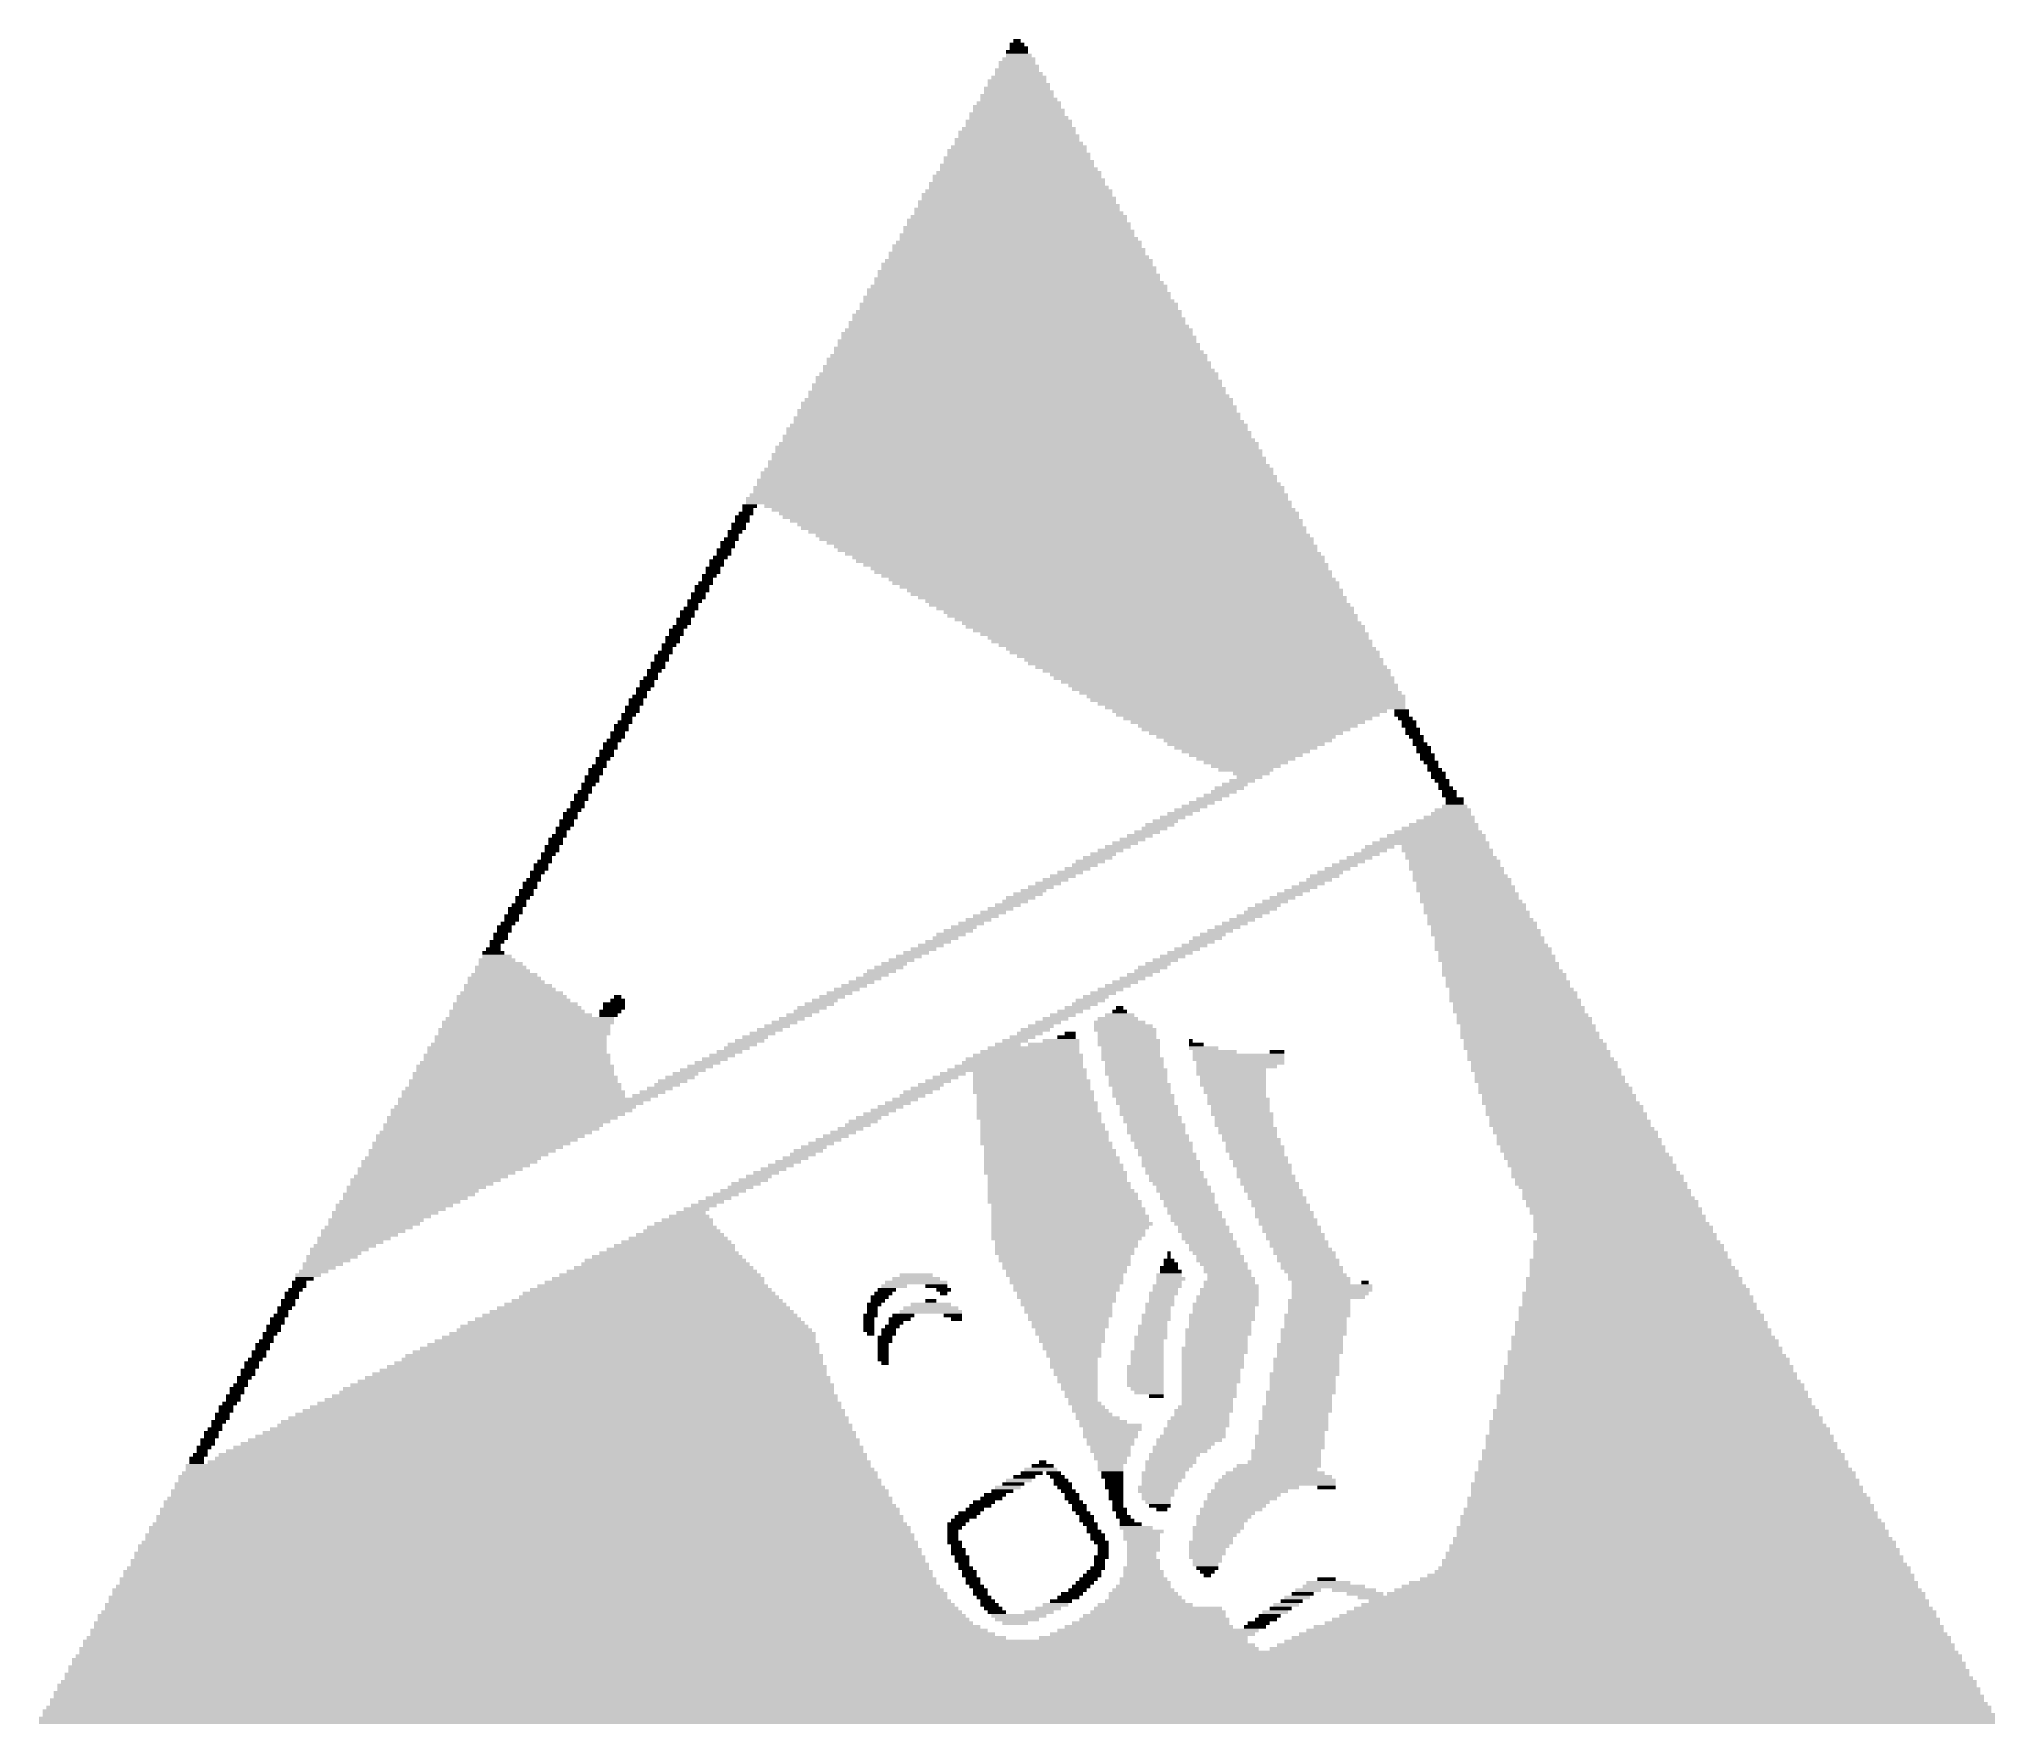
# Model space of a CAD drawing. Extents: x 6.74 to 13.52, y 0.26 to 6.1.
import ezdxf

# ---------------------------------------------------------------- set-up
doc = ezdxf.new("R2010")
doc.units = 0
doc.layers.get('0').update_dxf_attribs({"linetype": 'CONTINUOUS'})
doc.layers.add('1', color=7, linetype='CONTINUOUS')

msp = doc.modelspace()

# ---------------------------------------------------------------- linework, layer by layer
for points in [[(10.1644, 6.0471), (10.0882, 6.0471), (10.1644, 6.0598), (10.0882, 6.0598)], [(10.1771, 6.0344), (10.0882, 6.0344), (10.1771, 6.0471), (10.0882, 6.0471)], [(10.1517, 6.0725), (10.1009, 6.0725), (10.1517, 6.0852), (10.1009, 6.0852)], [(10.1644, 6.0598), (10.1009, 6.0598), (10.1644, 6.0725), (10.1009, 6.0725)], [(10.139, 6.0852), (10.1136, 6.0852), (10.139, 6.0979), (10.1136, 6.0979)], [(10.2281, 5.9582), (10.0376, 5.9582), (10.2281, 5.9709), (10.0376, 5.9709)], [(10.2027, 5.9836), (10.0503, 5.9836), (10.2027, 5.9963), (10.0503, 5.9963)], [(10.2154, 5.9709), (10.0503, 5.9709), (10.2154, 5.9836), (10.0503, 5.9836)], [(10.19, 6.009), (10.063, 6.009), (10.19, 6.0217), (10.063, 6.0217)], [(10.2027, 5.9963), (10.063, 5.9963), (10.2027, 6.009), (10.063, 6.009)], [(10.19, 6.0217), (10.0757, 6.0217), (10.19, 6.0344), (10.0757, 6.0344)], [(10.2535, 5.8947), (9.9995, 5.8947), (10.2535, 5.9074), (9.9995, 5.9074)], [(10.2408, 5.9201), (10.0122, 5.9201), (10.2408, 5.9328), (10.0122, 5.9328)], [(10.2535, 5.9074), (10.0122, 5.9074), (10.2535, 5.9201), (10.0122, 5.9201)], [(10.2281, 5.9455), (10.0249, 5.9455), (10.2281, 5.9582), (10.0249, 5.9582)], [(10.2408, 5.9328), (10.0249, 5.9328), (10.2408, 5.9455), (10.0249, 5.9455)], [(10.2916, 5.8312), (9.9614, 5.8312), (10.2916, 5.8439), (9.9614, 5.8439)], [(10.2789, 5.8566), (9.9741, 5.8566), (10.2789, 5.8693), (9.9741, 5.8693)], [(10.2916, 5.8439), (9.9741, 5.8439), (10.2916, 5.8566), (9.9741, 5.8566)], [(10.2789, 5.8693), (9.9868, 5.8693), (10.2789, 5.882), (9.9868, 5.882)], [(10.2662, 5.882), (9.9995, 5.882), (10.2662, 5.8947), (9.9995, 5.8947)], [(10.3297, 5.7677), (9.9233, 5.7677), (10.3297, 5.7804), (9.9233, 5.7804)], [(10.3424, 5.755), (9.9233, 5.755), (10.3424, 5.7677), (9.9233, 5.7677)], [(10.3297, 5.7804), (9.936, 5.7804), (10.3297, 5.7931), (9.936, 5.7931)], [(10.317, 5.8058), (9.9487, 5.8058), (10.317, 5.8185), (9.9487, 5.8185)], [(10.317, 5.7931), (9.9487, 5.7931), (10.317, 5.8058), (9.9487, 5.8058)], [(10.3043, 5.8185), (9.9614, 5.8185), (10.3043, 5.8312), (9.9614, 5.8312)], [(10.3678, 5.7042), (9.8852, 5.7042), (10.3678, 5.7169), (9.8852, 5.7169)], [(10.3805, 5.6915), (9.8852, 5.6915), (10.3805, 5.7042), (9.8852, 5.7042)], [(10.3678, 5.7169), (9.8979, 5.7169), (10.3678, 5.7296), (9.8979, 5.7296)], [(10.3424, 5.7423), (9.9106, 5.7423), (10.3424, 5.755), (9.9106, 5.755)], [(10.3551, 5.7296), (9.9106, 5.7296), (10.3551, 5.7423), (9.9106, 5.7423)], [(10.4186, 5.628), (9.8471, 5.628), (10.4186, 5.6407), (9.8471, 5.6407)], [(10.3932, 5.6534), (9.8598, 5.6534), (10.3932, 5.6661), (9.8598, 5.6661)], [(10.4059, 5.6407), (9.8598, 5.6407), (10.4059, 5.6534), (9.8598, 5.6534)], [(10.3805, 5.6788), (9.8725, 5.6788), (10.3805, 5.6915), (9.8725, 5.6915)], [(10.3932, 5.6661), (9.8725, 5.6661), (10.3932, 5.6788), (9.8725, 5.6788)], [(10.4567, 5.5518), (9.7963, 5.5518), (10.4567, 5.5645), (9.7963, 5.5645)], [(10.4567, 5.5645), (9.809, 5.5645), (10.4567, 5.5772), (9.809, 5.5772)], [(10.4313, 5.5899), (9.8217, 5.5899), (10.4313, 5.6026), (9.8217, 5.6026)], [(10.444, 5.5772), (9.8217, 5.5772), (10.444, 5.5899), (9.8217, 5.5899)], [(10.4186, 5.6153), (9.8344, 5.6153), (10.4186, 5.628), (9.8344, 5.628)], [(10.4313, 5.6026), (9.8344, 5.6026), (10.4313, 5.6153), (9.8344, 5.6153)], [(10.4821, 5.501), (9.7709, 5.501), (10.4821, 5.5137), (9.7709, 5.5137)], [(10.4948, 5.4883), (9.7709, 5.4883), (10.4948, 5.501), (9.7709, 5.501)], [(10.4694, 5.5264), (9.7836, 5.5264), (10.4694, 5.5391), (9.7836, 5.5391)], [(10.4821, 5.5137), (9.7836, 5.5137), (10.4821, 5.5264), (9.7836, 5.5264)], [(10.4694, 5.5391), (9.7963, 5.5391), (10.4694, 5.5518), (9.7963, 5.5518)], [(10.5202, 5.4375), (9.7328, 5.4375), (10.5202, 5.4502), (9.7328, 5.4502)], [(10.5329, 5.4248), (9.7328, 5.4248), (10.5329, 5.4375), (9.7328, 5.4375)], [(10.5075, 5.4629), (9.7455, 5.4629), (10.5075, 5.4756), (9.7455, 5.4756)], [(10.5202, 5.4502), (9.7455, 5.4502), (10.5202, 5.4629), (9.7455, 5.4629)], [(10.5075, 5.4756), (9.7582, 5.4756), (10.5075, 5.4883), (9.7582, 5.4883)], [(10.571, 5.3486), (9.682, 5.3486), (10.571, 5.3613), (9.682, 5.3613)], [(10.5583, 5.374), (9.6947, 5.374), (10.5583, 5.3867), (9.6947, 5.3867)], [(10.571, 5.3613), (9.6947, 5.3613), (10.571, 5.374), (9.6947, 5.374)], [(10.5583, 5.3867), (9.7074, 5.3867), (10.5583, 5.3994), (9.7074, 5.3994)], [(10.5329, 5.4121), (9.7201, 5.4121), (10.5329, 5.4248), (9.7201, 5.4248)], [(10.5456, 5.3994), (9.7201, 5.3994), (10.5456, 5.4121), (9.7201, 5.4121)], [(10.6091, 5.2851), (9.6439, 5.2851), (10.6091, 5.2978), (9.6439, 5.2978)], [(10.5964, 5.3105), (9.6566, 5.3105), (10.5964, 5.3232), (9.6566, 5.3232)], [(10.6091, 5.2978), (9.6566, 5.2978), (10.6091, 5.3105), (9.6566, 5.3105)], [(10.5964, 5.3232), (9.6693, 5.3232), (10.5964, 5.3359), (9.6693, 5.3359)], [(10.5837, 5.3359), (9.682, 5.3359), (10.5837, 5.3486), (9.682, 5.3486)], [(10.6472, 5.2216), (9.6058, 5.2216), (10.6472, 5.2343), (9.6058, 5.2343)], [(10.6472, 5.2343), (9.6185, 5.2343), (10.6472, 5.247), (9.6185, 5.247)], [(10.6218, 5.2597), (9.6312, 5.2597), (10.6218, 5.2724), (9.6312, 5.2724)], [(10.6345, 5.247), (9.6312, 5.247), (10.6345, 5.2597), (9.6312, 5.2597)], [(10.6218, 5.2724), (9.6439, 5.2724), (10.6218, 5.2851), (9.6439, 5.2851)], [(10.698, 5.1454), (9.5677, 5.1454), (10.698, 5.1581), (9.5677, 5.1581)], [(10.6853, 5.1708), (9.5804, 5.1708), (10.6853, 5.1835), (9.5804, 5.1835)], [(10.6853, 5.1581), (9.5804, 5.1581), (10.6853, 5.1708), (9.5804, 5.1708)], [(10.6599, 5.1962), (9.5931, 5.1962), (10.6599, 5.2089), (9.5931, 5.2089)], [(10.6726, 5.1835), (9.5931, 5.1835), (10.6726, 5.1962), (9.5931, 5.1962)], [(10.6599, 5.2089), (9.6058, 5.2089), (10.6599, 5.2216), (9.6058, 5.2216)], [(10.7361, 5.0819), (9.5296, 5.0819), (10.7361, 5.0946), (9.5296, 5.0946)], [(10.7107, 5.1073), (9.5423, 5.1073), (10.7107, 5.12), (9.5423, 5.12)], [(10.7234, 5.0946), (9.5423, 5.0946), (10.7234, 5.1073), (9.5423, 5.1073)], [(10.698, 5.1327), (9.555, 5.1327), (10.698, 5.1454), (9.555, 5.1454)], [(10.7107, 5.12), (9.555, 5.12), (10.7107, 5.1327), (9.555, 5.1327)], [(10.7615, 5.0184), (9.4915, 5.0184), (10.7615, 5.0311), (9.4915, 5.0311)], [(10.7488, 5.0438), (9.5042, 5.0438), (10.7488, 5.0565), (9.5042, 5.0565)], [(10.7615, 5.0311), (9.5042, 5.0311), (10.7615, 5.0438), (9.5042, 5.0438)], [(10.7361, 5.0692), (9.5169, 5.0692), (10.7361, 5.0819), (9.5169, 5.0819)], [(10.7488, 5.0565), (9.5169, 5.0565), (10.7488, 5.0692), (9.5169, 5.0692)], [(10.7996, 4.9549), (9.4534, 4.9549), (10.7996, 4.9676), (9.4534, 4.9676)], [(10.8123, 4.9422), (9.4534, 4.9422), (10.8123, 4.9549), (9.4534, 4.9549)], [(10.7869, 4.9803), (9.4661, 4.9803), (10.7869, 4.993), (9.4661, 4.993)], [(10.7996, 4.9676), (9.4661, 4.9676), (10.7996, 4.9803), (9.4661, 4.9803)], [(10.7869, 4.993), (9.4788, 4.993), (10.7869, 5.0057), (9.4788, 5.0057)], [(10.7742, 5.0057), (9.4915, 5.0057), (10.7742, 5.0184), (9.4915, 5.0184)], [(10.8377, 4.8914), (9.4153, 4.8914), (10.8377, 4.9041), (9.4153, 4.9041)], [(10.8504, 4.8787), (9.4153, 4.8787), (10.8504, 4.8914), (9.4153, 4.8914)], [(10.825, 4.9168), (9.428, 4.9168), (10.825, 4.9295), (9.428, 4.9295)], [(10.8377, 4.9041), (9.428, 4.9041), (10.8377, 4.9168), (9.428, 4.9168)], [(10.825, 4.9295), (9.4407, 4.9295), (10.825, 4.9422), (9.4407, 4.9422)], [(10.8885, 4.8025), (9.3645, 4.8025), (10.8885, 4.8152), (9.3645, 4.8152)], [(10.8758, 4.8279), (9.3772, 4.8279), (10.8758, 4.8406), (9.3772, 4.8406)], [(10.8885, 4.8152), (9.3772, 4.8152), (10.8885, 4.8279), (9.3772, 4.8279)], [(10.8758, 4.8406), (9.3899, 4.8406), (10.8758, 4.8533), (9.3899, 4.8533)], [(10.8504, 4.866), (9.4026, 4.866), (10.8504, 4.8787), (9.4026, 4.8787)], [(10.8631, 4.8533), (9.4026, 4.8533), (10.8631, 4.866), (9.4026, 4.866)], [(10.9266, 4.739), (9.3264, 4.739), (10.9266, 4.7517), (9.3264, 4.7517)], [(10.9266, 4.7517), (9.3391, 4.7517), (10.9266, 4.7644), (9.3391, 4.7644)], [(10.9012, 4.7771), (9.3518, 4.7771), (10.9012, 4.7898), (9.3518, 4.7898)], [(10.9139, 4.7644), (9.3518, 4.7644), (10.9139, 4.7771), (9.3518, 4.7771)], [(10.9012, 4.7898), (9.3645, 4.7898), (10.9012, 4.8025), (9.3645, 4.8025)], [(10.9647, 4.6755), (9.2883, 4.6755), (10.9647, 4.6882), (9.2883, 4.6882)], [(10.9647, 4.6882), (9.301, 4.6882), (10.9647, 4.7009), (9.301, 4.7009)], [(10.9393, 4.7136), (9.3137, 4.7136), (10.9393, 4.7263), (9.3137, 4.7263)], [(10.952, 4.7009), (9.3137, 4.7009), (10.952, 4.7136), (9.3137, 4.7136)], [(10.9393, 4.7263), (9.3264, 4.7263), (10.9393, 4.739), (9.3264, 4.739)], [(11.0155, 4.5993), (9.2502, 4.5993), (11.0155, 4.612), (9.2502, 4.612)], [(10.9901, 4.6247), (9.2629, 4.6247), (10.9901, 4.6374), (9.2629, 4.6374)], [(11.0028, 4.612), (9.2629, 4.612), (11.0028, 4.6247), (9.2629, 4.6247)], [(10.9774, 4.6501), (9.2756, 4.6501), (10.9774, 4.6628), (9.2756, 4.6628)], [(10.9901, 4.6374), (9.2756, 4.6374), (10.9901, 4.6501), (9.2756, 4.6501)], [(10.9774, 4.6628), (9.2883, 4.6628), (10.9774, 4.6755), (9.2883, 4.6755)], [(11.0536, 4.5358), (9.2121, 4.5358), (11.0536, 4.5485), (9.2121, 4.5485)], [(11.0282, 4.5612), (9.2248, 4.5612), (11.0282, 4.5739), (9.2248, 4.5739)], [(11.0409, 4.5485), (9.2248, 4.5485), (11.0409, 4.5612), (9.2248, 4.5612)], [(11.0155, 4.5866), (9.2375, 4.5866), (11.0155, 4.5993), (9.2375, 4.5993)], [(11.0282, 4.5739), (9.2375, 4.5739), (11.0282, 4.5866), (9.2375, 4.5866)], [(9.2248, 4.4723), (9.174, 4.4723), (9.2248, 4.485), (9.174, 4.485)], [(11.0663, 4.4977), (9.1867, 4.4977), (11.0663, 4.5104), (9.1867, 4.5104)], [(11.079, 4.485), (9.1867, 4.485), (11.079, 4.4977), (9.1867, 4.4977)], [(11.0663, 4.5104), (9.1994, 4.5104), (11.0663, 4.5231), (9.1994, 4.5231)], [(11.0536, 4.5231), (9.2121, 4.5231), (11.0536, 4.5358), (9.2121, 4.5358)], [(11.079, 4.4723), (9.2502, 4.4723), (11.079, 4.485), (9.2502, 4.485)], [(9.1867, 4.4088), (9.1359, 4.4088), (9.1867, 4.4215), (9.1359, 4.4215)], [(9.1867, 4.3961), (9.1359, 4.3961), (9.1867, 4.4088), (9.1359, 4.4088)], [(9.1994, 4.4342), (9.1486, 4.4342), (9.1994, 4.4469), (9.1486, 4.4469)], [(9.1994, 4.4215), (9.1486, 4.4215), (9.1994, 4.4342), (9.1486, 4.4342)], [(9.2121, 4.4469), (9.1613, 4.4469), (9.2121, 4.4596), (9.1613, 4.4596)], [(9.2121, 4.4596), (9.174, 4.4596), (9.2121, 4.4723), (9.174, 4.4723)], [(11.0917, 4.4596), (9.2756, 4.4596), (11.0917, 4.4723), (9.2756, 4.4723)], [(11.1044, 4.4469), (9.301, 4.4469), (11.1044, 4.4596), (9.301, 4.4596)], [(11.1044, 4.4342), (9.3137, 4.4342), (11.1044, 4.4469), (9.3137, 4.4469)], [(11.1171, 4.4215), (9.3391, 4.4215), (11.1171, 4.4342), (9.3391, 4.4342)], [(11.1171, 4.4088), (9.3645, 4.4088), (11.1171, 4.4215), (9.3645, 4.4215)], [(11.1298, 4.3961), (9.3772, 4.3961), (11.1298, 4.4088), (9.3772, 4.4088)], [(9.1486, 4.3453), (9.0978, 4.3453), (9.1486, 4.358), (9.0978, 4.358)], [(9.1486, 4.3326), (9.0978, 4.3326), (9.1486, 4.3453), (9.0978, 4.3453)], [(9.1613, 4.358), (9.1105, 4.358), (9.1613, 4.3707), (9.1105, 4.3707)], [(9.174, 4.3834), (9.1232, 4.3834), (9.174, 4.3961), (9.1232, 4.3961)], [(9.1613, 4.3707), (9.1232, 4.3707), (9.1613, 4.3834), (9.1232, 4.3834)], [(11.1298, 4.3834), (9.4026, 4.3834), (11.1298, 4.3961), (9.4026, 4.3961)], [(11.1425, 4.3707), (9.428, 4.3707), (11.1425, 4.3834), (9.428, 4.3834)], [(11.1552, 4.358), (9.4407, 4.358), (11.1552, 4.3707), (9.4407, 4.3707)], [(11.1552, 4.3453), (9.4661, 4.3453), (11.1552, 4.358), (9.4661, 4.358)], [(11.1679, 4.3326), (9.4915, 4.3326), (11.1679, 4.3453), (9.4915, 4.3453)], [(9.1105, 4.2818), (9.0597, 4.2818), (9.1105, 4.2945), (9.0597, 4.2945)], [(9.1105, 4.2691), (9.0597, 4.2691), (9.1105, 4.2818), (9.0597, 4.2818)], [(9.1232, 4.2945), (9.0724, 4.2945), (9.1232, 4.3072), (9.0724, 4.3072)], [(9.1359, 4.3199), (9.0851, 4.3199), (9.1359, 4.3326), (9.0851, 4.3326)], [(9.1359, 4.3072), (9.0851, 4.3072), (9.1359, 4.3199), (9.0851, 4.3199)], [(11.1679, 4.3199), (9.5042, 4.3199), (11.1679, 4.3326), (9.5042, 4.3326)], [(11.1806, 4.3072), (9.5296, 4.3072), (11.1806, 4.3199), (9.5296, 4.3199)], [(11.1933, 4.2945), (9.555, 4.2945), (11.1933, 4.3072), (9.555, 4.3072)], [(11.1933, 4.2818), (9.5677, 4.2818), (11.1933, 4.2945), (9.5677, 4.2945)], [(11.206, 4.2691), (9.5931, 4.2691), (11.206, 4.2818), (9.5931, 4.2818)], [(9.0597, 4.1929), (9.0089, 4.1929), (9.0597, 4.2056), (9.0089, 4.2056)], [(9.0724, 4.2056), (9.0216, 4.2056), (9.0724, 4.2183), (9.0216, 4.2183)], [(9.0851, 4.231), (9.0343, 4.231), (9.0851, 4.2437), (9.0343, 4.2437)], [(9.0724, 4.2183), (9.0343, 4.2183), (9.0724, 4.231), (9.0343, 4.231)], [(9.0978, 4.2564), (9.047, 4.2564), (9.0978, 4.2691), (9.047, 4.2691)], [(9.0978, 4.2437), (9.047, 4.2437), (9.0978, 4.2564), (9.047, 4.2564)], [(11.206, 4.2564), (9.6185, 4.2564), (11.206, 4.2691), (9.6185, 4.2691)], [(11.2187, 4.2437), (9.6312, 4.2437), (11.2187, 4.2564), (9.6312, 4.2564)], [(11.2187, 4.231), (9.6566, 4.231), (11.2187, 4.2437), (9.6566, 4.2437)], [(11.2314, 4.2183), (9.682, 4.2183), (11.2314, 4.231), (9.682, 4.231)], [(11.2441, 4.2056), (9.6947, 4.2056), (11.2441, 4.2183), (9.6947, 4.2183)], [(11.2441, 4.1929), (9.7201, 4.1929), (11.2441, 4.2056), (9.7201, 4.2056)], [(9.0343, 4.1421), (8.9835, 4.1421), (9.0343, 4.1548), (8.9835, 4.1548)], [(9.0216, 4.1294), (8.9835, 4.1294), (9.0216, 4.1421), (8.9835, 4.1421)], [(9.047, 4.1675), (8.9962, 4.1675), (9.047, 4.1802), (8.9962, 4.1802)], [(9.047, 4.1548), (8.9962, 4.1548), (9.047, 4.1675), (8.9962, 4.1675)], [(9.0597, 4.1802), (9.0089, 4.1802), (9.0597, 4.1929), (9.0089, 4.1929)], [(11.2568, 4.1802), (9.7455, 4.1802), (11.2568, 4.1929), (9.7455, 4.1929)], [(11.2568, 4.1675), (9.7582, 4.1675), (11.2568, 4.1802), (9.7582, 4.1802)], [(11.2695, 4.1548), (9.7836, 4.1548), (11.2695, 4.1675), (9.7836, 4.1675)], [(11.2695, 4.1421), (9.809, 4.1421), (11.2695, 4.1548), (9.809, 4.1548)], [(11.2822, 4.1294), (9.8217, 4.1294), (11.2822, 4.1421), (9.8217, 4.1421)], [(8.9962, 4.0786), (8.9454, 4.0786), (8.9962, 4.0913), (8.9454, 4.0913)], [(8.9962, 4.0659), (8.9454, 4.0659), (8.9962, 4.0786), (8.9454, 4.0786)], [(9.0089, 4.104), (8.9581, 4.104), (9.0089, 4.1167), (8.9581, 4.1167)], [(9.0089, 4.0913), (8.9581, 4.0913), (9.0089, 4.104), (8.9581, 4.104)], [(9.0216, 4.1167), (8.9708, 4.1167), (9.0216, 4.1294), (8.9708, 4.1294)], [(11.2949, 4.1167), (9.8471, 4.1167), (11.2949, 4.1294), (9.8471, 4.1294)], [(11.2949, 4.104), (9.8725, 4.104), (11.2949, 4.1167), (9.8725, 4.1167)], [(11.3076, 4.0913), (9.8852, 4.0913), (11.3076, 4.104), (9.8852, 4.104)], [(11.3076, 4.0786), (9.9106, 4.0786), (11.3076, 4.0913), (9.9106, 4.0913)], [(11.3203, 4.0659), (9.936, 4.0659), (11.3203, 4.0786), (9.936, 4.0786)], [(8.9454, 3.9897), (8.8946, 3.9897), (8.9454, 4.0024), (8.8946, 4.0024)], [(8.9581, 4.0151), (8.9073, 4.0151), (8.9581, 4.0278), (8.9073, 4.0278)], [(8.9581, 4.0024), (8.9073, 4.0024), (8.9581, 4.0151), (8.9073, 4.0151)], [(8.9708, 4.0405), (8.92, 4.0405), (8.9708, 4.0532), (8.92, 4.0532)], [(8.9708, 4.0278), (8.92, 4.0278), (8.9708, 4.0405), (8.92, 4.0405)], [(8.9835, 4.0532), (8.9327, 4.0532), (8.9835, 4.0659), (8.9327, 4.0659)], [(11.333, 4.0532), (9.9487, 4.0532), (11.333, 4.0659), (9.9487, 4.0659)], [(11.333, 4.0405), (9.9741, 4.0405), (11.333, 4.0532), (9.9741, 4.0532)], [(11.3457, 4.0278), (9.9995, 4.0278), (11.3457, 4.0405), (9.9995, 4.0405)], [(11.3457, 4.0151), (10.0249, 4.0151), (11.3457, 4.0278), (10.0249, 4.0278)], [(11.3584, 4.0024), (10.0376, 4.0024), (11.3584, 4.0151), (10.0376, 4.0151)], [(11.3584, 3.9897), (10.063, 3.9897), (11.3584, 4.0024), (10.063, 4.0024)], [(8.9073, 3.9262), (8.8565, 3.9262), (8.9073, 3.9389), (8.8565, 3.9389)], [(8.92, 3.9516), (8.8692, 3.9516), (8.92, 3.9643), (8.8692, 3.9643)], [(8.92, 3.9389), (8.8692, 3.9389), (8.92, 3.9516), (8.8692, 3.9516)], [(8.9327, 3.9643), (8.8819, 3.9643), (8.9327, 3.977), (8.8819, 3.977)], [(8.9327, 3.977), (8.8946, 3.977), (8.9327, 3.9897), (8.8946, 3.9897)], [(11.3711, 3.977), (10.0884, 3.977), (11.3711, 3.9897), (10.0884, 3.9897)], [(11.3838, 3.9643), (10.1011, 3.9643), (11.3838, 3.977), (10.1011, 3.977)], [(11.3838, 3.9516), (10.1265, 3.9516), (11.3838, 3.9643), (10.1265, 3.9643)], [(11.3965, 3.9389), (10.1519, 3.9389), (11.3965, 3.9516), (10.1519, 3.9516)], [(11.3965, 3.9262), (10.1646, 3.9262), (11.3965, 3.9389), (10.1646, 3.9389)], [(8.8692, 3.8627), (8.8184, 3.8627), (8.8692, 3.8754), (8.8184, 3.8754)], [(8.8819, 3.8754), (8.8311, 3.8754), (8.8819, 3.8881), (8.8311, 3.8881)], [(8.8946, 3.9008), (8.8438, 3.9008), (8.8946, 3.9135), (8.8438, 3.9135)], [(8.8819, 3.8881), (8.8438, 3.8881), (8.8819, 3.9008), (8.8438, 3.9008)], [(8.9073, 3.9135), (8.8565, 3.9135), (8.9073, 3.9262), (8.8565, 3.9262)], [(11.4092, 3.9135), (10.19, 3.9135), (11.4092, 3.9262), (10.19, 3.9262)], [(11.4219, 3.9008), (10.2154, 3.9008), (11.4219, 3.9135), (10.2154, 3.9135)], [(11.4219, 3.8881), (10.2408, 3.8881), (11.4219, 3.9008), (10.2408, 3.9008)], [(11.4346, 3.8754), (10.2535, 3.8754), (11.4346, 3.8881), (10.2535, 3.8881)], [(11.4346, 3.8627), (10.2789, 3.8627), (11.4346, 3.8754), (10.2789, 3.8754)], [(8.8311, 3.7992), (8.7803, 3.7992), (8.8311, 3.8119), (8.7803, 3.8119)], [(8.8311, 3.7865), (8.7803, 3.7865), (8.8311, 3.7992), (8.7803, 3.7992)], [(8.8438, 3.8119), (8.793, 3.8119), (8.8438, 3.8246), (8.793, 3.8246)], [(8.8565, 3.8373), (8.8057, 3.8373), (8.8565, 3.85), (8.8057, 3.85)], [(8.8438, 3.8246), (8.8057, 3.8246), (8.8438, 3.8373), (8.8057, 3.8373)], [(8.8692, 3.85), (8.8184, 3.85), (8.8692, 3.8627), (8.8184, 3.8627)], [(11.4473, 3.85), (10.3043, 3.85), (11.4473, 3.8627), (10.3043, 3.8627)], [(11.4473, 3.8373), (10.317, 3.8373), (11.4473, 3.85), (10.317, 3.85)], [(11.46, 3.8246), (10.3424, 3.8246), (11.46, 3.8373), (10.3424, 3.8373)], [(11.4727, 3.8119), (10.3678, 3.8119), (11.4727, 3.8246), (10.3678, 3.8246)], [(11.4727, 3.7992), (10.3805, 3.7992), (11.4727, 3.8119), (10.3805, 3.8119)], [(11.4727, 3.7865), (10.4059, 3.7865), (11.4727, 3.7992), (10.4059, 3.7992)], [(8.793, 3.723), (8.7422, 3.723), (8.793, 3.7357), (8.7422, 3.7357)], [(8.8057, 3.7484), (8.7549, 3.7484), (8.8057, 3.7611), (8.7549, 3.7611)], [(8.793, 3.7357), (8.7549, 3.7357), (8.793, 3.7484), (8.7549, 3.7484)], [(8.8184, 3.7738), (8.7676, 3.7738), (8.8184, 3.7865), (8.7676, 3.7865)], [(8.8184, 3.7611), (8.7676, 3.7611), (8.8184, 3.7738), (8.7676, 3.7738)], [(11.4727, 3.7738), (10.4313, 3.7738), (11.4727, 3.7865), (10.4313, 3.7865)], [(11.4092, 3.7611), (10.4567, 3.7611), (11.4092, 3.7738), (10.4567, 3.7738)], [(11.3838, 3.7484), (10.4694, 3.7484), (11.3838, 3.7611), (10.4694, 3.7611)], [(11.3584, 3.7357), (10.4948, 3.7357), (11.3584, 3.7484), (10.4948, 3.7484)], [(11.333, 3.723), (10.5202, 3.723), (11.333, 3.7357), (10.5202, 3.7357)], [(11.4854, 3.7611), (11.4346, 3.7611), (11.4854, 3.7738), (11.4346, 3.7738)], [(11.4854, 3.7484), (11.4346, 3.7484), (11.4854, 3.7611), (11.4346, 3.7611)], [(11.4981, 3.7357), (11.4473, 3.7357), (11.4981, 3.7484), (11.4473, 3.7484)], [(11.5108, 3.723), (11.46, 3.723), (11.5108, 3.7357), (11.46, 3.7357)], [(8.7549, 3.6595), (8.7041, 3.6595), (8.7549, 3.6722), (8.7041, 3.6722)], [(8.7676, 3.6849), (8.7168, 3.6849), (8.7676, 3.6976), (8.7168, 3.6976)], [(8.7676, 3.6722), (8.7168, 3.6722), (8.7676, 3.6849), (8.7168, 3.6849)], [(8.7803, 3.7103), (8.7295, 3.7103), (8.7803, 3.723), (8.7295, 3.723)], [(8.7803, 3.6976), (8.7295, 3.6976), (8.7803, 3.7103), (8.7295, 3.7103)], [(11.3076, 3.7103), (10.5456, 3.7103), (11.3076, 3.723), (10.5456, 3.723)], [(11.2822, 3.6976), (10.5583, 3.6976), (11.2822, 3.7103), (10.5583, 3.7103)], [(11.2568, 3.6849), (10.5837, 3.6849), (11.2568, 3.6976), (10.5837, 3.6976)], [(11.2314, 3.6722), (10.6091, 3.6722), (11.2314, 3.6849), (10.6091, 3.6849)], [(11.2187, 3.6595), (10.6345, 3.6595), (11.2187, 3.6722), (10.6345, 3.6722)], [(11.5108, 3.7103), (11.46, 3.7103), (11.5108, 3.723), (11.46, 3.723)], [(11.5235, 3.6976), (11.4727, 3.6976), (11.5235, 3.7103), (11.4727, 3.7103)], [(11.5235, 3.6849), (11.4727, 3.6849), (11.5235, 3.6976), (11.4727, 3.6976)], [(11.5362, 3.6722), (11.4854, 3.6722), (11.5362, 3.6849), (11.4854, 3.6849)], [(11.5362, 3.6595), (11.4981, 3.6595), (11.5362, 3.6722), (11.4981, 3.6722)], [(8.7168, 3.596), (8.666, 3.596), (8.7168, 3.6087), (8.666, 3.6087)], [(8.7041, 3.5833), (8.666, 3.5833), (8.7041, 3.596), (8.666, 3.596)], [(8.7295, 3.6214), (8.6787, 3.6214), (8.7295, 3.6341), (8.6787, 3.6341)], [(8.7295, 3.6087), (8.6787, 3.6087), (8.7295, 3.6214), (8.6787, 3.6214)], [(8.7422, 3.6468), (8.6914, 3.6468), (8.7422, 3.6595), (8.6914, 3.6595)], [(8.7422, 3.6341), (8.6914, 3.6341), (8.7422, 3.6468), (8.6914, 3.6468)], [(11.1933, 3.6468), (10.6472, 3.6468), (11.1933, 3.6595), (10.6472, 3.6595)], [(11.1679, 3.6341), (10.6726, 3.6341), (11.1679, 3.6468), (10.6726, 3.6468)], [(11.1425, 3.6214), (10.698, 3.6214), (11.1425, 3.6341), (10.698, 3.6341)], [(11.1171, 3.6087), (10.7234, 3.6087), (11.1171, 3.6214), (10.7234, 3.6214)], [(11.0917, 3.596), (10.7488, 3.596), (11.0917, 3.6087), (10.7488, 3.6087)], [(11.0663, 3.5833), (10.7742, 3.5833), (11.0663, 3.596), (10.7742, 3.596)], [(11.5489, 3.6468), (11.4981, 3.6468), (11.5489, 3.6595), (11.4981, 3.6595)], [(11.5616, 3.6341), (11.5108, 3.6341), (11.5616, 3.6468), (11.5108, 3.6468)], [(11.5616, 3.6214), (11.5108, 3.6214), (11.5616, 3.6341), (11.5108, 3.6341)], [(11.5743, 3.6087), (11.5235, 3.6087), (11.5743, 3.6214), (11.5235, 3.6214)], [(11.5743, 3.596), (11.5235, 3.596), (11.5743, 3.6087), (11.5235, 3.6087)], [(11.587, 3.5833), (11.5362, 3.5833), (11.587, 3.596), (11.5362, 3.596)], [(8.6787, 3.5325), (8.6279, 3.5325), (8.6787, 3.5452), (8.6279, 3.5452)], [(8.6787, 3.5198), (8.6279, 3.5198), (8.6787, 3.5325), (8.6279, 3.5325)], [(8.6914, 3.5579), (8.6406, 3.5579), (8.6914, 3.5706), (8.6406, 3.5706)], [(8.6914, 3.5452), (8.6406, 3.5452), (8.6914, 3.5579), (8.6406, 3.5579)], [(8.7041, 3.5706), (8.6533, 3.5706), (8.7041, 3.5833), (8.6533, 3.5833)], [(11.0409, 3.5706), (10.7996, 3.5706), (11.0409, 3.5833), (10.7996, 3.5833)], [(11.0155, 3.5579), (10.825, 3.5579), (11.0155, 3.5706), (10.825, 3.5706)], [(10.952, 3.5198), (10.8631, 3.5198), (10.952, 3.5325), (10.8631, 3.5325)], [(11.0028, 3.5452), (10.8758, 3.5452), (11.0028, 3.5579), (10.8758, 3.5579)], [(10.9774, 3.5325), (10.8885, 3.5325), (10.9774, 3.5452), (10.8885, 3.5452)], [(11.587, 3.5706), (11.5489, 3.5706), (11.587, 3.5833), (11.5489, 3.5833)], [(11.5997, 3.5579), (11.5489, 3.5579), (11.5997, 3.5706), (11.5489, 3.5706)], [(11.6124, 3.5452), (11.5616, 3.5452), (11.6124, 3.5579), (11.5616, 3.5579)], [(11.6124, 3.5325), (11.5616, 3.5325), (11.6124, 3.5452), (11.5616, 3.5452)], [(11.6251, 3.5198), (11.5743, 3.5198), (11.6251, 3.5325), (11.5743, 3.5325)], [(8.6406, 3.469), (8.5898, 3.469), (8.6406, 3.4817), (8.5898, 3.4817)], [(8.6406, 3.4563), (8.5898, 3.4563), (8.6406, 3.469), (8.5898, 3.469)], [(8.6533, 3.4817), (8.6025, 3.4817), (8.6533, 3.4944), (8.6025, 3.4944)], [(8.666, 3.5071), (8.6152, 3.5071), (8.666, 3.5198), (8.6152, 3.5198)], [(8.6533, 3.4944), (8.6152, 3.4944), (8.6533, 3.5071), (8.6152, 3.5071)], [(10.8377, 3.4563), (10.7488, 3.4563), (10.8377, 3.469), (10.7488, 3.469)], [(10.8631, 3.469), (10.7742, 3.469), (10.8631, 3.4817), (10.7742, 3.4817)], [(10.8885, 3.4817), (10.7996, 3.4817), (10.8885, 3.4944), (10.7996, 3.4944)], [(10.9139, 3.4944), (10.8123, 3.4944), (10.9139, 3.5071), (10.8123, 3.5071)], [(10.9266, 3.5071), (10.8377, 3.5071), (10.9266, 3.5198), (10.8377, 3.5198)], [(11.6251, 3.5071), (11.587, 3.5071), (11.6251, 3.5198), (11.587, 3.5198)], [(11.6378, 3.4944), (11.587, 3.4944), (11.6378, 3.5071), (11.587, 3.5071)], [(11.6505, 3.4817), (11.5997, 3.4817), (11.6505, 3.4944), (11.5997, 3.4944)], [(11.6505, 3.469), (11.5997, 3.469), (11.6505, 3.4817), (11.5997, 3.4817)], [(11.6759, 3.4563), (11.6124, 3.4563), (11.6759, 3.469), (11.6124, 3.469)], [(8.5898, 3.3801), (8.539, 3.3801), (8.5898, 3.3928), (8.539, 3.3928)], [(8.6025, 3.4055), (8.5517, 3.4055), (8.6025, 3.4182), (8.5517, 3.4182)], [(8.6025, 3.3928), (8.5517, 3.3928), (8.6025, 3.4055), (8.5517, 3.4055)], [(8.6152, 3.4182), (8.5644, 3.4182), (8.6152, 3.4309), (8.5644, 3.4309)], [(8.6279, 3.4436), (8.5771, 3.4436), (8.6279, 3.4563), (8.5771, 3.4563)], [(8.6279, 3.4309), (8.5771, 3.4309), (8.6279, 3.4436), (8.5771, 3.4436)], [(10.6853, 3.3801), (10.5964, 3.3801), (10.6853, 3.3928), (10.5964, 3.3928)], [(10.7107, 3.3928), (10.6218, 3.3928), (10.7107, 3.4055), (10.6218, 3.4055)], [(10.7361, 3.4055), (10.6472, 3.4055), (10.7361, 3.4182), (10.6472, 3.4182)], [(10.7615, 3.4182), (10.6726, 3.4182), (10.7615, 3.4309), (10.6726, 3.4309)], [(10.7869, 3.4309), (10.698, 3.4309), (10.7869, 3.4436), (10.698, 3.4436)], [(10.8123, 3.4436), (10.7234, 3.4436), (10.8123, 3.4563), (10.7234, 3.4563)], [(11.714, 3.3801), (11.5108, 3.3801), (11.714, 3.3928), (11.5108, 3.3928)], [(11.714, 3.3928), (11.5362, 3.3928), (11.714, 3.4055), (11.5362, 3.4055)], [(11.7013, 3.4055), (11.5616, 3.4055), (11.7013, 3.4182), (11.5616, 3.4182)], [(11.7013, 3.4182), (11.5743, 3.4182), (11.7013, 3.4309), (11.5743, 3.4309)], [(11.6886, 3.4309), (11.5997, 3.4309), (11.6886, 3.4436), (11.5997, 3.4436)], [(11.6759, 3.4436), (11.6124, 3.4436), (11.6759, 3.4563), (11.6124, 3.4563)], [(8.5517, 3.3166), (8.5009, 3.3166), (8.5517, 3.3293), (8.5009, 3.3293)], [(8.5644, 3.3293), (8.5136, 3.3293), (8.5644, 3.342), (8.5136, 3.342)], [(8.5771, 3.3547), (8.5263, 3.3547), (8.5771, 3.3674), (8.5263, 3.3674)], [(8.5644, 3.342), (8.5263, 3.342), (8.5644, 3.3547), (8.5263, 3.3547)], [(8.5898, 3.3674), (8.539, 3.3674), (8.5898, 3.3801), (8.539, 3.3801)], [(10.571, 3.3166), (10.4821, 3.3166), (10.571, 3.3293), (10.4821, 3.3293)], [(10.5964, 3.3293), (10.5075, 3.3293), (10.5964, 3.342), (10.5075, 3.342)], [(10.6218, 3.342), (10.5329, 3.342), (10.6218, 3.3547), (10.5329, 3.3547)], [(10.6472, 3.3547), (10.5583, 3.3547), (10.6472, 3.3674), (10.5583, 3.3674)], [(10.6726, 3.3674), (10.571, 3.3674), (10.6726, 3.3801), (10.571, 3.3801)], [(11.7521, 3.3166), (11.3838, 3.3166), (11.7521, 3.3293), (11.3838, 3.3293)], [(11.7521, 3.3293), (11.4092, 3.3293), (11.7521, 3.342), (11.4092, 3.342)], [(11.7394, 3.342), (11.4346, 3.342), (11.7394, 3.3547), (11.4346, 3.3547)], [(11.7267, 3.3547), (11.46, 3.3547), (11.7267, 3.3674), (11.46, 3.3674)], [(11.7267, 3.3674), (11.4854, 3.3674), (11.7267, 3.3801), (11.4854, 3.3801)], [(8.5263, 3.2658), (8.4755, 3.2658), (8.5263, 3.2785), (8.4755, 3.2785)], [(8.5136, 3.2531), (8.4755, 3.2531), (8.5136, 3.2658), (8.4755, 3.2658)], [(8.539, 3.2912), (8.4882, 3.2912), (8.539, 3.3039), (8.4882, 3.3039)], [(8.539, 3.2785), (8.4882, 3.2785), (8.539, 3.2912), (8.4882, 3.2912)], [(8.5517, 3.3039), (8.5009, 3.3039), (8.5517, 3.3166), (8.5009, 3.3166)], [(10.4567, 3.2531), (10.3551, 3.2531), (10.4567, 3.2658), (10.3551, 3.2658)], [(10.4694, 3.2658), (10.3805, 3.2658), (10.4694, 3.2785), (10.3805, 3.2785)], [(10.4948, 3.2785), (10.4059, 3.2785), (10.4948, 3.2912), (10.4059, 3.2912)], [(10.5202, 3.2912), (10.4313, 3.2912), (10.5202, 3.3039), (10.4313, 3.3039)], [(10.5456, 3.3039), (10.4567, 3.3039), (10.5456, 3.3166), (10.4567, 3.3166)], [(11.3584, 3.2531), (11.2695, 3.2531), (11.3584, 3.2658), (11.2695, 3.2658)], [(11.3838, 3.2658), (11.2949, 3.2658), (11.3838, 3.2785), (11.2949, 3.2785)], [(11.4092, 3.2785), (11.3203, 3.2785), (11.4092, 3.2912), (11.3203, 3.2912)], [(11.4346, 3.2912), (11.333, 3.2912), (11.4346, 3.3039), (11.333, 3.3039)], [(11.7648, 3.3039), (11.3584, 3.3039), (11.7648, 3.3166), (11.3584, 3.3166)], [(11.7648, 3.2912), (11.46, 3.2912), (11.7648, 3.3039), (11.46, 3.3039)], [(11.7775, 3.2785), (11.46, 3.2785), (11.7775, 3.2912), (11.46, 3.2912)], [(11.7775, 3.2658), (11.4727, 3.2658), (11.7775, 3.2785), (11.4727, 3.2785)], [(11.7902, 3.2531), (11.4727, 3.2531), (11.7902, 3.2658), (11.4727, 3.2658)], [(8.4755, 3.1769), (8.4247, 3.1769), (8.4755, 3.1896), (8.4247, 3.1896)], [(8.4882, 3.2023), (8.4374, 3.2023), (8.4882, 3.215), (8.4374, 3.215)], [(8.4755, 3.1896), (8.4374, 3.1896), (8.4755, 3.2023), (8.4374, 3.2023)], [(8.5009, 3.2277), (8.4501, 3.2277), (8.5009, 3.2404), (8.4501, 3.2404)], [(8.5009, 3.215), (8.4501, 3.215), (8.5009, 3.2277), (8.4501, 3.2277)], [(8.5136, 3.2404), (8.4628, 3.2404), (8.5136, 3.2531), (8.4628, 3.2531)], [(10.3043, 3.1769), (10.2154, 3.1769), (10.3043, 3.1896), (10.2154, 3.1896)], [(10.3297, 3.1896), (10.2408, 3.1896), (10.3297, 3.2023), (10.2408, 3.2023)], [(10.3551, 3.2023), (10.2662, 3.2023), (10.3551, 3.215), (10.2662, 3.215)], [(10.3805, 3.215), (10.2916, 3.215), (10.3805, 3.2277), (10.2916, 3.2277)], [(10.4059, 3.2277), (10.317, 3.2277), (10.4059, 3.2404), (10.317, 3.2404)], [(10.4313, 3.2404), (10.3297, 3.2404), (10.4313, 3.2531), (10.3297, 3.2531)], [(11.2187, 3.1769), (11.1298, 3.1769), (11.2187, 3.1896), (11.1298, 3.1896)], [(11.2441, 3.1896), (11.1425, 3.1896), (11.2441, 3.2023), (11.1425, 3.2023)], [(11.2568, 3.2023), (11.1679, 3.2023), (11.2568, 3.215), (11.1679, 3.215)], [(11.2822, 3.215), (11.1933, 3.215), (11.2822, 3.2277), (11.1933, 3.2277)], [(11.3076, 3.2277), (11.2187, 3.2277), (11.3076, 3.2404), (11.2187, 3.2404)], [(11.333, 3.2404), (11.2441, 3.2404), (11.333, 3.2531), (11.2441, 3.2531)], [(11.8029, 3.2404), (11.4854, 3.2404), (11.8029, 3.2531), (11.4854, 3.2531)], [(11.8029, 3.2277), (11.4854, 3.2277), (11.8029, 3.2404), (11.4854, 3.2404)], [(11.8156, 3.215), (11.4854, 3.215), (11.8156, 3.2277), (11.4854, 3.2277)], [(11.8156, 3.2023), (11.4981, 3.2023), (11.8156, 3.215), (11.4981, 3.215)], [(11.8283, 3.1896), (11.4981, 3.1896), (11.8283, 3.2023), (11.4981, 3.2023)], [(11.841, 3.1769), (11.4981, 3.1769), (11.841, 3.1896), (11.4981, 3.1896)], [(8.4374, 3.1134), (8.3866, 3.1134), (8.4374, 3.1261), (8.3866, 3.1261)], [(8.4501, 3.1388), (8.3993, 3.1388), (8.4501, 3.1515), (8.3993, 3.1515)], [(8.4501, 3.1261), (8.3993, 3.1261), (8.4501, 3.1388), (8.3993, 3.1388)], [(8.4628, 3.1642), (8.412, 3.1642), (8.4628, 3.1769), (8.412, 3.1769)], [(8.4628, 3.1515), (8.412, 3.1515), (8.4628, 3.1642), (8.412, 3.1642)], [(10.19, 3.1134), (10.0884, 3.1134), (10.19, 3.1261), (10.0884, 3.1261)], [(10.2154, 3.1261), (10.1138, 3.1261), (10.2154, 3.1388), (10.1138, 3.1388)], [(10.2281, 3.1388), (10.1392, 3.1388), (10.2281, 3.1515), (10.1392, 3.1515)], [(10.2535, 3.1515), (10.1646, 3.1515), (10.2535, 3.1642), (10.1646, 3.1642)], [(10.2789, 3.1642), (10.19, 3.1642), (10.2789, 3.1769), (10.19, 3.1769)], [(11.0917, 3.1134), (11.0028, 3.1134), (11.0917, 3.1261), (11.0028, 3.1261)], [(11.1171, 3.1261), (11.0282, 3.1261), (11.1171, 3.1388), (11.0282, 3.1388)], [(11.1425, 3.1388), (11.0536, 3.1388), (11.1425, 3.1515), (11.0536, 3.1515)], [(11.1679, 3.1515), (11.079, 3.1515), (11.1679, 3.1642), (11.079, 3.1642)], [(11.1933, 3.1642), (11.1044, 3.1642), (11.1933, 3.1769), (11.1044, 3.1769)], [(11.841, 3.1642), (11.5108, 3.1642), (11.841, 3.1769), (11.5108, 3.1769)], [(11.8537, 3.1515), (11.5108, 3.1515), (11.8537, 3.1642), (11.5108, 3.1642)], [(11.8537, 3.1388), (11.5108, 3.1388), (11.8537, 3.1515), (11.5108, 3.1515)], [(11.8664, 3.1261), (11.5235, 3.1261), (11.8664, 3.1388), (11.5235, 3.1388)], [(11.8664, 3.1134), (11.5235, 3.1134), (11.8664, 3.1261), (11.5235, 3.1261)], [(8.3993, 3.0499), (8.3485, 3.0499), (8.3993, 3.0626), (8.3485, 3.0626)], [(8.412, 3.0753), (8.3612, 3.0753), (8.412, 3.088), (8.3612, 3.088)], [(8.412, 3.0626), (8.3612, 3.0626), (8.412, 3.0753), (8.3612, 3.0753)], [(8.4247, 3.088), (8.3739, 3.088), (8.4247, 3.1007), (8.3739, 3.1007)], [(8.4247, 3.1007), (8.3866, 3.1007), (8.4247, 3.1134), (8.3866, 3.1134)], [(10.063, 3.0499), (9.9741, 3.0499), (10.063, 3.0626), (9.9741, 3.0626)], [(10.0884, 3.0626), (9.9995, 3.0626), (10.0884, 3.0753), (9.9995, 3.0753)], [(10.1138, 3.0753), (10.0249, 3.0753), (10.1138, 3.088), (10.0249, 3.088)], [(10.1392, 3.088), (10.0503, 3.088), (10.1392, 3.1007), (10.0503, 3.1007)], [(10.1646, 3.1007), (10.0757, 3.1007), (10.1646, 3.1134), (10.0757, 3.1134)], [(10.9774, 3.0499), (10.8885, 3.0499), (10.9774, 3.0626), (10.8885, 3.0626)], [(11.0028, 3.0626), (10.9139, 3.0626), (11.0028, 3.0753), (10.9139, 3.0753)], [(11.0282, 3.0753), (10.9266, 3.0753), (11.0282, 3.088), (10.9266, 3.088)], [(11.0409, 3.088), (10.952, 3.088), (11.0409, 3.1007), (10.952, 3.1007)], [(11.0663, 3.1007), (10.9774, 3.1007), (11.0663, 3.1134), (10.9774, 3.1134)], [(11.8791, 3.1007), (11.5235, 3.1007), (11.8791, 3.1134), (11.5235, 3.1134)], [(11.8918, 3.088), (11.5362, 3.088), (11.8918, 3.1007), (11.5362, 3.1007)], [(11.8918, 3.0753), (11.5362, 3.0753), (11.8918, 3.088), (11.5362, 3.088)], [(11.9045, 3.0626), (11.5362, 3.0626), (11.9045, 3.0753), (11.5362, 3.0753)], [(11.9045, 3.0499), (11.5489, 3.0499), (11.9045, 3.0626), (11.5489, 3.0626)], [(8.3612, 2.9864), (8.3104, 2.9864), (8.3612, 2.9991), (8.3104, 2.9991)], [(8.3612, 2.9737), (8.3104, 2.9737), (8.3612, 2.9864), (8.3104, 2.9864)], [(8.3739, 3.0118), (8.3231, 3.0118), (8.3739, 3.0245), (8.3231, 3.0245)], [(8.3739, 2.9991), (8.3231, 2.9991), (8.3739, 3.0118), (8.3231, 3.0118)], [(8.3866, 3.0245), (8.3358, 3.0245), (8.3866, 3.0372), (8.3358, 3.0372)], [(8.3993, 3.0372), (8.3485, 3.0372), (8.3993, 3.0499), (8.3485, 3.0499)], [(9.9233, 2.9737), (9.8344, 2.9737), (9.9233, 2.9864), (9.8344, 2.9864)], [(9.9487, 2.9864), (9.8471, 2.9864), (9.9487, 2.9991), (9.8471, 2.9991)], [(9.9741, 2.9991), (9.8725, 2.9991), (9.9741, 3.0118), (9.8725, 3.0118)], [(9.9868, 3.0118), (9.8979, 3.0118), (9.9868, 3.0245), (9.8979, 3.0245)], [(10.0122, 3.0245), (9.9233, 3.0245), (10.0122, 3.0372), (9.9233, 3.0372)], [(10.0376, 3.0372), (9.9487, 3.0372), (10.0376, 3.0499), (9.9487, 3.0499)], [(10.8377, 2.9737), (10.7361, 2.9737), (10.8377, 2.9864), (10.7361, 2.9864)], [(10.8504, 2.9864), (10.7615, 2.9864), (10.8504, 2.9991), (10.7615, 2.9991)], [(10.8758, 2.9991), (10.7869, 2.9991), (10.8758, 3.0118), (10.7869, 3.0118)], [(10.9012, 3.0118), (10.8123, 3.0118), (10.9012, 3.0245), (10.8123, 3.0245)], [(10.9266, 3.0245), (10.8377, 3.0245), (10.9266, 3.0372), (10.8377, 3.0372)], [(10.952, 3.0372), (10.8631, 3.0372), (10.952, 3.0499), (10.8631, 3.0499)], [(11.9172, 3.0372), (11.5489, 3.0372), (11.9172, 3.0499), (11.5489, 3.0499)], [(11.9299, 3.0245), (11.5489, 3.0245), (11.9299, 3.0372), (11.5489, 3.0372)], [(11.9299, 3.0118), (11.5616, 3.0118), (11.9299, 3.0245), (11.5616, 3.0245)], [(11.9426, 2.9991), (11.5616, 2.9991), (11.9426, 3.0118), (11.5616, 3.0118)], [(11.9426, 2.9864), (11.5616, 2.9864), (11.9426, 2.9991), (11.5616, 2.9991)], [(11.9553, 2.9737), (11.5743, 2.9737), (11.9553, 2.9864), (11.5743, 2.9864)], [(8.3485, 2.9229), (8.2723, 2.9229), (8.3485, 2.9356), (8.2723, 2.9356)], [(8.3739, 2.9102), (8.2723, 2.9102), (8.3739, 2.9229), (8.2723, 2.9229)], [(8.3358, 2.9356), (8.285, 2.9356), (8.3358, 2.9483), (8.285, 2.9483)], [(8.3485, 2.961), (8.2977, 2.961), (8.3485, 2.9737), (8.2977, 2.9737)], [(8.3358, 2.9483), (8.2977, 2.9483), (8.3358, 2.961), (8.2977, 2.961)], [(9.7963, 2.9102), (9.7074, 2.9102), (9.7963, 2.9229), (9.7074, 2.9229)], [(9.8217, 2.9229), (9.7328, 2.9229), (9.8217, 2.9356), (9.7328, 2.9356)], [(9.8471, 2.9356), (9.7582, 2.9356), (9.8471, 2.9483), (9.7582, 2.9483)], [(9.8725, 2.9483), (9.7836, 2.9483), (9.8725, 2.961), (9.7836, 2.961)], [(9.8979, 2.961), (9.809, 2.961), (9.8979, 2.9737), (9.809, 2.9737)], [(10.7107, 2.9102), (10.6218, 2.9102), (10.7107, 2.9229), (10.6218, 2.9229)], [(10.7361, 2.9229), (10.6472, 2.9229), (10.7361, 2.9356), (10.6472, 2.9356)], [(10.7615, 2.9356), (10.6726, 2.9356), (10.7615, 2.9483), (10.6726, 2.9483)], [(10.7869, 2.9483), (10.698, 2.9483), (10.7869, 2.961), (10.698, 2.961)], [(10.8123, 2.961), (10.7234, 2.961), (10.8123, 2.9737), (10.7234, 2.9737)], [(11.9553, 2.961), (11.5743, 2.961), (11.9553, 2.9737), (11.5743, 2.9737)], [(11.968, 2.9483), (11.5743, 2.9483), (11.968, 2.961), (11.5743, 2.961)], [(11.9807, 2.9356), (11.5743, 2.9356), (11.9807, 2.9483), (11.5743, 2.9483)], [(11.9807, 2.9229), (11.587, 2.9229), (11.9807, 2.9356), (11.587, 2.9356)], [(11.9934, 2.9102), (11.587, 2.9102), (11.9934, 2.9229), (11.587, 2.9229)], [(8.4628, 2.8467), (8.2342, 2.8467), (8.4628, 2.8594), (8.2342, 2.8594)], [(8.4247, 2.8721), (8.2469, 2.8721), (8.4247, 2.8848), (8.2469, 2.8848)], [(8.4374, 2.8594), (8.2469, 2.8594), (8.4374, 2.8721), (8.2469, 2.8721)], [(8.3866, 2.8975), (8.2596, 2.8975), (8.3866, 2.9102), (8.2596, 2.9102)], [(8.412, 2.8848), (8.2596, 2.8848), (8.412, 2.8975), (8.2596, 2.8975)], [(9.682, 2.8467), (9.5931, 2.8467), (9.682, 2.8594), (9.5931, 2.8594)], [(9.7074, 2.8594), (9.6058, 2.8594), (9.7074, 2.8721), (9.6058, 2.8721)], [(9.7328, 2.8721), (9.6312, 2.8721), (9.7328, 2.8848), (9.6312, 2.8848)], [(9.7455, 2.8848), (9.6566, 2.8848), (9.7455, 2.8975), (9.6566, 2.8975)], [(9.7709, 2.8975), (9.682, 2.8975), (9.7709, 2.9102), (9.682, 2.9102)], [(10.5964, 2.8467), (10.5075, 2.8467), (10.5964, 2.8594), (10.5075, 2.8594)], [(10.6218, 2.8594), (10.5329, 2.8594), (10.6218, 2.8721), (10.5329, 2.8721)], [(10.6472, 2.8721), (10.5456, 2.8721), (10.6472, 2.8848), (10.5456, 2.8848)], [(10.6599, 2.8848), (10.571, 2.8848), (10.6599, 2.8975), (10.571, 2.8975)], [(10.6853, 2.8975), (10.5964, 2.8975), (10.6853, 2.9102), (10.5964, 2.9102)], [(11.9934, 2.8975), (11.587, 2.8975), (11.9934, 2.9102), (11.587, 2.9102)], [(12.0061, 2.8848), (11.5997, 2.8848), (12.0061, 2.8975), (11.5997, 2.8975)], [(12.0061, 2.8721), (11.5997, 2.8721), (12.0061, 2.8848), (11.5997, 2.8848)], [(12.0188, 2.8594), (11.5997, 2.8594), (12.0188, 2.8721), (11.5997, 2.8721)], [(12.0315, 2.8467), (11.5997, 2.8467), (12.0315, 2.8594), (11.5997, 2.8594)], [(8.5644, 2.7705), (8.1834, 2.7705), (8.5644, 2.7832), (8.1834, 2.7832)], [(8.5517, 2.7832), (8.1961, 2.7832), (8.5517, 2.7959), (8.1961, 2.7959)], [(8.5136, 2.8086), (8.2088, 2.8086), (8.5136, 2.8213), (8.2088, 2.8213)], [(8.5263, 2.7959), (8.2088, 2.7959), (8.5263, 2.8086), (8.2088, 2.8086)], [(8.4755, 2.834), (8.2215, 2.834), (8.4755, 2.8467), (8.2215, 2.8467)], [(8.4882, 2.8213), (8.2215, 2.8213), (8.4882, 2.834), (8.2215, 2.834)], [(8.7549, 2.7705), (8.7295, 2.7705), (8.7549, 2.7832), (8.7295, 2.7832)], [(9.5296, 2.7705), (9.4407, 2.7705), (9.5296, 2.7832), (9.4407, 2.7832)], [(9.555, 2.7832), (9.4661, 2.7832), (9.555, 2.7959), (9.4661, 2.7959)], [(9.5804, 2.7959), (9.4915, 2.7959), (9.5804, 2.8086), (9.4915, 2.8086)], [(9.6058, 2.8086), (9.5169, 2.8086), (9.6058, 2.8213), (9.5169, 2.8213)], [(9.6312, 2.8213), (9.5423, 2.8213), (9.6312, 2.834), (9.5423, 2.834)], [(9.6566, 2.834), (9.5677, 2.834), (9.6566, 2.8467), (9.5677, 2.8467)], [(10.444, 2.7705), (10.3551, 2.7705), (10.444, 2.7832), (10.3551, 2.7832)], [(10.4694, 2.7832), (10.3805, 2.7832), (10.4694, 2.7959), (10.3805, 2.7959)], [(10.4948, 2.7959), (10.4059, 2.7959), (10.4948, 2.8086), (10.4059, 2.8086)], [(10.5202, 2.8086), (10.4313, 2.8086), (10.5202, 2.8213), (10.4313, 2.8213)], [(10.5456, 2.8213), (10.4567, 2.8213), (10.5456, 2.834), (10.4567, 2.834)], [(10.571, 2.834), (10.4821, 2.834), (10.571, 2.8467), (10.4821, 2.8467)], [(12.0315, 2.834), (11.6124, 2.834), (12.0315, 2.8467), (11.6124, 2.8467)], [(12.0442, 2.8213), (11.6124, 2.8213), (12.0442, 2.834), (11.6124, 2.834)], [(12.0442, 2.8086), (11.6124, 2.8086), (12.0442, 2.8213), (11.6124, 2.8213)], [(12.0569, 2.7959), (11.6251, 2.7959), (12.0569, 2.8086), (11.6251, 2.8086)], [(12.0696, 2.7832), (11.6251, 2.7832), (12.0696, 2.7959), (11.6251, 2.7959)], [(12.0696, 2.7705), (11.6251, 2.7705), (12.0696, 2.7832), (11.6251, 2.7832)], [(8.6279, 2.7197), (8.158, 2.7197), (8.6279, 2.7324), (8.158, 2.7324)], [(8.6533, 2.707), (8.158, 2.707), (8.6533, 2.7197), (8.158, 2.7197)], [(8.6025, 2.7451), (8.1707, 2.7451), (8.6025, 2.7578), (8.1707, 2.7578)], [(8.6152, 2.7324), (8.1707, 2.7324), (8.6152, 2.7451), (8.1707, 2.7451)], [(8.5771, 2.7578), (8.1834, 2.7578), (8.5771, 2.7705), (8.1834, 2.7705)], [(8.7549, 2.7197), (8.6787, 2.7197), (8.7549, 2.7324), (8.6787, 2.7324)], [(8.7422, 2.707), (8.6787, 2.707), (8.7422, 2.7197), (8.6787, 2.7197)], [(8.7676, 2.7451), (8.6914, 2.7451), (8.7676, 2.7578), (8.6914, 2.7578)], [(8.7676, 2.7324), (8.6914, 2.7324), (8.7676, 2.7451), (8.6914, 2.7451)], [(8.7676, 2.7578), (8.7168, 2.7578), (8.7676, 2.7705), (8.7168, 2.7705)], [(9.4153, 2.707), (9.3264, 2.707), (9.4153, 2.7197), (9.3264, 2.7197)], [(9.4407, 2.7197), (9.3518, 2.7197), (9.4407, 2.7324), (9.3518, 2.7324)], [(9.4661, 2.7324), (9.3645, 2.7324), (9.4661, 2.7451), (9.3645, 2.7451)], [(9.4915, 2.7451), (9.3899, 2.7451), (9.4915, 2.7578), (9.3899, 2.7578)], [(9.5042, 2.7578), (9.4153, 2.7578), (9.5042, 2.7705), (9.4153, 2.7705)], [(10.3297, 2.707), (10.2408, 2.707), (10.3297, 2.7197), (10.2408, 2.7197)], [(10.3551, 2.7197), (10.2662, 2.7197), (10.3551, 2.7324), (10.2662, 2.7324)], [(10.3805, 2.7324), (10.2916, 2.7324), (10.3805, 2.7451), (10.2916, 2.7451)], [(10.4059, 2.7451), (10.317, 2.7451), (10.4059, 2.7578), (10.317, 2.7578)], [(10.4313, 2.7578), (10.3297, 2.7578), (10.4313, 2.7705), (10.3297, 2.7705)], [(10.5329, 2.707), (10.4313, 2.707), (10.5329, 2.7197), (10.4313, 2.7197)], [(10.5075, 2.7197), (10.4567, 2.7197), (10.5075, 2.7324), (10.4567, 2.7324)], [(10.4948, 2.7324), (10.4694, 2.7324), (10.4948, 2.7451), (10.4694, 2.7451)], [(12.0823, 2.7578), (11.6251, 2.7578), (12.0823, 2.7705), (11.6251, 2.7705)], [(12.0823, 2.7451), (11.6378, 2.7451), (12.0823, 2.7578), (11.6378, 2.7578)], [(12.095, 2.7324), (11.6378, 2.7324), (12.095, 2.7451), (11.6378, 2.7451)], [(12.095, 2.7197), (11.6378, 2.7197), (12.095, 2.7324), (11.6378, 2.7324)], [(12.1077, 2.707), (11.6505, 2.707), (12.1077, 2.7197), (11.6505, 2.7197)], [(8.7168, 2.6562), (8.1199, 2.6562), (8.7168, 2.6689), (8.1199, 2.6689)], [(8.7168, 2.6435), (8.1199, 2.6435), (8.7168, 2.6562), (8.1199, 2.6562)], [(8.7295, 2.6816), (8.1326, 2.6816), (8.7295, 2.6943), (8.1326, 2.6943)], [(8.7168, 2.6689), (8.1326, 2.6689), (8.7168, 2.6816), (8.1326, 2.6816)], [(8.7295, 2.6943), (8.1453, 2.6943), (8.7295, 2.707), (8.1453, 2.707)], [(9.2883, 2.6435), (9.1994, 2.6435), (9.2883, 2.6562), (9.1994, 2.6562)], [(9.3137, 2.6562), (9.2248, 2.6562), (9.3137, 2.6689), (9.2248, 2.6689)], [(9.3391, 2.6689), (9.2502, 2.6689), (9.3391, 2.6816), (9.2502, 2.6816)], [(9.3645, 2.6816), (9.2756, 2.6816), (9.3645, 2.6943), (9.2756, 2.6943)], [(9.3899, 2.6943), (9.301, 2.6943), (9.3899, 2.707), (9.301, 2.707)], [(10.2154, 2.6435), (10.1265, 2.6435), (10.2154, 2.6562), (10.1265, 2.6562)], [(10.2408, 2.6562), (10.1392, 2.6562), (10.2408, 2.6689), (10.1392, 2.6689)], [(10.2535, 2.6689), (10.1646, 2.6689), (10.2535, 2.6816), (10.1646, 2.6816)], [(10.2789, 2.6816), (10.19, 2.6816), (10.2789, 2.6943), (10.19, 2.6943)], [(10.3043, 2.6943), (10.2154, 2.6943), (10.3043, 2.707), (10.2154, 2.707)], [(10.3297, 2.6435), (10.2916, 2.6435), (10.3297, 2.6562), (10.2916, 2.6562)], [(10.571, 2.6816), (10.3932, 2.6816), (10.571, 2.6943), (10.3932, 2.6943)], [(10.5964, 2.6689), (10.3932, 2.6689), (10.5964, 2.6816), (10.3932, 2.6816)], [(10.6091, 2.6562), (10.3932, 2.6562), (10.6091, 2.6689), (10.3932, 2.6689)], [(10.5456, 2.6943), (10.4059, 2.6943), (10.5456, 2.707), (10.4059, 2.707)], [(10.6091, 2.6435), (10.4059, 2.6435), (10.6091, 2.6562), (10.4059, 2.6562)], [(12.1204, 2.6943), (11.6505, 2.6943), (12.1204, 2.707), (11.6505, 2.707)], [(12.1204, 2.6816), (11.6505, 2.6816), (12.1204, 2.6943), (11.6505, 2.6943)], [(12.1331, 2.6689), (11.6632, 2.6689), (12.1331, 2.6816), (11.6632, 2.6816)], [(12.1331, 2.6562), (11.6632, 2.6562), (12.1331, 2.6689), (11.6632, 2.6689)], [(12.1458, 2.6435), (11.6632, 2.6435), (12.1458, 2.6562), (11.6632, 2.6562)], [(8.7168, 2.5673), (8.0691, 2.5673), (8.7168, 2.58), (8.0691, 2.58)], [(8.7041, 2.5927), (8.0818, 2.5927), (8.7041, 2.6054), (8.0818, 2.6054)], [(8.7041, 2.58), (8.0818, 2.58), (8.7041, 2.5927), (8.0818, 2.5927)], [(8.7041, 2.6054), (8.0945, 2.6054), (8.7041, 2.6181), (8.0945, 2.6181)], [(8.7041, 2.6308), (8.1072, 2.6308), (8.7041, 2.6435), (8.1072, 2.6435)], [(8.7041, 2.6181), (8.1072, 2.6181), (8.7041, 2.6308), (8.1072, 2.6308)], [(9.1486, 2.5673), (9.0597, 2.5673), (9.1486, 2.58), (9.0597, 2.58)], [(9.174, 2.58), (9.0851, 2.58), (9.174, 2.5927), (9.0851, 2.5927)], [(9.1994, 2.5927), (9.1105, 2.5927), (9.1994, 2.6054), (9.1105, 2.6054)], [(9.2248, 2.6054), (9.1232, 2.6054), (9.2248, 2.6181), (9.1232, 2.6181)], [(9.2502, 2.6181), (9.1486, 2.6181), (9.2502, 2.6308), (9.1486, 2.6308)], [(9.2629, 2.6308), (9.174, 2.6308), (9.2629, 2.6435), (9.174, 2.6435)], [(10.3551, 2.5673), (9.9741, 2.5673), (10.3551, 2.58), (9.9741, 2.58)], [(10.3424, 2.58), (9.9995, 2.58), (10.3424, 2.5927), (9.9995, 2.5927)], [(10.3424, 2.5927), (10.0249, 2.5927), (10.3424, 2.6054), (10.0249, 2.6054)], [(10.1392, 2.6054), (10.0503, 2.6054), (10.1392, 2.6181), (10.0503, 2.6181)], [(10.1646, 2.6181), (10.0757, 2.6181), (10.1646, 2.6308), (10.0757, 2.6308)], [(10.19, 2.6308), (10.1011, 2.6308), (10.19, 2.6435), (10.1011, 2.6435)], [(10.3424, 2.6054), (10.1646, 2.6054), (10.3424, 2.6181), (10.1646, 2.6181)], [(10.3424, 2.6181), (10.2154, 2.6181), (10.3424, 2.6308), (10.2154, 2.6308)], [(10.3297, 2.6308), (10.2662, 2.6308), (10.3297, 2.6435), (10.2662, 2.6435)], [(10.6091, 2.6308), (10.4059, 2.6308), (10.6091, 2.6435), (10.4059, 2.6435)], [(10.6218, 2.6181), (10.4059, 2.6181), (10.6218, 2.6308), (10.4059, 2.6308)], [(10.6218, 2.6054), (10.4059, 2.6054), (10.6218, 2.6181), (10.4059, 2.6181)], [(10.6218, 2.5927), (10.4186, 2.5927), (10.6218, 2.6054), (10.4186, 2.6054)], [(10.6218, 2.58), (10.4186, 2.58), (10.6218, 2.5927), (10.4186, 2.5927)], [(10.6218, 2.5673), (10.4186, 2.5673), (10.6218, 2.58), (10.4186, 2.58)], [(10.7361, 2.6181), (10.7234, 2.6181), (10.7361, 2.6308), (10.7234, 2.6308)], [(10.7742, 2.6054), (10.7234, 2.6054), (10.7742, 2.6181), (10.7234, 2.6181)], [(10.825, 2.5927), (10.7234, 2.5927), (10.825, 2.6054), (10.7234, 2.6054)], [(10.8885, 2.58), (10.7361, 2.58), (10.8885, 2.5927), (10.7361, 2.5927)], [(11.0536, 2.5673), (10.7361, 2.5673), (11.0536, 2.58), (10.7361, 2.58)], [(11.0536, 2.58), (11.0028, 2.58), (11.0536, 2.5927), (11.0028, 2.5927)], [(12.1458, 2.6308), (11.6632, 2.6308), (12.1458, 2.6435), (11.6632, 2.6435)], [(12.1585, 2.6181), (11.6759, 2.6181), (12.1585, 2.6308), (11.6759, 2.6308)], [(12.1712, 2.6054), (11.6759, 2.6054), (12.1712, 2.6181), (11.6759, 2.6181)], [(12.1712, 2.5927), (11.6759, 2.5927), (12.1712, 2.6054), (11.6759, 2.6054)], [(12.1839, 2.58), (11.6886, 2.58), (12.1839, 2.5927), (11.6886, 2.5927)], [(12.1839, 2.5673), (11.6886, 2.5673), (12.1839, 2.58), (11.6886, 2.58)], [(8.7295, 2.5038), (8.031, 2.5038), (8.7295, 2.5165), (8.031, 2.5165)], [(8.7295, 2.5292), (8.0437, 2.5292), (8.7295, 2.5419), (8.0437, 2.5419)], [(8.7295, 2.5165), (8.0437, 2.5165), (8.7295, 2.5292), (8.0437, 2.5292)], [(8.7168, 2.5419), (8.0564, 2.5419), (8.7168, 2.5546), (8.0564, 2.5546)], [(8.7168, 2.5546), (8.0691, 2.5546), (8.7168, 2.5673), (8.0691, 2.5673)], [(9.0216, 2.5038), (8.9327, 2.5038), (9.0216, 2.5165), (8.9327, 2.5165)], [(9.047, 2.5165), (8.9581, 2.5165), (9.047, 2.5292), (8.9581, 2.5292)], [(9.0724, 2.5292), (8.9835, 2.5292), (9.0724, 2.5419), (8.9835, 2.5419)], [(9.0978, 2.5419), (9.0089, 2.5419), (9.0978, 2.5546), (9.0089, 2.5546)], [(9.1232, 2.5546), (9.0343, 2.5546), (9.1232, 2.5673), (9.0343, 2.5673)], [(9.9487, 2.5038), (9.8598, 2.5038), (9.9487, 2.5165), (9.8598, 2.5165)], [(10.3678, 2.5165), (9.8852, 2.5165), (10.3678, 2.5292), (9.8852, 2.5292)], [(10.3551, 2.5292), (9.9106, 2.5292), (10.3551, 2.5419), (9.9106, 2.5419)], [(10.3551, 2.5419), (9.936, 2.5419), (10.3551, 2.5546), (9.936, 2.5546)], [(10.3551, 2.5546), (9.9487, 2.5546), (10.3551, 2.5673), (9.9487, 2.5673)], [(10.3678, 2.5038), (9.9741, 2.5038), (10.3678, 2.5165), (9.9741, 2.5165)], [(10.6345, 2.5546), (10.4186, 2.5546), (10.6345, 2.5673), (10.4186, 2.5673)], [(10.6345, 2.5419), (10.4313, 2.5419), (10.6345, 2.5546), (10.4313, 2.5546)], [(10.6345, 2.5292), (10.4313, 2.5292), (10.6345, 2.5419), (10.4313, 2.5419)], [(10.6472, 2.5165), (10.4313, 2.5165), (10.6472, 2.5292), (10.4313, 2.5292)], [(10.6472, 2.5038), (10.4313, 2.5038), (10.6472, 2.5165), (10.4313, 2.5165)], [(11.0536, 2.5546), (10.7361, 2.5546), (11.0536, 2.5673), (10.7361, 2.5673)], [(11.0536, 2.5419), (10.7488, 2.5419), (11.0536, 2.5546), (10.7488, 2.5546)], [(11.0282, 2.5292), (10.7488, 2.5292), (11.0282, 2.5419), (10.7488, 2.5419)], [(10.9901, 2.5165), (10.7488, 2.5165), (10.9901, 2.5292), (10.7488, 2.5292)], [(10.9901, 2.5038), (10.7488, 2.5038), (10.9901, 2.5165), (10.7488, 2.5165)], [(12.1966, 2.5546), (11.6886, 2.5546), (12.1966, 2.5673), (11.6886, 2.5673)], [(12.2093, 2.5419), (11.7013, 2.5419), (12.2093, 2.5546), (11.7013, 2.5546)], [(12.2093, 2.5292), (11.7013, 2.5292), (12.2093, 2.5419), (11.7013, 2.5419)], [(12.222, 2.5165), (11.7013, 2.5165), (12.222, 2.5292), (11.7013, 2.5292)], [(12.222, 2.5038), (11.714, 2.5038), (12.222, 2.5165), (11.714, 2.5165)], [(8.7676, 2.4403), (7.9929, 2.4403), (8.7676, 2.453), (7.9929, 2.453)], [(8.7549, 2.453), (8.0056, 2.453), (8.7549, 2.4657), (8.0056, 2.4657)], [(8.7422, 2.4784), (8.0183, 2.4784), (8.7422, 2.4911), (8.0183, 2.4911)], [(8.7549, 2.4657), (8.0183, 2.4657), (8.7549, 2.4784), (8.0183, 2.4784)], [(8.7422, 2.4911), (8.031, 2.4911), (8.7422, 2.5038), (8.031, 2.5038)], [(8.9073, 2.4403), (8.8184, 2.4403), (8.9073, 2.453), (8.8184, 2.453)], [(8.9327, 2.453), (8.8438, 2.453), (8.9327, 2.4657), (8.8438, 2.4657)], [(8.9581, 2.4657), (8.8692, 2.4657), (8.9581, 2.4784), (8.8692, 2.4784)], [(8.9835, 2.4784), (8.8819, 2.4784), (8.9835, 2.4911), (8.8819, 2.4911)], [(9.0089, 2.4911), (8.9073, 2.4911), (9.0089, 2.5038), (8.9073, 2.5038)], [(9.8344, 2.4403), (9.7328, 2.4403), (9.8344, 2.453), (9.7328, 2.453)], [(9.8598, 2.453), (9.7582, 2.453), (9.8598, 2.4657), (9.7582, 2.4657)], [(9.8725, 2.4657), (9.7836, 2.4657), (9.8725, 2.4784), (9.7836, 2.4784)], [(9.8979, 2.4784), (9.809, 2.4784), (9.8979, 2.4911), (9.809, 2.4911)], [(9.9233, 2.4911), (9.8344, 2.4911), (9.9233, 2.5038), (9.8344, 2.5038)], [(10.3678, 2.4911), (9.9741, 2.4911), (10.3678, 2.5038), (9.9741, 2.5038)], [(10.3805, 2.4784), (9.9741, 2.4784), (10.3805, 2.4911), (9.9741, 2.4911)], [(10.3805, 2.4657), (9.9741, 2.4657), (10.3805, 2.4784), (9.9741, 2.4784)], [(10.3805, 2.453), (9.9741, 2.453), (10.3805, 2.4657), (9.9741, 2.4657)], [(10.3932, 2.4403), (9.9741, 2.4403), (10.3932, 2.453), (9.9741, 2.453)], [(10.6472, 2.4911), (10.444, 2.4911), (10.6472, 2.5038), (10.444, 2.5038)], [(10.6472, 2.4784), (10.444, 2.4784), (10.6472, 2.4911), (10.444, 2.4911)], [(10.6599, 2.4657), (10.444, 2.4657), (10.6599, 2.4784), (10.444, 2.4784)], [(10.6599, 2.453), (10.4567, 2.453), (10.6599, 2.4657), (10.4567, 2.4657)], [(10.6599, 2.4403), (10.4567, 2.4403), (10.6599, 2.453), (10.4567, 2.453)], [(10.9901, 2.4911), (10.7615, 2.4911), (10.9901, 2.5038), (10.7615, 2.5038)], [(10.9901, 2.4784), (10.7615, 2.4784), (10.9901, 2.4911), (10.7615, 2.4911)], [(10.9901, 2.4657), (10.7615, 2.4657), (10.9901, 2.4784), (10.7615, 2.4784)], [(10.9901, 2.453), (10.7742, 2.453), (10.9901, 2.4657), (10.7742, 2.4657)], [(10.9901, 2.4403), (10.7742, 2.4403), (10.9901, 2.453), (10.7742, 2.453)], [(12.2347, 2.4911), (11.714, 2.4911), (12.2347, 2.5038), (11.714, 2.5038)], [(12.2347, 2.4784), (11.714, 2.4784), (12.2347, 2.4911), (11.714, 2.4911)], [(12.2474, 2.4657), (11.7267, 2.4657), (12.2474, 2.4784), (11.7267, 2.4784)], [(12.2601, 2.453), (11.7267, 2.453), (12.2601, 2.4657), (11.7267, 2.4657)], [(12.2601, 2.4403), (11.7267, 2.4403), (12.2601, 2.453), (11.7267, 2.453)], [(8.793, 2.3768), (7.9548, 2.3768), (8.793, 2.3895), (7.9548, 2.3895)], [(8.7676, 2.3641), (7.9548, 2.3641), (8.7676, 2.3768), (7.9548, 2.3768)], [(8.8057, 2.3895), (7.9675, 2.3895), (8.8057, 2.4022), (7.9675, 2.4022)], [(8.8565, 2.4149), (7.9802, 2.4149), (8.8565, 2.4276), (7.9802, 2.4276)], [(8.8311, 2.4022), (7.9802, 2.4022), (8.8311, 2.4149), (7.9802, 2.4149)], [(8.7676, 2.4276), (7.9929, 2.4276), (8.7676, 2.4403), (7.9929, 2.4403)], [(8.8819, 2.4276), (8.793, 2.4276), (8.8819, 2.4403), (8.793, 2.4403)], [(9.682, 2.3641), (9.5931, 2.3641), (9.682, 2.3768), (9.5931, 2.3768)], [(9.7074, 2.3768), (9.6185, 2.3768), (9.7074, 2.3895), (9.6185, 2.3895)], [(9.7328, 2.3895), (9.6439, 2.3895), (9.7328, 2.4022), (9.6439, 2.4022)], [(9.7582, 2.4022), (9.6693, 2.4022), (9.7582, 2.4149), (9.6693, 2.4149)], [(9.7836, 2.4149), (9.6947, 2.4149), (9.7836, 2.4276), (9.6947, 2.4276)], [(9.809, 2.4276), (9.7201, 2.4276), (9.809, 2.4403), (9.7201, 2.4403)], [(10.3932, 2.4276), (9.9868, 2.4276), (10.3932, 2.4403), (9.9868, 2.4403)], [(10.3932, 2.4149), (9.9868, 2.4149), (10.3932, 2.4276), (9.9868, 2.4276)], [(10.4059, 2.4022), (9.9868, 2.4022), (10.4059, 2.4149), (9.9868, 2.4149)], [(10.4059, 2.3895), (9.9868, 2.3895), (10.4059, 2.4022), (9.9868, 2.4022)], [(10.4059, 2.3768), (9.9868, 2.3768), (10.4059, 2.3895), (9.9868, 2.3895)], [(10.4186, 2.3641), (9.9868, 2.3641), (10.4186, 2.3768), (9.9868, 2.3768)], [(10.6726, 2.4276), (10.4567, 2.4276), (10.6726, 2.4403), (10.4567, 2.4403)], [(10.6726, 2.4149), (10.4694, 2.4149), (10.6726, 2.4276), (10.4694, 2.4276)], [(10.6726, 2.4022), (10.4694, 2.4022), (10.6726, 2.4149), (10.4694, 2.4149)], [(10.6853, 2.3895), (10.4821, 2.3895), (10.6853, 2.4022), (10.4821, 2.4022)], [(10.6853, 2.3768), (10.4821, 2.3768), (10.6853, 2.3895), (10.4821, 2.3895)], [(10.6853, 2.3641), (10.4821, 2.3641), (10.6853, 2.3768), (10.4821, 2.3768)], [(10.9901, 2.4276), (10.7869, 2.4276), (10.9901, 2.4403), (10.7869, 2.4403)], [(11.0028, 2.4149), (10.7869, 2.4149), (11.0028, 2.4276), (10.7869, 2.4276)], [(11.0028, 2.4022), (10.7869, 2.4022), (11.0028, 2.4149), (10.7869, 2.4149)], [(11.0028, 2.3895), (10.7996, 2.3895), (11.0028, 2.4022), (10.7996, 2.4022)], [(11.0028, 2.3768), (10.7996, 2.3768), (11.0028, 2.3895), (10.7996, 2.3895)], [(11.0155, 2.3641), (10.7996, 2.3641), (11.0155, 2.3768), (10.7996, 2.3768)], [(12.2728, 2.4276), (11.7394, 2.4276), (12.2728, 2.4403), (11.7394, 2.4403)], [(12.2728, 2.4149), (11.7394, 2.4149), (12.2728, 2.4276), (11.7394, 2.4276)], [(12.2855, 2.4022), (11.7394, 2.4022), (12.2855, 2.4149), (11.7394, 2.4149)], [(12.2982, 2.3895), (11.7521, 2.3895), (12.2982, 2.4022), (11.7521, 2.4022)], [(12.2982, 2.3768), (11.7521, 2.3768), (12.2982, 2.3895), (11.7521, 2.3895)], [(12.3109, 2.3641), (11.7521, 2.3641), (12.3109, 2.3768), (11.7521, 2.3768)], [(8.6533, 2.3006), (7.9167, 2.3006), (8.6533, 2.3133), (7.9167, 2.3133)], [(8.6914, 2.326), (7.9294, 2.326), (8.6914, 2.3387), (7.9294, 2.3387)], [(8.6787, 2.3133), (7.9294, 2.3133), (8.6787, 2.326), (7.9294, 2.326)], [(8.7422, 2.3514), (7.9421, 2.3514), (8.7422, 2.3641), (7.9421, 2.3641)], [(8.7168, 2.3387), (7.9421, 2.3387), (8.7168, 2.3514), (7.9421, 2.3514)], [(9.5677, 2.3006), (9.4788, 2.3006), (9.5677, 2.3133), (9.4788, 2.3133)], [(9.5931, 2.3133), (9.5042, 2.3133), (9.5931, 2.326), (9.5042, 2.326)], [(9.6185, 2.326), (9.5296, 2.326), (9.6185, 2.3387), (9.5296, 2.3387)], [(9.6439, 2.3387), (9.5423, 2.3387), (9.6439, 2.3514), (9.5423, 2.3514)], [(9.6566, 2.3514), (9.5677, 2.3514), (9.6566, 2.3641), (9.5677, 2.3641)], [(10.4186, 2.3514), (9.9868, 2.3514), (10.4186, 2.3641), (9.9868, 2.3641)], [(10.4186, 2.3387), (9.9995, 2.3387), (10.4186, 2.3514), (9.9995, 2.3514)], [(10.4313, 2.326), (9.9995, 2.326), (10.4313, 2.3387), (9.9995, 2.3387)], [(10.4313, 2.3133), (9.9995, 2.3133), (10.4313, 2.326), (9.9995, 2.326)], [(10.444, 2.3006), (9.9995, 2.3006), (10.444, 2.3133), (9.9995, 2.3133)], [(10.698, 2.3514), (10.4948, 2.3514), (10.698, 2.3641), (10.4948, 2.3641)], [(10.698, 2.3387), (10.4948, 2.3387), (10.698, 2.3514), (10.4948, 2.3514)], [(10.7107, 2.326), (10.5075, 2.326), (10.7107, 2.3387), (10.5075, 2.3387)], [(10.7107, 2.3133), (10.5075, 2.3133), (10.7107, 2.326), (10.5075, 2.326)], [(10.7107, 2.3006), (10.5075, 2.3006), (10.7107, 2.3133), (10.5075, 2.3133)], [(11.0155, 2.3514), (10.8123, 2.3514), (11.0155, 2.3641), (10.8123, 2.3641)], [(11.0155, 2.3387), (10.8123, 2.3387), (11.0155, 2.3514), (10.8123, 2.3514)], [(11.0155, 2.326), (10.8123, 2.326), (11.0155, 2.3387), (10.8123, 2.3387)], [(11.0282, 2.3133), (10.825, 2.3133), (11.0282, 2.326), (10.825, 2.326)], [(11.0282, 2.3006), (10.825, 2.3006), (11.0282, 2.3133), (10.825, 2.3133)], [(12.3109, 2.3514), (11.7648, 2.3514), (12.3109, 2.3641), (11.7648, 2.3641)], [(12.3236, 2.3387), (11.7648, 2.3387), (12.3236, 2.3514), (11.7648, 2.3514)], [(12.3236, 2.326), (11.7648, 2.326), (12.3236, 2.3387), (11.7648, 2.3387)], [(12.3363, 2.3133), (11.7775, 2.3133), (12.3363, 2.326), (11.7775, 2.326)], [(12.349, 2.3006), (11.7775, 2.3006), (12.349, 2.3133), (11.7775, 2.3133)], [(8.5263, 2.2371), (7.8786, 2.2371), (8.5263, 2.2498), (7.8786, 2.2498)], [(8.5771, 2.2625), (7.8913, 2.2625), (8.5771, 2.2752), (7.8913, 2.2752)], [(8.5517, 2.2498), (7.8913, 2.2498), (8.5517, 2.2625), (7.8913, 2.2625)], [(8.6279, 2.2879), (7.904, 2.2879), (8.6279, 2.3006), (7.904, 2.3006)], [(8.6025, 2.2752), (7.904, 2.2752), (8.6025, 2.2879), (7.904, 2.2879)], [(9.4534, 2.2371), (9.3518, 2.2371), (9.4534, 2.2498), (9.3518, 2.2498)], [(9.4661, 2.2498), (9.3772, 2.2498), (9.4661, 2.2625), (9.3772, 2.2625)], [(9.4915, 2.2625), (9.4026, 2.2625), (9.4915, 2.2752), (9.4026, 2.2752)], [(9.5169, 2.2752), (9.428, 2.2752), (9.5169, 2.2879), (9.428, 2.2879)], [(9.5423, 2.2879), (9.4534, 2.2879), (9.5423, 2.3006), (9.4534, 2.3006)], [(10.444, 2.2879), (9.9995, 2.2879), (10.444, 2.3006), (9.9995, 2.3006)], [(10.444, 2.2752), (9.9995, 2.2752), (10.444, 2.2879), (9.9995, 2.2879)], [(10.4567, 2.2625), (9.9995, 2.2625), (10.4567, 2.2752), (9.9995, 2.2752)], [(10.4567, 2.2498), (10.0122, 2.2498), (10.4567, 2.2625), (10.0122, 2.2625)], [(10.4694, 2.2371), (10.0122, 2.2371), (10.4694, 2.2498), (10.0122, 2.2498)], [(10.7234, 2.2879), (10.5202, 2.2879), (10.7234, 2.3006), (10.5202, 2.3006)], [(10.7234, 2.2752), (10.5202, 2.2752), (10.7234, 2.2879), (10.5202, 2.2879)], [(10.7361, 2.2625), (10.5329, 2.2625), (10.7361, 2.2752), (10.5329, 2.2752)], [(10.7361, 2.2498), (10.5329, 2.2498), (10.7361, 2.2625), (10.5329, 2.2625)], [(10.7361, 2.2371), (10.5456, 2.2371), (10.7361, 2.2498), (10.5456, 2.2498)], [(11.0282, 2.2879), (10.8377, 2.2879), (11.0282, 2.3006), (10.8377, 2.3006)], [(11.0409, 2.2752), (10.8377, 2.2752), (11.0409, 2.2879), (10.8377, 2.2879)], [(11.0409, 2.2625), (10.8504, 2.2625), (11.0409, 2.2752), (10.8504, 2.2752)], [(11.0536, 2.2498), (10.8504, 2.2498), (11.0536, 2.2625), (10.8504, 2.2625)], [(11.0536, 2.2371), (10.8504, 2.2371), (11.0536, 2.2498), (10.8504, 2.2498)], [(12.349, 2.2879), (11.7902, 2.2879), (12.349, 2.3006), (11.7902, 2.3006)], [(12.3617, 2.2752), (11.7902, 2.2752), (12.3617, 2.2879), (11.7902, 2.2879)], [(12.3617, 2.2625), (11.7902, 2.2625), (12.3617, 2.2752), (11.7902, 2.2752)], [(12.3744, 2.2498), (11.8029, 2.2498), (12.3744, 2.2625), (11.8029, 2.2625)], [(12.3744, 2.2371), (11.8029, 2.2371), (12.3744, 2.2498), (11.8029, 2.2498)], [(8.412, 2.1736), (7.8405, 2.1736), (8.412, 2.1863), (7.8405, 2.1863)], [(8.3866, 2.1609), (7.8405, 2.1609), (8.3866, 2.1736), (7.8405, 2.1736)], [(8.4628, 2.199), (7.8532, 2.199), (8.4628, 2.2117), (7.8532, 2.2117)], [(8.4374, 2.1863), (7.8532, 2.1863), (8.4374, 2.199), (7.8532, 2.199)], [(8.4755, 2.2117), (7.8659, 2.2117), (8.4755, 2.2244), (7.8659, 2.2244)], [(8.5009, 2.2244), (7.8786, 2.2244), (8.5009, 2.2371), (7.8786, 2.2371)], [(9.301, 2.1609), (9.2121, 2.1609), (9.301, 2.1736), (9.2121, 2.1736)], [(9.3264, 2.1736), (9.2375, 2.1736), (9.3264, 2.1863), (9.2375, 2.1863)], [(9.3518, 2.1863), (9.2629, 2.1863), (9.3518, 2.199), (9.2629, 2.199)], [(9.3772, 2.199), (9.2883, 2.199), (9.3772, 2.2117), (9.2883, 2.2117)], [(9.4026, 2.2117), (9.3137, 2.2117), (9.4026, 2.2244), (9.3137, 2.2244)], [(9.428, 2.2244), (9.3391, 2.2244), (9.428, 2.2371), (9.3391, 2.2371)], [(10.4694, 2.2244), (10.0122, 2.2244), (10.4694, 2.2371), (10.0122, 2.2371)], [(10.4821, 2.2117), (10.0122, 2.2117), (10.4821, 2.2244), (10.0122, 2.2244)], [(10.4821, 2.199), (10.0122, 2.199), (10.4821, 2.2117), (10.0122, 2.2117)], [(10.4948, 2.1863), (10.0122, 2.1863), (10.4948, 2.199), (10.0122, 2.199)], [(10.4948, 2.1736), (10.0122, 2.1736), (10.4948, 2.1863), (10.0122, 2.1863)], [(10.5075, 2.1609), (10.0122, 2.1609), (10.5075, 2.1736), (10.0122, 2.1736)], [(10.7488, 2.2244), (10.5456, 2.2244), (10.7488, 2.2371), (10.5456, 2.2371)], [(10.7488, 2.2117), (10.5583, 2.2117), (10.7488, 2.2244), (10.5583, 2.2244)], [(10.7615, 2.199), (10.5583, 2.199), (10.7615, 2.2117), (10.5583, 2.2117)], [(10.7615, 2.1863), (10.5583, 2.1863), (10.7615, 2.199), (10.5583, 2.199)], [(10.7615, 2.1736), (10.571, 2.1736), (10.7615, 2.1863), (10.571, 2.1863)], [(10.7742, 2.1609), (10.571, 2.1609), (10.7742, 2.1736), (10.571, 2.1736)], [(11.0536, 2.2244), (10.8631, 2.2244), (11.0536, 2.2371), (10.8631, 2.2371)], [(11.0663, 2.2117), (10.8631, 2.2117), (11.0663, 2.2244), (10.8631, 2.2244)], [(11.0663, 2.199), (10.8758, 2.199), (11.0663, 2.2117), (10.8758, 2.2117)], [(11.079, 2.1863), (10.8758, 2.1863), (11.079, 2.199), (10.8758, 2.199)], [(11.079, 2.1736), (10.8885, 2.1736), (11.079, 2.1863), (10.8885, 2.1863)], [(11.079, 2.1609), (10.8885, 2.1609), (11.079, 2.1736), (10.8885, 2.1736)], [(12.3871, 2.2244), (11.8156, 2.2244), (12.3871, 2.2371), (11.8156, 2.2371)], [(12.3998, 2.2117), (11.8156, 2.2117), (12.3998, 2.2244), (11.8156, 2.2244)], [(12.3998, 2.199), (11.8283, 2.199), (12.3998, 2.2117), (11.8283, 2.2117)], [(12.4125, 2.1863), (11.8283, 2.1863), (12.4125, 2.199), (11.8283, 2.199)], [(12.4125, 2.1736), (11.841, 2.1736), (12.4125, 2.1863), (11.841, 2.1863)], [(12.4252, 2.1609), (11.841, 2.1609), (12.4252, 2.1736), (11.841, 2.1736)], [(8.285, 2.1101), (7.8024, 2.1101), (8.285, 2.1228), (7.8024, 2.1228)], [(8.2596, 2.0974), (7.8024, 2.0974), (8.2596, 2.1101), (7.8024, 2.1101)], [(8.3358, 2.1355), (7.8151, 2.1355), (8.3358, 2.1482), (7.8151, 2.1482)], [(8.3104, 2.1228), (7.8151, 2.1228), (8.3104, 2.1355), (7.8151, 2.1355)], [(8.3612, 2.1482), (7.8278, 2.1482), (8.3612, 2.1609), (7.8278, 2.1609)], [(9.1867, 2.0974), (9.0978, 2.0974), (9.1867, 2.1101), (9.0978, 2.1101)], [(9.2121, 2.1101), (9.1232, 2.1101), (9.2121, 2.1228), (9.1232, 2.1228)], [(9.2375, 2.1228), (9.1359, 2.1228), (9.2375, 2.1355), (9.1359, 2.1355)], [(9.2629, 2.1355), (9.1613, 2.1355), (9.2629, 2.1482), (9.1613, 2.1482)], [(9.2756, 2.1482), (9.1867, 2.1482), (9.2756, 2.1609), (9.1867, 2.1609)], [(10.5075, 2.1482), (10.0249, 2.1482), (10.5075, 2.1609), (10.0249, 2.1609)], [(10.5075, 2.1355), (10.0249, 2.1355), (10.5075, 2.1482), (10.0249, 2.1482)], [(10.5202, 2.1228), (10.0249, 2.1228), (10.5202, 2.1355), (10.0249, 2.1355)], [(10.5202, 2.1101), (10.0249, 2.1101), (10.5202, 2.1228), (10.0249, 2.1228)], [(10.5329, 2.0974), (10.0249, 2.0974), (10.5329, 2.1101), (10.0249, 2.1101)], [(10.7742, 2.1482), (10.5837, 2.1482), (10.7742, 2.1609), (10.5837, 2.1609)], [(10.7869, 2.1355), (10.5837, 2.1355), (10.7869, 2.1482), (10.5837, 2.1482)], [(10.7869, 2.1228), (10.5964, 2.1228), (10.7869, 2.1355), (10.5964, 2.1355)], [(10.7996, 2.1101), (10.6091, 2.1101), (10.7996, 2.1228), (10.6091, 2.1228)], [(10.7996, 2.0974), (10.6091, 2.0974), (10.7996, 2.1101), (10.6091, 2.1101)], [(11.0917, 2.1482), (10.8885, 2.1482), (11.0917, 2.1609), (10.8885, 2.1609)], [(11.0917, 2.1355), (10.9012, 2.1355), (11.0917, 2.1482), (10.9012, 2.1482)], [(11.1044, 2.1228), (10.9012, 2.1228), (11.1044, 2.1355), (10.9012, 2.1355)], [(11.1044, 2.1101), (10.9139, 2.1101), (11.1044, 2.1228), (10.9139, 2.1228)], [(11.1171, 2.0974), (10.9139, 2.0974), (11.1171, 2.1101), (10.9139, 2.1101)], [(12.4379, 2.1482), (11.841, 2.1482), (12.4379, 2.1609), (11.841, 2.1609)], [(12.4379, 2.1355), (11.8537, 2.1355), (12.4379, 2.1482), (11.8537, 2.1482)], [(12.4506, 2.1228), (11.8537, 2.1228), (12.4506, 2.1355), (11.8537, 2.1355)], [(12.4506, 2.1101), (11.8664, 2.1101), (12.4506, 2.1228), (11.8664, 2.1228)], [(12.4633, 2.0974), (11.8791, 2.0974), (12.4633, 2.1101), (11.8791, 2.1101)], [(8.1707, 2.0466), (7.7643, 2.0466), (8.1707, 2.0593), (7.7643, 2.0593)], [(8.1453, 2.0339), (7.7643, 2.0339), (8.1453, 2.0466), (7.7643, 2.0466)], [(8.1961, 2.0593), (7.777, 2.0593), (8.1961, 2.072), (7.777, 2.072)], [(8.2469, 2.0847), (7.7897, 2.0847), (8.2469, 2.0974), (7.7897, 2.0974)], [(8.2215, 2.072), (7.7897, 2.072), (8.2215, 2.0847), (7.7897, 2.0847)], [(9.0597, 2.0339), (8.9708, 2.0339), (9.0597, 2.0466), (8.9708, 2.0466)], [(9.0851, 2.0466), (8.9962, 2.0466), (9.0851, 2.0593), (8.9962, 2.0593)], [(9.1105, 2.0593), (9.0216, 2.0593), (9.1105, 2.072), (9.0216, 2.072)], [(9.1359, 2.072), (9.047, 2.072), (9.1359, 2.0847), (9.047, 2.0847)], [(9.1613, 2.0847), (9.0724, 2.0847), (9.1613, 2.0974), (9.0724, 2.0974)], [(10.5456, 2.0847), (10.0249, 2.0847), (10.5456, 2.0974), (10.0249, 2.0974)], [(10.5456, 2.072), (10.0249, 2.072), (10.5456, 2.0847), (10.0249, 2.0847)], [(10.5583, 2.0593), (10.0249, 2.0593), (10.5583, 2.072), (10.0249, 2.072)], [(10.5583, 2.0466), (10.0376, 2.0466), (10.5583, 2.0593), (10.0376, 2.0593)], [(10.571, 2.0339), (10.0376, 2.0339), (10.571, 2.0466), (10.0376, 2.0466)], [(10.8123, 2.0847), (10.6218, 2.0847), (10.8123, 2.0974), (10.6218, 2.0974)], [(10.8123, 2.072), (10.6218, 2.072), (10.8123, 2.0847), (10.6218, 2.0847)], [(10.8123, 2.0593), (10.6345, 2.0593), (10.8123, 2.072), (10.6345, 2.072)], [(10.825, 2.0466), (10.6345, 2.0466), (10.825, 2.0593), (10.6345, 2.0593)], [(10.825, 2.0339), (10.6472, 2.0339), (10.825, 2.0466), (10.6472, 2.0466)], [(11.1171, 2.0847), (10.9266, 2.0847), (11.1171, 2.0974), (10.9266, 2.0974)], [(11.1298, 2.072), (10.9266, 2.072), (11.1298, 2.0847), (10.9266, 2.0847)], [(11.1298, 2.0593), (10.9393, 2.0593), (11.1298, 2.072), (10.9393, 2.072)], [(11.1425, 2.0466), (10.9393, 2.0466), (11.1425, 2.0593), (10.9393, 2.0593)], [(11.1425, 2.0339), (10.952, 2.0339), (11.1425, 2.0466), (10.952, 2.0466)], [(12.4633, 2.0847), (11.8791, 2.0847), (12.4633, 2.0974), (11.8791, 2.0974)], [(12.476, 2.072), (11.8791, 2.072), (12.476, 2.0847), (11.8791, 2.0847)], [(12.4887, 2.0593), (11.8918, 2.0593), (12.4887, 2.072), (11.8918, 2.072)], [(12.4887, 2.0466), (11.8918, 2.0466), (12.4887, 2.0593), (11.8918, 2.0593)], [(12.5014, 2.0339), (11.9045, 2.0339), (12.5014, 2.0466), (11.9045, 2.0466)], [(8.0056, 1.9577), (7.7135, 1.9577), (8.0056, 1.9704), (7.7135, 1.9704)], [(8.031, 1.9704), (7.7262, 1.9704), (8.031, 1.9831), (7.7262, 1.9831)], [(8.0691, 1.9958), (7.7389, 1.9958), (8.0691, 2.0085), (7.7389, 2.0085)], [(8.0564, 1.9831), (7.7389, 1.9831), (8.0564, 1.9958), (7.7389, 1.9958)], [(8.1199, 2.0212), (7.7516, 2.0212), (8.1199, 2.0339), (7.7516, 2.0339)], [(8.0945, 2.0085), (7.7516, 2.0085), (8.0945, 2.0212), (7.7516, 2.0212)], [(9.0978, 1.9577), (8.8311, 1.9577), (9.0978, 1.9704), (8.8311, 1.9704)], [(9.0851, 1.9704), (8.8438, 1.9704), (9.0851, 1.9831), (8.8438, 1.9831)], [(9.0724, 1.9831), (8.8692, 1.9831), (9.0724, 1.9958), (8.8692, 1.9958)], [(9.0724, 1.9958), (8.8946, 1.9958), (9.0724, 2.0085), (8.8946, 2.0085)], [(9.0597, 2.0085), (8.92, 2.0085), (9.0597, 2.0212), (8.92, 2.0212)], [(9.047, 2.0212), (8.9454, 2.0212), (9.047, 2.0339), (8.9454, 2.0339)], [(10.571, 2.0212), (10.0376, 2.0212), (10.571, 2.0339), (10.0376, 2.0339)], [(10.5837, 2.0085), (10.0376, 2.0085), (10.5837, 2.0212), (10.0376, 2.0212)], [(10.5837, 1.9958), (10.0376, 1.9958), (10.5837, 2.0085), (10.0376, 2.0085)], [(10.5964, 1.9831), (10.0376, 1.9831), (10.5964, 1.9958), (10.0376, 1.9958)], [(10.5837, 1.9704), (10.0376, 1.9704), (10.5837, 1.9831), (10.0376, 1.9831)], [(10.571, 1.9577), (10.0376, 1.9577), (10.571, 1.9704), (10.0376, 1.9704)], [(10.8377, 2.0212), (10.6472, 2.0212), (10.8377, 2.0339), (10.6472, 2.0339)], [(10.8377, 2.0085), (10.6599, 2.0085), (10.8377, 2.0212), (10.6599, 2.0212)], [(10.8504, 1.9958), (10.6599, 1.9958), (10.8504, 2.0085), (10.6599, 2.0085)], [(10.8504, 1.9831), (10.6726, 1.9831), (10.8504, 1.9958), (10.6726, 1.9958)], [(10.8631, 1.9704), (10.6853, 1.9704), (10.8631, 1.9831), (10.6853, 1.9831)], [(10.8631, 1.9577), (10.6853, 1.9577), (10.8631, 1.9704), (10.6853, 1.9704)], [(11.1552, 2.0212), (10.952, 2.0212), (11.1552, 2.0339), (10.952, 2.0339)], [(11.1552, 2.0085), (10.952, 2.0085), (11.1552, 2.0212), (10.952, 2.0212)], [(11.1679, 1.9958), (10.9647, 1.9958), (11.1679, 2.0085), (10.9647, 2.0085)], [(11.1679, 1.9831), (10.9647, 1.9831), (11.1679, 1.9958), (10.9647, 1.9958)], [(11.1806, 1.9704), (10.9774, 1.9704), (11.1806, 1.9831), (10.9774, 1.9831)], [(11.1806, 1.9577), (10.9774, 1.9577), (11.1806, 1.9704), (10.9774, 1.9704)], [(12.5014, 2.0212), (11.9045, 2.0212), (12.5014, 2.0339), (11.9045, 2.0339)], [(12.5141, 2.0085), (11.9172, 2.0085), (12.5141, 2.0212), (11.9172, 2.0212)], [(12.5141, 1.9958), (11.9172, 1.9958), (12.5141, 2.0085), (11.9172, 2.0085)], [(12.5268, 1.9831), (11.9172, 1.9831), (12.5268, 1.9958), (11.9172, 1.9958)], [(12.5395, 1.9704), (11.9172, 1.9704), (12.5395, 1.9831), (11.9172, 1.9831)], [(12.5395, 1.9577), (11.9172, 1.9577), (12.5395, 1.9704), (11.9172, 1.9704)], [(7.8786, 1.8942), (7.6754, 1.8942), (7.8786, 1.9069), (7.6754, 1.9069)], [(7.904, 1.9069), (7.6881, 1.9069), (7.904, 1.9196), (7.6881, 1.9196)], [(7.9548, 1.9323), (7.7008, 1.9323), (7.9548, 1.945), (7.7008, 1.945)], [(7.9294, 1.9196), (7.7008, 1.9196), (7.9294, 1.9323), (7.7008, 1.9323)], [(7.9802, 1.945), (7.7135, 1.945), (7.9802, 1.9577), (7.7135, 1.9577)], [(9.1486, 1.8942), (8.7041, 1.8942), (9.1486, 1.9069), (8.7041, 1.9069)], [(9.1486, 1.9069), (8.7295, 1.9069), (9.1486, 1.9196), (8.7295, 1.9196)], [(9.1359, 1.9196), (8.7549, 1.9196), (9.1359, 1.9323), (8.7549, 1.9323)], [(9.1232, 1.9323), (8.7803, 1.9323), (9.1232, 1.945), (8.7803, 1.945)], [(9.1105, 1.945), (8.8057, 1.945), (9.1105, 1.9577), (8.8057, 1.9577)], [(10.571, 1.945), (10.0376, 1.945), (10.571, 1.9577), (10.0376, 1.9577)], [(10.5583, 1.9323), (10.0376, 1.9323), (10.5583, 1.945), (10.0376, 1.945)], [(10.5456, 1.9196), (10.0503, 1.9196), (10.5456, 1.9323), (10.0503, 1.9323)], [(10.5456, 1.9069), (10.0503, 1.9069), (10.5456, 1.9196), (10.0503, 1.9196)], [(10.5329, 1.8942), (10.0503, 1.8942), (10.5329, 1.9069), (10.0503, 1.9069)], [(10.8758, 1.945), (10.698, 1.945), (10.8758, 1.9577), (10.698, 1.9577)], [(10.8758, 1.9323), (10.698, 1.9323), (10.8758, 1.945), (10.698, 1.945)], [(10.8885, 1.9196), (10.7107, 1.9196), (10.8885, 1.9323), (10.7107, 1.9323)], [(10.8885, 1.9069), (10.7234, 1.9069), (10.8885, 1.9196), (10.7234, 1.9196)], [(10.9012, 1.8942), (10.7234, 1.8942), (10.9012, 1.9069), (10.7234, 1.9069)], [(11.1933, 1.945), (10.9901, 1.945), (11.1933, 1.9577), (10.9901, 1.9577)], [(11.1933, 1.9323), (10.9901, 1.9323), (11.1933, 1.945), (10.9901, 1.945)], [(11.206, 1.9196), (11.0028, 1.9196), (11.206, 1.9323), (11.0028, 1.9323)], [(11.206, 1.9069), (11.0028, 1.9069), (11.206, 1.9196), (11.0028, 1.9196)], [(11.2187, 1.8942), (11.0155, 1.8942), (11.2187, 1.9069), (11.0155, 1.9069)], [(12.5649, 1.9196), (11.9172, 1.9196), (12.5649, 1.9323), (11.9172, 1.9323)], [(12.5776, 1.9069), (11.9172, 1.9069), (12.5776, 1.9196), (11.9172, 1.9196)], [(12.5776, 1.8942), (11.9172, 1.8942), (12.5776, 1.9069), (11.9172, 1.9069)], [(12.5522, 1.945), (11.9299, 1.945), (12.5522, 1.9577), (11.9299, 1.9577)], [(12.5522, 1.9323), (11.9299, 1.9323), (12.5522, 1.945), (11.9299, 1.945)], [(7.7897, 1.8434), (7.65, 1.8434), (7.7897, 1.8561), (7.65, 1.8561)], [(7.7643, 1.8307), (7.65, 1.8307), (7.7643, 1.8434), (7.65, 1.8434)], [(7.8405, 1.8688), (7.6627, 1.8688), (7.8405, 1.8815), (7.6627, 1.8815)], [(7.8151, 1.8561), (7.6627, 1.8561), (7.8151, 1.8688), (7.6627, 1.8688)], [(7.8532, 1.8815), (7.6754, 1.8815), (7.8532, 1.8942), (7.6754, 1.8942)], [(9.2121, 1.8307), (8.5898, 1.8307), (9.2121, 1.8434), (8.5898, 1.8434)], [(9.1994, 1.8434), (8.6152, 1.8434), (9.1994, 1.8561), (8.6152, 1.8561)], [(9.1867, 1.8561), (8.6279, 1.8561), (9.1867, 1.8688), (8.6279, 1.8688)], [(9.174, 1.8688), (8.6533, 1.8688), (9.174, 1.8815), (8.6533, 1.8815)], [(9.1613, 1.8815), (8.6787, 1.8815), (9.1613, 1.8942), (8.6787, 1.8942)], [(10.5329, 1.8815), (10.0503, 1.8815), (10.5329, 1.8942), (10.0503, 1.8942)], [(10.5202, 1.8688), (10.063, 1.8688), (10.5202, 1.8815), (10.063, 1.8815)], [(10.5202, 1.8561), (10.063, 1.8561), (10.5202, 1.8688), (10.063, 1.8688)], [(10.5202, 1.8434), (10.0757, 1.8434), (10.5202, 1.8561), (10.0757, 1.8561)], [(10.5075, 1.8307), (10.0757, 1.8307), (10.5075, 1.8434), (10.0757, 1.8434)], [(10.6853, 1.8307), (10.6218, 1.8307), (10.6853, 1.8434), (10.6218, 1.8434)], [(10.6726, 1.8561), (10.6345, 1.8561), (10.6726, 1.8688), (10.6345, 1.8688)], [(10.6853, 1.8434), (10.6345, 1.8434), (10.6853, 1.8561), (10.6345, 1.8561)], [(10.6599, 1.8815), (10.6472, 1.8815), (10.6599, 1.8942), (10.6472, 1.8942)], [(10.6599, 1.8688), (10.6472, 1.8688), (10.6599, 1.8815), (10.6472, 1.8815)], [(10.9012, 1.8815), (10.7361, 1.8815), (10.9012, 1.8942), (10.7361, 1.8942)], [(10.9139, 1.8688), (10.7488, 1.8688), (10.9139, 1.8815), (10.7488, 1.8815)], [(10.9139, 1.8561), (10.7488, 1.8561), (10.9139, 1.8688), (10.7488, 1.8688)], [(10.9266, 1.8434), (10.7615, 1.8434), (10.9266, 1.8561), (10.7615, 1.8561)], [(10.9266, 1.8307), (10.7742, 1.8307), (10.9266, 1.8434), (10.7742, 1.8434)], [(11.2314, 1.8815), (11.0155, 1.8815), (11.2314, 1.8942), (11.0155, 1.8942)], [(11.2314, 1.8688), (11.0282, 1.8688), (11.2314, 1.8815), (11.0282, 1.8815)], [(11.2441, 1.8561), (11.0282, 1.8561), (11.2441, 1.8688), (11.0282, 1.8688)], [(11.2441, 1.8434), (11.0409, 1.8434), (11.2441, 1.8561), (11.0409, 1.8561)], [(11.2568, 1.8307), (11.0409, 1.8307), (11.2568, 1.8434), (11.0409, 1.8434)], [(12.603, 1.8561), (11.9045, 1.8561), (12.603, 1.8688), (11.9045, 1.8688)], [(12.603, 1.8434), (11.9045, 1.8434), (12.603, 1.8561), (11.9045, 1.8561)], [(12.6157, 1.8307), (11.9045, 1.8307), (12.6157, 1.8434), (11.9045, 1.8434)], [(12.5903, 1.8815), (11.9172, 1.8815), (12.5903, 1.8942), (11.9172, 1.8942)], [(12.5903, 1.8688), (11.9172, 1.8688), (12.5903, 1.8815), (11.9172, 1.8815)], [(7.65, 1.7545), (7.5992, 1.7545), (7.65, 1.7672), (7.5992, 1.7672)], [(7.6627, 1.7799), (7.6119, 1.7799), (7.6627, 1.7926), (7.6119, 1.7926)], [(7.6627, 1.7672), (7.6119, 1.7672), (7.6627, 1.7799), (7.6119, 1.7799)], [(7.7135, 1.8053), (7.6246, 1.8053), (7.7135, 1.818), (7.6246, 1.818)], [(7.6881, 1.7926), (7.6246, 1.7926), (7.6881, 1.8053), (7.6246, 1.8053)], [(7.7389, 1.818), (7.6373, 1.818), (7.7389, 1.8307), (7.6373, 1.8307)], [(9.2756, 1.7545), (8.4374, 1.7545), (9.2756, 1.7672), (8.4374, 1.7672)], [(9.2629, 1.7672), (8.4628, 1.7672), (9.2629, 1.7799), (8.4628, 1.7799)], [(9.2502, 1.7799), (8.4882, 1.7799), (9.2502, 1.7926), (8.4882, 1.7926)], [(9.2502, 1.7926), (8.5136, 1.7926), (9.2502, 1.8053), (8.5136, 1.8053)], [(9.2375, 1.8053), (8.539, 1.8053), (9.2375, 1.818), (8.539, 1.818)], [(9.2248, 1.818), (8.5644, 1.818), (9.2248, 1.8307), (8.5644, 1.8307)], [(9.7074, 1.7545), (9.6439, 1.7545), (9.7074, 1.7672), (9.6439, 1.7672)], [(9.7455, 1.7672), (9.6566, 1.7672), (9.7455, 1.7799), (9.6566, 1.7799)], [(9.8852, 1.7799), (9.6693, 1.7799), (9.8852, 1.7926), (9.6693, 1.7926)], [(9.8598, 1.7926), (9.6947, 1.7926), (9.8598, 1.8053), (9.6947, 1.8053)], [(9.8344, 1.8053), (9.7201, 1.8053), (9.8344, 1.818), (9.7201, 1.818)], [(9.8852, 1.7672), (9.809, 1.7672), (9.8852, 1.7799), (9.809, 1.7799)], [(9.8979, 1.7545), (9.8471, 1.7545), (9.8979, 1.7672), (9.8471, 1.7672)], [(10.5075, 1.818), (10.0884, 1.818), (10.5075, 1.8307), (10.0884, 1.8307)], [(10.4948, 1.8053), (10.0884, 1.8053), (10.4948, 1.818), (10.0884, 1.818)], [(10.4948, 1.7926), (10.1011, 1.7926), (10.4948, 1.8053), (10.1011, 1.8053)], [(10.4948, 1.7799), (10.1011, 1.7799), (10.4948, 1.7926), (10.1011, 1.7926)], [(10.4821, 1.7672), (10.1138, 1.7672), (10.4821, 1.7799), (10.1138, 1.7799)], [(10.4821, 1.7545), (10.1138, 1.7545), (10.4821, 1.7672), (10.1138, 1.7672)], [(10.698, 1.7672), (10.5964, 1.7672), (10.698, 1.7799), (10.5964, 1.7799)], [(10.6853, 1.7545), (10.5964, 1.7545), (10.6853, 1.7672), (10.5964, 1.7672)], [(10.698, 1.8053), (10.6091, 1.8053), (10.698, 1.818), (10.6091, 1.818)], [(10.7107, 1.7926), (10.6091, 1.7926), (10.7107, 1.8053), (10.6091, 1.8053)], [(10.698, 1.7799), (10.6091, 1.7799), (10.698, 1.7926), (10.6091, 1.7926)], [(10.698, 1.818), (10.6218, 1.818), (10.698, 1.8307), (10.6218, 1.8307)], [(10.9647, 1.7545), (10.7615, 1.7545), (10.9647, 1.7672), (10.7615, 1.7672)], [(10.9393, 1.818), (10.7742, 1.818), (10.9393, 1.8307), (10.7742, 1.8307)], [(10.952, 1.7799), (10.7742, 1.7799), (10.952, 1.7926), (10.7742, 1.7926)], [(10.9647, 1.7672), (10.7742, 1.7672), (10.9647, 1.7799), (10.7742, 1.7799)], [(10.9393, 1.8053), (10.7869, 1.8053), (10.9393, 1.818), (10.7869, 1.818)], [(10.952, 1.7926), (10.7869, 1.7926), (10.952, 1.8053), (10.7869, 1.8053)], [(11.2568, 1.818), (11.0536, 1.818), (11.2568, 1.8307), (11.0536, 1.8307)], [(11.2695, 1.8053), (11.0663, 1.8053), (11.2695, 1.818), (11.0663, 1.818)], [(11.2822, 1.7926), (11.0663, 1.7926), (11.2822, 1.8053), (11.0663, 1.8053)], [(11.2822, 1.7799), (11.079, 1.7799), (11.2822, 1.7926), (11.079, 1.7926)], [(11.3584, 1.7672), (11.079, 1.7672), (11.3584, 1.7799), (11.079, 1.7799)], [(11.3584, 1.7545), (11.079, 1.7545), (11.3584, 1.7672), (11.079, 1.7672)], [(11.3457, 1.7799), (11.3203, 1.7799), (11.3457, 1.7926), (11.3203, 1.7926)], [(12.6411, 1.7926), (11.8918, 1.7926), (12.6411, 1.8053), (11.8918, 1.8053)], [(12.6411, 1.7799), (11.8918, 1.7799), (12.6411, 1.7926), (11.8918, 1.7926)], [(12.6538, 1.7672), (11.8918, 1.7672), (12.6538, 1.7799), (11.8918, 1.7799)], [(12.6665, 1.7545), (11.8918, 1.7545), (12.6665, 1.7672), (11.8918, 1.7672)], [(12.6284, 1.818), (11.9045, 1.818), (12.6284, 1.8307), (11.9045, 1.8307)], [(12.6284, 1.8053), (11.9045, 1.8053), (12.6284, 1.818), (11.9045, 1.818)], [(7.6119, 1.691), (7.5611, 1.691), (7.6119, 1.7037), (7.5611, 1.7037)], [(7.6246, 1.7164), (7.5738, 1.7164), (7.6246, 1.7291), (7.5738, 1.7291)], [(7.6246, 1.7037), (7.5738, 1.7037), (7.6246, 1.7164), (7.5738, 1.7164)], [(7.6373, 1.7418), (7.5865, 1.7418), (7.6373, 1.7545), (7.5865, 1.7545)], [(7.6373, 1.7291), (7.5865, 1.7291), (7.6373, 1.7418), (7.5865, 1.7418)], [(9.3391, 1.691), (8.3231, 1.691), (9.3391, 1.7037), (8.3231, 1.7037)], [(9.3264, 1.7037), (8.3485, 1.7037), (9.3264, 1.7164), (8.3485, 1.7164)], [(9.3137, 1.7164), (8.3739, 1.7164), (9.3137, 1.7291), (8.3739, 1.7291)], [(9.301, 1.7291), (8.3993, 1.7291), (9.301, 1.7418), (8.3993, 1.7418)], [(9.2883, 1.7418), (8.412, 1.7418), (9.2883, 1.7545), (8.412, 1.7545)], [(9.6566, 1.7037), (9.6058, 1.7037), (9.6566, 1.7164), (9.6058, 1.7164)], [(9.6439, 1.691), (9.6058, 1.691), (9.6439, 1.7037), (9.6058, 1.7037)], [(9.682, 1.7291), (9.6185, 1.7291), (9.682, 1.7418), (9.6185, 1.7418)], [(9.6693, 1.7164), (9.6185, 1.7164), (9.6693, 1.7291), (9.6185, 1.7291)], [(9.6947, 1.7418), (9.6312, 1.7418), (9.6947, 1.7545), (9.6312, 1.7545)], [(9.9233, 1.691), (9.7328, 1.691), (9.9233, 1.7037), (9.7328, 1.7037)], [(9.8979, 1.7037), (9.7582, 1.7037), (9.8979, 1.7164), (9.7582, 1.7164)], [(9.8471, 1.7164), (9.809, 1.7164), (9.8471, 1.7291), (9.809, 1.7291)], [(9.8852, 1.7418), (9.8598, 1.7418), (9.8852, 1.7545), (9.8598, 1.7545)], [(10.4694, 1.7418), (10.1265, 1.7418), (10.4694, 1.7545), (10.1265, 1.7545)], [(10.4694, 1.7291), (10.1265, 1.7291), (10.4694, 1.7418), (10.1265, 1.7418)], [(10.4694, 1.7164), (10.1392, 1.7164), (10.4694, 1.7291), (10.1392, 1.7291)], [(10.4567, 1.7037), (10.1392, 1.7037), (10.4567, 1.7164), (10.1392, 1.7164)], [(10.4567, 1.691), (10.1519, 1.691), (10.4567, 1.7037), (10.1519, 1.7037)], [(10.6726, 1.7037), (10.571, 1.7037), (10.6726, 1.7164), (10.571, 1.7164)], [(10.6599, 1.691), (10.571, 1.691), (10.6599, 1.7037), (10.571, 1.7037)], [(10.6853, 1.7418), (10.5837, 1.7418), (10.6853, 1.7545), (10.5837, 1.7545)], [(10.6726, 1.7291), (10.5837, 1.7291), (10.6726, 1.7418), (10.5837, 1.7418)], [(10.6726, 1.7164), (10.5837, 1.7164), (10.6726, 1.7291), (10.5837, 1.7291)], [(10.9647, 1.7037), (10.7361, 1.7037), (10.9647, 1.7164), (10.7361, 1.7164)], [(10.952, 1.691), (10.7361, 1.691), (10.952, 1.7037), (10.7361, 1.7037)], [(10.9647, 1.7291), (10.7488, 1.7291), (10.9647, 1.7418), (10.7488, 1.7418)], [(10.9647, 1.7164), (10.7488, 1.7164), (10.9647, 1.7291), (10.7488, 1.7291)], [(10.9647, 1.7418), (10.7615, 1.7418), (10.9647, 1.7545), (10.7615, 1.7545)], [(11.2822, 1.7164), (11.0663, 1.7164), (11.2822, 1.7291), (11.0663, 1.7291)], [(11.2822, 1.7037), (11.0663, 1.7037), (11.2822, 1.7164), (11.0663, 1.7164)], [(11.2822, 1.691), (11.0663, 1.691), (11.2822, 1.7037), (11.0663, 1.7037)], [(11.3457, 1.7418), (11.079, 1.7418), (11.3457, 1.7545), (11.079, 1.7545)], [(11.333, 1.7291), (11.079, 1.7291), (11.333, 1.7418), (11.079, 1.7418)], [(12.6919, 1.691), (11.8664, 1.691), (12.6919, 1.7037), (11.8664, 1.7037)], [(12.6665, 1.7418), (11.8791, 1.7418), (12.6665, 1.7545), (11.8791, 1.7545)], [(12.6792, 1.7291), (11.8791, 1.7291), (12.6792, 1.7418), (11.8791, 1.7418)], [(12.6792, 1.7164), (11.8791, 1.7164), (12.6792, 1.7291), (11.8791, 1.7291)], [(12.6919, 1.7037), (11.8791, 1.7037), (12.6919, 1.7164), (11.8791, 1.7164)], [(7.5738, 1.6275), (7.523, 1.6275), (7.5738, 1.6402), (7.523, 1.6402)], [(7.5865, 1.6529), (7.5357, 1.6529), (7.5865, 1.6656), (7.5357, 1.6656)], [(7.5865, 1.6402), (7.5357, 1.6402), (7.5865, 1.6529), (7.5357, 1.6529)], [(7.5992, 1.6656), (7.5484, 1.6656), (7.5992, 1.6783), (7.5484, 1.6783)], [(7.5992, 1.6783), (7.5611, 1.6783), (7.5992, 1.691), (7.5611, 1.691)], [(9.4026, 1.6275), (8.1961, 1.6275), (9.4026, 1.6402), (8.1961, 1.6402)], [(9.3899, 1.6402), (8.2215, 1.6402), (9.3899, 1.6529), (8.2215, 1.6529)], [(9.3772, 1.6529), (8.2469, 1.6529), (9.3772, 1.6656), (8.2469, 1.6656)], [(9.3645, 1.6656), (8.2723, 1.6656), (9.3645, 1.6783), (8.2723, 1.6783)], [(9.3518, 1.6783), (8.2977, 1.6783), (9.3518, 1.691), (8.2977, 1.691)], [(9.6439, 1.6656), (9.5931, 1.6656), (9.6439, 1.6783), (9.5931, 1.6783)], [(9.6312, 1.6529), (9.5931, 1.6529), (9.6312, 1.6656), (9.5931, 1.6656)], [(9.6312, 1.6402), (9.5931, 1.6402), (9.6312, 1.6529), (9.5931, 1.6529)], [(9.6312, 1.6275), (9.5931, 1.6275), (9.6312, 1.6402), (9.5931, 1.6402)], [(9.6439, 1.6783), (9.6058, 1.6783), (9.6439, 1.691), (9.6058, 1.691)], [(9.7201, 1.6275), (9.6693, 1.6275), (9.7201, 1.6402), (9.6693, 1.6402)], [(9.7582, 1.6529), (9.682, 1.6529), (9.7582, 1.6656), (9.682, 1.6656)], [(9.7328, 1.6402), (9.682, 1.6402), (9.7328, 1.6529), (9.682, 1.6529)], [(9.7709, 1.6656), (9.6947, 1.6656), (9.7709, 1.6783), (9.6947, 1.6783)], [(9.936, 1.6783), (9.7201, 1.6783), (9.936, 1.691), (9.7201, 1.691)], [(9.936, 1.6656), (9.8725, 1.6656), (9.936, 1.6783), (9.8725, 1.6783)], [(9.936, 1.6529), (9.8979, 1.6529), (9.936, 1.6656), (9.8979, 1.6656)], [(10.4567, 1.6783), (10.1519, 1.6783), (10.4567, 1.691), (10.1519, 1.691)], [(10.4567, 1.6656), (10.1646, 1.6656), (10.4567, 1.6783), (10.1646, 1.6783)], [(10.444, 1.6529), (10.1646, 1.6529), (10.444, 1.6656), (10.1646, 1.6656)], [(10.444, 1.6402), (10.1773, 1.6402), (10.444, 1.6529), (10.1773, 1.6529)], [(10.444, 1.6275), (10.1773, 1.6275), (10.444, 1.6402), (10.1773, 1.6402)], [(10.6472, 1.6275), (10.5456, 1.6275), (10.6472, 1.6402), (10.5456, 1.6402)], [(10.6599, 1.6656), (10.5583, 1.6656), (10.6599, 1.6783), (10.5583, 1.6783)], [(10.6599, 1.6529), (10.5583, 1.6529), (10.6599, 1.6656), (10.5583, 1.6656)], [(10.6472, 1.6402), (10.5583, 1.6402), (10.6472, 1.6529), (10.5583, 1.6529)], [(10.6599, 1.6783), (10.571, 1.6783), (10.6599, 1.691), (10.571, 1.691)], [(10.952, 1.6656), (10.7234, 1.6656), (10.952, 1.6783), (10.7234, 1.6783)], [(10.952, 1.6529), (10.7234, 1.6529), (10.952, 1.6656), (10.7234, 1.6656)], [(10.9393, 1.6402), (10.7234, 1.6402), (10.9393, 1.6529), (10.7234, 1.6529)], [(10.9393, 1.6275), (10.7234, 1.6275), (10.9393, 1.6402), (10.7234, 1.6402)], [(10.952, 1.6783), (10.7361, 1.6783), (10.952, 1.691), (10.7361, 1.691)], [(11.2822, 1.6656), (11.0536, 1.6656), (11.2822, 1.6783), (11.0536, 1.6783)], [(11.2695, 1.6529), (11.0536, 1.6529), (11.2695, 1.6656), (11.0536, 1.6656)], [(11.2695, 1.6402), (11.0536, 1.6402), (11.2695, 1.6529), (11.0536, 1.6529)], [(11.2695, 1.6275), (11.0536, 1.6275), (11.2695, 1.6402), (11.0536, 1.6402)], [(11.2822, 1.6783), (11.0663, 1.6783), (11.2822, 1.691), (11.0663, 1.691)], [(12.73, 1.6402), (11.8537, 1.6402), (12.73, 1.6529), (11.8537, 1.6529)], [(12.73, 1.6275), (11.8537, 1.6275), (12.73, 1.6402), (11.8537, 1.6402)], [(12.7046, 1.6783), (11.8664, 1.6783), (12.7046, 1.691), (11.8664, 1.691)], [(12.7173, 1.6656), (11.8664, 1.6656), (12.7173, 1.6783), (11.8664, 1.6783)], [(12.7173, 1.6529), (11.8664, 1.6529), (12.7173, 1.6656), (11.8664, 1.6656)], [(7.5357, 1.564), (7.4849, 1.564), (7.5357, 1.5767), (7.4849, 1.5767)], [(7.5357, 1.5513), (7.4849, 1.5513), (7.5357, 1.564), (7.4849, 1.564)], [(7.5484, 1.5767), (7.4976, 1.5767), (7.5484, 1.5894), (7.4976, 1.5894)], [(7.5611, 1.6021), (7.5103, 1.6021), (7.5611, 1.6148), (7.5103, 1.6148)], [(7.5484, 1.5894), (7.5103, 1.5894), (7.5484, 1.6021), (7.5103, 1.6021)], [(7.5738, 1.6148), (7.523, 1.6148), (7.5738, 1.6275), (7.523, 1.6275)], [(9.4407, 1.5513), (8.0564, 1.5513), (9.4407, 1.564), (8.0564, 1.564)], [(9.4407, 1.564), (8.0818, 1.564), (9.4407, 1.5767), (8.0818, 1.5767)], [(9.428, 1.5767), (8.1072, 1.5767), (9.428, 1.5894), (8.1072, 1.5894)], [(9.428, 1.5894), (8.1326, 1.5894), (9.428, 1.6021), (8.1326, 1.6021)], [(9.428, 1.6021), (8.158, 1.6021), (9.428, 1.6148), (8.158, 1.6148)], [(9.4153, 1.6148), (8.1834, 1.6148), (9.4153, 1.6275), (8.1834, 1.6275)], [(9.6312, 1.6148), (9.5931, 1.6148), (9.6312, 1.6275), (9.5931, 1.6275)], [(9.6312, 1.6021), (9.6058, 1.6021), (9.6312, 1.6148), (9.6058, 1.6148)], [(9.6947, 1.5894), (9.6439, 1.5894), (9.6947, 1.6021), (9.6439, 1.6021)], [(9.6947, 1.5767), (9.6439, 1.5767), (9.6947, 1.5894), (9.6439, 1.5894)], [(9.682, 1.564), (9.6439, 1.564), (9.682, 1.5767), (9.6439, 1.5767)], [(9.682, 1.5513), (9.6439, 1.5513), (9.682, 1.564), (9.6439, 1.564)], [(9.7074, 1.6148), (9.6566, 1.6148), (9.7074, 1.6275), (9.6566, 1.6275)], [(9.7074, 1.6021), (9.6566, 1.6021), (9.7074, 1.6148), (9.6566, 1.6148)], [(10.4313, 1.6148), (10.19, 1.6148), (10.4313, 1.6275), (10.19, 1.6275)], [(10.4313, 1.6021), (10.19, 1.6021), (10.4313, 1.6148), (10.19, 1.6148)], [(10.4313, 1.5894), (10.2027, 1.5894), (10.4313, 1.6021), (10.2027, 1.6021)], [(10.4313, 1.5767), (10.2027, 1.5767), (10.4313, 1.5894), (10.2027, 1.5894)], [(10.4186, 1.564), (10.2154, 1.564), (10.4186, 1.5767), (10.2154, 1.5767)], [(10.4186, 1.5513), (10.2154, 1.5513), (10.4186, 1.564), (10.2154, 1.564)], [(10.6472, 1.5894), (10.5329, 1.5894), (10.6472, 1.6021), (10.5329, 1.6021)], [(10.6345, 1.5767), (10.5329, 1.5767), (10.6345, 1.5894), (10.5329, 1.5894)], [(10.6345, 1.564), (10.5329, 1.564), (10.6345, 1.5767), (10.5329, 1.5767)], [(10.6345, 1.5513), (10.5329, 1.5513), (10.6345, 1.564), (10.5329, 1.564)], [(10.6472, 1.6148), (10.5456, 1.6148), (10.6472, 1.6275), (10.5456, 1.6275)], [(10.6472, 1.6021), (10.5456, 1.6021), (10.6472, 1.6148), (10.5456, 1.6148)], [(10.9266, 1.5513), (10.698, 1.5513), (10.9266, 1.564), (10.698, 1.564)], [(10.9393, 1.6148), (10.7107, 1.6148), (10.9393, 1.6275), (10.7107, 1.6275)], [(10.9393, 1.6021), (10.7107, 1.6021), (10.9393, 1.6148), (10.7107, 1.6148)], [(10.9266, 1.5894), (10.7107, 1.5894), (10.9266, 1.6021), (10.7107, 1.6021)], [(10.9266, 1.5767), (10.7107, 1.5767), (10.9266, 1.5894), (10.7107, 1.5894)], [(10.9266, 1.564), (10.7107, 1.564), (10.9266, 1.5767), (10.7107, 1.5767)], [(11.2568, 1.564), (11.0282, 1.564), (11.2568, 1.5767), (11.0282, 1.5767)], [(11.2568, 1.5513), (11.0282, 1.5513), (11.2568, 1.564), (11.0282, 1.564)], [(11.2695, 1.6148), (11.0409, 1.6148), (11.2695, 1.6275), (11.0409, 1.6275)], [(11.2695, 1.6021), (11.0409, 1.6021), (11.2695, 1.6148), (11.0409, 1.6148)], [(11.2568, 1.5894), (11.0409, 1.5894), (11.2568, 1.6021), (11.0409, 1.6021)], [(11.2568, 1.5767), (11.0409, 1.5767), (11.2568, 1.5894), (11.0409, 1.5894)], [(12.7554, 1.5894), (11.841, 1.5894), (12.7554, 1.6021), (11.841, 1.6021)], [(12.7681, 1.5767), (11.841, 1.5767), (12.7681, 1.5894), (11.841, 1.5894)], [(12.7681, 1.564), (11.841, 1.564), (12.7681, 1.5767), (11.841, 1.5767)], [(12.7808, 1.5513), (11.841, 1.5513), (12.7808, 1.564), (11.841, 1.564)], [(12.7427, 1.6148), (11.8537, 1.6148), (12.7427, 1.6275), (11.8537, 1.6275)], [(12.7427, 1.6021), (11.8537, 1.6021), (12.7427, 1.6148), (11.8537, 1.6148)], [(7.4976, 1.5005), (7.4468, 1.5005), (7.4976, 1.5132), (7.4468, 1.5132)], [(7.4976, 1.4878), (7.4468, 1.4878), (7.4976, 1.5005), (7.4468, 1.5005)], [(7.5103, 1.5132), (7.4595, 1.5132), (7.5103, 1.5259), (7.4595, 1.5259)], [(7.523, 1.5386), (7.4722, 1.5386), (7.523, 1.5513), (7.4722, 1.5513)], [(7.523, 1.5259), (7.4722, 1.5259), (7.523, 1.5386), (7.4722, 1.5386)], [(9.4661, 1.4878), (7.9421, 1.4878), (9.4661, 1.5005), (7.9421, 1.5005)], [(9.4534, 1.5005), (7.9675, 1.5005), (9.4534, 1.5132), (7.9675, 1.5132)], [(9.4534, 1.5132), (7.9929, 1.5132), (9.4534, 1.5259), (7.9929, 1.5259)], [(9.4534, 1.5259), (8.0056, 1.5259), (9.4534, 1.5386), (8.0056, 1.5386)], [(9.4407, 1.5386), (8.031, 1.5386), (9.4407, 1.5513), (8.031, 1.5513)], [(9.682, 1.5386), (9.6439, 1.5386), (9.682, 1.5513), (9.6439, 1.5513)], [(9.682, 1.5259), (9.6439, 1.5259), (9.682, 1.5386), (9.6439, 1.5386)], [(9.682, 1.5132), (9.6439, 1.5132), (9.682, 1.5259), (9.6439, 1.5259)], [(9.682, 1.5005), (9.6566, 1.5005), (9.682, 1.5132), (9.6566, 1.5132)], [(10.4186, 1.5386), (10.2281, 1.5386), (10.4186, 1.5513), (10.2281, 1.5513)], [(10.4186, 1.5259), (10.2281, 1.5259), (10.4186, 1.5386), (10.2281, 1.5386)], [(10.4059, 1.5132), (10.2408, 1.5132), (10.4059, 1.5259), (10.2408, 1.5259)], [(10.4059, 1.5005), (10.2408, 1.5005), (10.4059, 1.5132), (10.2408, 1.5132)], [(10.4059, 1.4878), (10.2408, 1.4878), (10.4059, 1.5005), (10.2408, 1.5005)], [(10.6345, 1.4878), (10.5075, 1.4878), (10.6345, 1.5005), (10.5075, 1.5005)], [(10.6345, 1.5386), (10.5202, 1.5386), (10.6345, 1.5513), (10.5202, 1.5513)], [(10.6345, 1.5259), (10.5202, 1.5259), (10.6345, 1.5386), (10.5202, 1.5386)], [(10.6345, 1.5132), (10.5202, 1.5132), (10.6345, 1.5259), (10.5202, 1.5259)], [(10.6345, 1.5005), (10.5202, 1.5005), (10.6345, 1.5132), (10.5202, 1.5132)], [(10.9266, 1.5386), (10.698, 1.5386), (10.9266, 1.5513), (10.698, 1.5513)], [(10.9139, 1.5259), (10.698, 1.5259), (10.9139, 1.5386), (10.698, 1.5386)], [(10.9139, 1.5132), (10.698, 1.5132), (10.9139, 1.5259), (10.698, 1.5259)], [(10.9139, 1.5005), (10.698, 1.5005), (10.9139, 1.5132), (10.698, 1.5132)], [(10.9139, 1.4878), (10.698, 1.4878), (10.9139, 1.5005), (10.698, 1.5005)], [(11.2441, 1.5132), (11.0155, 1.5132), (11.2441, 1.5259), (11.0155, 1.5259)], [(11.2441, 1.5005), (11.0155, 1.5005), (11.2441, 1.5132), (11.0155, 1.5132)], [(11.2441, 1.4878), (11.0155, 1.4878), (11.2441, 1.5005), (11.0155, 1.5005)], [(11.2568, 1.5386), (11.0282, 1.5386), (11.2568, 1.5513), (11.0282, 1.5513)], [(11.2441, 1.5259), (11.0282, 1.5259), (11.2441, 1.5386), (11.0282, 1.5386)], [(12.8189, 1.4878), (11.8156, 1.4878), (12.8189, 1.5005), (11.8156, 1.5005)], [(12.7808, 1.5386), (11.8283, 1.5386), (12.7808, 1.5513), (11.8283, 1.5513)], [(12.7935, 1.5259), (11.8283, 1.5259), (12.7935, 1.5386), (11.8283, 1.5386)], [(12.8062, 1.5132), (11.8283, 1.5132), (12.8062, 1.5259), (11.8283, 1.5259)], [(12.8062, 1.5005), (11.8283, 1.5005), (12.8062, 1.5132), (11.8283, 1.5132)], [(7.4468, 1.4116), (7.396, 1.4116), (7.4468, 1.4243), (7.396, 1.4243)], [(7.4595, 1.4243), (7.4087, 1.4243), (7.4595, 1.437), (7.4087, 1.437)], [(7.4722, 1.4497), (7.4214, 1.4497), (7.4722, 1.4624), (7.4214, 1.4624)], [(7.4595, 1.437), (7.4214, 1.437), (7.4595, 1.4497), (7.4214, 1.4497)], [(7.4849, 1.4751), (7.4341, 1.4751), (7.4849, 1.4878), (7.4341, 1.4878)], [(7.4849, 1.4624), (7.4341, 1.4624), (7.4849, 1.4751), (7.4341, 1.4751)], [(9.4915, 1.4116), (7.7897, 1.4116), (9.4915, 1.4243), (7.7897, 1.4243)], [(9.4915, 1.4243), (7.8151, 1.4243), (9.4915, 1.437), (7.8151, 1.437)], [(9.4788, 1.437), (7.8405, 1.437), (9.4788, 1.4497), (7.8405, 1.4497)], [(9.4788, 1.4497), (7.8659, 1.4497), (9.4788, 1.4624), (7.8659, 1.4624)], [(9.4661, 1.4624), (7.8913, 1.4624), (9.4661, 1.4751), (7.8913, 1.4751)], [(9.4661, 1.4751), (7.9167, 1.4751), (9.4661, 1.4878), (7.9167, 1.4878)], [(10.4059, 1.4751), (10.2535, 1.4751), (10.4059, 1.4878), (10.2535, 1.4878)], [(10.4059, 1.4624), (10.2535, 1.4624), (10.4059, 1.4751), (10.2535, 1.4751)], [(10.4059, 1.4497), (10.2662, 1.4497), (10.4059, 1.4624), (10.2662, 1.4624)], [(10.4059, 1.437), (10.2662, 1.437), (10.4059, 1.4497), (10.2662, 1.4497)], [(10.4059, 1.4243), (10.2789, 1.4243), (10.4059, 1.437), (10.2789, 1.437)], [(10.4059, 1.4116), (10.2789, 1.4116), (10.4059, 1.4243), (10.2789, 1.4243)], [(10.6345, 1.4751), (10.5075, 1.4751), (10.6345, 1.4878), (10.5075, 1.4878)], [(10.6345, 1.4624), (10.5075, 1.4624), (10.6345, 1.4751), (10.5075, 1.4751)], [(10.6345, 1.4497), (10.5075, 1.4497), (10.6345, 1.4624), (10.5075, 1.4624)], [(10.6345, 1.437), (10.5075, 1.437), (10.6345, 1.4497), (10.5075, 1.4497)], [(10.6345, 1.4243), (10.5075, 1.4243), (10.6345, 1.437), (10.5075, 1.437)], [(10.6345, 1.4116), (10.5202, 1.4116), (10.6345, 1.4243), (10.5202, 1.4243)], [(10.9012, 1.4751), (10.698, 1.4751), (10.9012, 1.4878), (10.698, 1.4878)], [(10.9012, 1.4624), (10.698, 1.4624), (10.9012, 1.4751), (10.698, 1.4751)], [(10.9012, 1.4497), (10.698, 1.4497), (10.9012, 1.4624), (10.698, 1.4624)], [(10.9012, 1.437), (10.698, 1.437), (10.9012, 1.4497), (10.698, 1.4497)], [(10.8885, 1.4243), (10.698, 1.4243), (10.8885, 1.437), (10.698, 1.437)], [(10.8885, 1.4116), (10.698, 1.4116), (10.8885, 1.4243), (10.698, 1.4243)], [(11.2441, 1.4624), (11.0028, 1.4624), (11.2441, 1.4751), (11.0028, 1.4751)], [(11.2314, 1.4497), (11.0028, 1.4497), (11.2314, 1.4624), (11.0028, 1.4624)], [(11.2314, 1.437), (11.0028, 1.437), (11.2314, 1.4497), (11.0028, 1.4497)], [(11.2314, 1.4243), (11.0028, 1.4243), (11.2314, 1.437), (11.0028, 1.437)], [(11.2314, 1.4116), (11.0028, 1.4116), (11.2314, 1.4243), (11.0028, 1.4243)], [(11.2441, 1.4751), (11.0155, 1.4751), (11.2441, 1.4878), (11.0155, 1.4878)], [(12.8443, 1.437), (11.8029, 1.437), (12.8443, 1.4497), (11.8029, 1.4497)], [(12.857, 1.4243), (11.8029, 1.4243), (12.857, 1.437), (11.8029, 1.437)], [(12.857, 1.4116), (11.8029, 1.4116), (12.857, 1.4243), (11.8029, 1.4243)], [(12.8189, 1.4751), (11.8156, 1.4751), (12.8189, 1.4878), (11.8156, 1.4878)], [(12.8316, 1.4624), (11.8156, 1.4624), (12.8316, 1.4751), (11.8156, 1.4751)], [(12.8316, 1.4497), (11.8156, 1.4497), (12.8316, 1.4624), (11.8156, 1.4624)], [(7.4087, 1.3481), (7.3579, 1.3481), (7.4087, 1.3608), (7.3579, 1.3608)], [(7.4214, 1.3608), (7.3706, 1.3608), (7.4214, 1.3735), (7.3706, 1.3735)], [(7.4341, 1.3862), (7.3833, 1.3862), (7.4341, 1.3989), (7.3833, 1.3989)], [(7.4341, 1.3735), (7.3833, 1.3735), (7.4341, 1.3862), (7.3833, 1.3862)], [(7.4468, 1.3989), (7.396, 1.3989), (7.4468, 1.4116), (7.396, 1.4116)], [(9.5169, 1.3481), (7.6754, 1.3481), (9.5169, 1.3608), (7.6754, 1.3608)], [(9.5169, 1.3608), (7.7008, 1.3608), (9.5169, 1.3735), (7.7008, 1.3735)], [(9.5042, 1.3735), (7.7262, 1.3735), (9.5042, 1.3862), (7.7262, 1.3862)], [(9.5042, 1.3862), (7.7516, 1.3862), (9.5042, 1.3989), (7.7516, 1.3989)], [(9.4915, 1.3989), (7.777, 1.3989), (9.4915, 1.4116), (7.777, 1.4116)], [(10.4059, 1.3989), (10.2916, 1.3989), (10.4059, 1.4116), (10.2916, 1.4116)], [(10.4059, 1.3862), (10.2916, 1.3862), (10.4059, 1.3989), (10.2916, 1.3989)], [(10.4059, 1.3735), (10.3043, 1.3735), (10.4059, 1.3862), (10.3043, 1.3862)], [(10.4186, 1.3608), (10.3043, 1.3608), (10.4186, 1.3735), (10.3043, 1.3735)], [(10.4313, 1.3481), (10.317, 1.3481), (10.4313, 1.3608), (10.317, 1.3608)], [(10.6345, 1.3989), (10.5329, 1.3989), (10.6345, 1.4116), (10.5329, 1.4116)], [(10.6345, 1.3862), (10.5837, 1.3862), (10.6345, 1.3989), (10.5837, 1.3989)], [(10.8758, 1.3481), (10.6853, 1.3481), (10.8758, 1.3608), (10.6853, 1.3608)], [(10.8885, 1.3989), (10.698, 1.3989), (10.8885, 1.4116), (10.698, 1.4116)], [(10.8885, 1.3862), (10.698, 1.3862), (10.8885, 1.3989), (10.698, 1.3989)], [(10.8758, 1.3735), (10.698, 1.3735), (10.8758, 1.3862), (10.698, 1.3862)], [(10.8758, 1.3608), (10.698, 1.3608), (10.8758, 1.3735), (10.698, 1.3735)], [(11.2187, 1.3481), (10.9774, 1.3481), (11.2187, 1.3608), (10.9774, 1.3608)], [(11.2314, 1.3989), (10.9901, 1.3989), (11.2314, 1.4116), (10.9901, 1.4116)], [(11.2187, 1.3862), (10.9901, 1.3862), (11.2187, 1.3989), (10.9901, 1.3989)], [(11.2187, 1.3735), (10.9901, 1.3735), (11.2187, 1.3862), (10.9901, 1.3862)], [(11.2187, 1.3608), (10.9901, 1.3608), (11.2187, 1.3735), (10.9901, 1.3735)], [(12.8697, 1.3862), (11.7902, 1.3862), (12.8697, 1.3989), (11.7902, 1.3989)], [(12.8824, 1.3735), (11.7902, 1.3735), (12.8824, 1.3862), (11.7902, 1.3862)], [(12.8824, 1.3608), (11.7902, 1.3608), (12.8824, 1.3735), (11.7902, 1.3735)], [(12.8951, 1.3481), (11.7902, 1.3481), (12.8951, 1.3608), (11.7902, 1.3608)], [(12.8697, 1.3989), (11.8029, 1.3989), (12.8697, 1.4116), (11.8029, 1.4116)], [(7.3833, 1.2973), (7.3325, 1.2973), (7.3833, 1.31), (7.3325, 1.31)], [(7.3706, 1.2846), (7.3325, 1.2846), (7.3706, 1.2973), (7.3325, 1.2973)], [(7.396, 1.3227), (7.3452, 1.3227), (7.396, 1.3354), (7.3452, 1.3354)], [(7.396, 1.31), (7.3452, 1.31), (7.396, 1.3227), (7.3452, 1.3227)], [(7.4087, 1.3354), (7.3579, 1.3354), (7.4087, 1.3481), (7.3579, 1.3481)], [(9.555, 1.2846), (7.5611, 1.2846), (9.555, 1.2973), (7.5611, 1.2973)], [(9.5423, 1.2973), (7.5738, 1.2973), (9.5423, 1.31), (7.5738, 1.31)], [(9.5423, 1.31), (7.5992, 1.31), (9.5423, 1.3227), (7.5992, 1.3227)], [(9.5296, 1.3227), (7.6246, 1.3227), (9.5296, 1.3354), (7.6246, 1.3354)], [(9.5296, 1.3354), (7.65, 1.3354), (9.5296, 1.3481), (7.65, 1.3481)], [(10.444, 1.3354), (10.317, 1.3354), (10.444, 1.3481), (10.317, 1.3481)], [(10.4567, 1.3227), (10.3297, 1.3227), (10.4567, 1.3354), (10.3297, 1.3354)], [(10.4821, 1.31), (10.3297, 1.31), (10.4821, 1.3227), (10.3297, 1.3227)], [(10.5075, 1.2973), (10.3424, 1.2973), (10.5075, 1.31), (10.3424, 1.31)], [(10.5583, 1.2846), (10.3424, 1.2846), (10.5583, 1.2973), (10.3424, 1.2973)], [(10.8631, 1.2973), (10.6472, 1.2973), (10.8631, 1.31), (10.6472, 1.31)], [(10.8631, 1.2846), (10.6472, 1.2846), (10.8631, 1.2973), (10.6472, 1.2973)], [(10.8631, 1.31), (10.6599, 1.31), (10.8631, 1.3227), (10.6599, 1.3227)], [(10.8758, 1.3354), (10.6726, 1.3354), (10.8758, 1.3481), (10.6726, 1.3481)], [(10.8631, 1.3227), (10.6726, 1.3227), (10.8631, 1.3354), (10.6726, 1.3354)], [(11.206, 1.2973), (10.9647, 1.2973), (11.206, 1.31), (10.9647, 1.31)], [(11.206, 1.2846), (10.9647, 1.2846), (11.206, 1.2973), (10.9647, 1.2973)], [(11.2187, 1.3354), (10.9774, 1.3354), (11.2187, 1.3481), (10.9774, 1.3481)], [(11.206, 1.3227), (10.9774, 1.3227), (11.206, 1.3354), (10.9774, 1.3354)], [(11.206, 1.31), (10.9774, 1.31), (11.206, 1.3227), (10.9774, 1.3227)], [(12.9205, 1.2973), (11.7648, 1.2973), (12.9205, 1.31), (11.7648, 1.31)], [(12.9332, 1.2846), (11.7648, 1.2846), (12.9332, 1.2973), (11.7648, 1.2973)], [(12.9078, 1.3354), (11.7775, 1.3354), (12.9078, 1.3481), (11.7775, 1.3481)], [(12.9078, 1.3227), (11.7775, 1.3227), (12.9078, 1.3354), (11.7775, 1.3354)], [(12.9205, 1.31), (11.7775, 1.31), (12.9205, 1.3227), (11.7775, 1.3227)], [(7.3325, 1.2084), (7.2817, 1.2084), (7.3325, 1.2211), (7.2817, 1.2211)], [(7.3452, 1.2338), (7.2944, 1.2338), (7.3452, 1.2465), (7.2944, 1.2465)], [(7.3452, 1.2211), (7.2944, 1.2211), (7.3452, 1.2338), (7.2944, 1.2338)], [(7.3579, 1.2592), (7.3071, 1.2592), (7.3579, 1.2719), (7.3071, 1.2719)], [(7.3579, 1.2465), (7.3071, 1.2465), (7.3579, 1.2592), (7.3071, 1.2592)], [(7.3706, 1.2719), (7.3198, 1.2719), (7.3706, 1.2846), (7.3198, 1.2846)], [(9.5931, 1.2084), (7.4087, 1.2084), (9.5931, 1.2211), (7.4087, 1.2211)], [(9.5804, 1.2211), (7.4341, 1.2211), (9.5804, 1.2338), (7.4341, 1.2338)], [(9.5804, 1.2338), (7.4595, 1.2338), (9.5804, 1.2465), (7.4595, 1.2465)], [(9.5677, 1.2465), (7.4849, 1.2465), (9.5677, 1.2592), (7.4849, 1.2592)], [(9.5677, 1.2592), (7.5103, 1.2592), (9.5677, 1.2719), (7.5103, 1.2719)], [(9.555, 1.2719), (7.5357, 1.2719), (9.555, 1.2846), (7.5357, 1.2846)], [(10.5583, 1.2719), (10.3551, 1.2719), (10.5583, 1.2846), (10.3551, 1.2846)], [(10.5456, 1.2592), (10.3551, 1.2592), (10.5456, 1.2719), (10.3551, 1.2719)], [(10.5456, 1.2465), (10.3551, 1.2465), (10.5456, 1.2592), (10.3551, 1.2592)], [(10.5329, 1.2338), (10.3678, 1.2338), (10.5329, 1.2465), (10.3678, 1.2465)], [(10.5329, 1.2211), (10.3678, 1.2211), (10.5329, 1.2338), (10.3678, 1.2338)], [(10.5202, 1.2084), (10.3805, 1.2084), (10.5202, 1.2211), (10.3805, 1.2211)], [(10.7996, 1.2084), (10.5964, 1.2084), (10.7996, 1.2211), (10.5964, 1.2211)], [(10.8377, 1.2338), (10.6091, 1.2338), (10.8377, 1.2465), (10.6091, 1.2465)], [(10.8123, 1.2211), (10.6091, 1.2211), (10.8123, 1.2338), (10.6091, 1.2338)], [(10.8504, 1.2465), (10.6218, 1.2465), (10.8504, 1.2592), (10.6218, 1.2592)], [(10.8504, 1.2719), (10.6345, 1.2719), (10.8504, 1.2846), (10.6345, 1.2846)], [(10.8504, 1.2592), (10.6345, 1.2592), (10.8504, 1.2719), (10.6345, 1.2719)], [(11.1933, 1.2465), (10.952, 1.2465), (11.1933, 1.2592), (10.952, 1.2592)], [(11.1933, 1.2338), (10.952, 1.2338), (11.1933, 1.2465), (10.952, 1.2465)], [(11.1933, 1.2211), (10.952, 1.2211), (11.1933, 1.2338), (10.952, 1.2338)], [(11.1933, 1.2084), (10.952, 1.2084), (11.1933, 1.2211), (10.952, 1.2211)], [(11.206, 1.2719), (10.9647, 1.2719), (11.206, 1.2846), (10.9647, 1.2846)], [(11.1933, 1.2592), (10.9647, 1.2592), (11.1933, 1.2719), (10.9647, 1.2719)], [(12.9586, 1.2465), (11.7521, 1.2465), (12.9586, 1.2592), (11.7521, 1.2592)], [(12.9586, 1.2338), (11.7521, 1.2338), (12.9586, 1.2465), (11.7521, 1.2465)], [(12.9713, 1.2211), (11.7521, 1.2211), (12.9713, 1.2338), (11.7521, 1.2338)], [(12.9713, 1.2084), (11.7521, 1.2084), (12.9713, 1.2211), (11.7521, 1.2211)], [(12.9459, 1.2719), (11.7648, 1.2719), (12.9459, 1.2846), (11.7648, 1.2846)], [(12.9459, 1.2592), (11.7648, 1.2592), (12.9459, 1.2719), (11.7648, 1.2719)], [(9.6185, 1.1449), (7.2436, 1.1449), (9.6185, 1.1576), (7.2436, 1.1576)], [(7.3071, 1.1703), (7.2563, 1.1703), (7.3071, 1.183), (7.2563, 1.183)], [(7.3071, 1.1576), (7.2563, 1.1576), (7.3071, 1.1703), (7.2563, 1.1703)], [(7.3198, 1.183), (7.269, 1.183), (7.3198, 1.1957), (7.269, 1.1957)], [(7.3198, 1.1957), (7.2817, 1.1957), (7.3198, 1.2084), (7.2817, 1.2084)], [(9.6185, 1.1576), (7.3198, 1.1576), (9.6185, 1.1703), (7.3198, 1.1703)], [(9.6058, 1.1703), (7.3452, 1.1703), (9.6058, 1.183), (7.3452, 1.183)], [(9.6058, 1.183), (7.3579, 1.183), (9.6058, 1.1957), (7.3579, 1.1957)], [(9.5931, 1.1957), (7.3833, 1.1957), (9.5931, 1.2084), (7.3833, 1.2084)], [(10.2535, 1.1449), (10.1773, 1.1449), (10.2535, 1.1576), (10.1773, 1.1576)], [(10.2281, 1.1576), (10.2027, 1.1576), (10.2281, 1.1703), (10.2027, 1.1703)], [(10.5202, 1.1957), (10.3805, 1.1957), (10.5202, 1.2084), (10.3805, 1.2084)], [(10.5202, 1.183), (10.3932, 1.183), (10.5202, 1.1957), (10.3932, 1.1957)], [(10.5075, 1.1703), (10.3932, 1.1703), (10.5075, 1.183), (10.3932, 1.183)], [(10.5075, 1.1576), (10.4059, 1.1576), (10.5075, 1.1703), (10.4059, 1.1703)], [(10.4948, 1.1449), (10.4059, 1.1449), (10.4948, 1.1576), (10.4059, 1.1576)], [(10.7488, 1.1576), (10.571, 1.1576), (10.7488, 1.1703), (10.571, 1.1703)], [(10.7361, 1.1449), (10.571, 1.1449), (10.7361, 1.1576), (10.571, 1.1576)], [(10.7615, 1.183), (10.5837, 1.183), (10.7615, 1.1957), (10.5837, 1.1957)], [(10.7488, 1.1703), (10.5837, 1.1703), (10.7488, 1.183), (10.5837, 1.183)], [(10.7869, 1.1957), (10.5964, 1.1957), (10.7869, 1.2084), (10.5964, 1.2084)], [(11.1806, 1.1449), (10.8885, 1.1449), (11.1806, 1.1576), (10.8885, 1.1576)], [(11.1806, 1.1576), (10.9266, 1.1576), (11.1806, 1.1703), (10.9266, 1.1703)], [(11.1806, 1.1957), (10.9393, 1.1957), (11.1806, 1.2084), (10.9393, 1.2084)], [(11.1806, 1.183), (10.9393, 1.183), (11.1806, 1.1957), (10.9393, 1.1957)], [(11.1806, 1.1703), (10.9393, 1.1703), (11.1806, 1.183), (10.9393, 1.183)], [(13.0094, 1.1576), (11.7267, 1.1576), (13.0094, 1.1703), (11.7267, 1.1703)], [(13.0094, 1.1449), (11.7267, 1.1449), (13.0094, 1.1576), (11.7267, 1.1576)], [(12.984, 1.1957), (11.7394, 1.1957), (12.984, 1.2084), (11.7394, 1.2084)], [(12.9967, 1.183), (11.7394, 1.183), (12.9967, 1.1957), (11.7394, 1.1957)], [(12.9967, 1.1703), (11.7394, 1.1703), (12.9967, 1.183), (11.7394, 1.183)], [(9.6566, 1.0814), (7.2055, 1.0814), (9.6566, 1.0941), (7.2055, 1.0941)], [(9.6439, 1.1068), (7.2182, 1.1068), (9.6439, 1.1195), (7.2182, 1.1195)], [(9.6566, 1.0941), (7.2182, 1.0941), (9.6566, 1.1068), (7.2182, 1.1068)], [(9.6439, 1.1195), (7.2309, 1.1195), (9.6439, 1.1322), (7.2309, 1.1322)], [(9.6312, 1.1322), (7.2436, 1.1322), (9.6312, 1.1449), (7.2436, 1.1449)], [(10.1519, 1.0814), (10.0757, 1.0814), (10.1519, 1.0941), (10.0757, 1.0941)], [(10.1773, 1.0941), (10.0884, 1.0941), (10.1773, 1.1068), (10.0884, 1.1068)], [(10.19, 1.1068), (10.1138, 1.1068), (10.19, 1.1195), (10.1138, 1.1195)], [(10.2154, 1.1195), (10.1392, 1.1195), (10.2154, 1.1322), (10.1392, 1.1322)], [(10.2662, 1.1322), (10.1519, 1.1322), (10.2662, 1.1449), (10.1519, 1.1449)], [(10.2789, 1.1195), (10.2281, 1.1195), (10.2789, 1.1322), (10.2281, 1.1322)], [(10.2916, 1.1068), (10.2408, 1.1068), (10.2916, 1.1195), (10.2408, 1.1195)], [(10.3043, 1.0941), (10.2535, 1.0941), (10.3043, 1.1068), (10.2535, 1.1068)], [(10.317, 1.0814), (10.2535, 1.0814), (10.317, 1.0941), (10.2535, 1.0941)], [(10.4948, 1.1322), (10.4059, 1.1322), (10.4948, 1.1449), (10.4059, 1.1449)], [(10.4948, 1.1195), (10.4186, 1.1195), (10.4948, 1.1322), (10.4186, 1.1322)], [(10.4948, 1.1068), (10.4186, 1.1068), (10.4948, 1.1195), (10.4186, 1.1195)], [(10.4948, 1.0941), (10.4313, 1.0941), (10.4948, 1.1068), (10.4313, 1.1068)], [(10.4948, 1.0814), (10.4313, 1.0814), (10.4948, 1.0941), (10.4313, 1.0941)], [(10.7107, 1.1195), (10.5583, 1.1195), (10.7107, 1.1322), (10.5583, 1.1322)], [(10.7107, 1.1068), (10.5583, 1.1068), (10.7107, 1.1195), (10.5583, 1.1195)], [(10.698, 1.0941), (10.5583, 1.0941), (10.698, 1.1068), (10.5583, 1.1068)], [(10.6853, 1.0814), (10.5583, 1.0814), (10.6853, 1.0941), (10.5583, 1.0941)], [(10.7234, 1.1322), (10.571, 1.1322), (10.7234, 1.1449), (10.571, 1.1449)], [(11.2314, 1.0814), (10.8123, 1.0814), (11.2314, 1.0941), (10.8123, 1.0941)], [(11.2314, 1.0941), (10.825, 1.0941), (11.2314, 1.1068), (10.825, 1.1068)], [(11.2187, 1.1068), (10.8377, 1.1068), (11.2187, 1.1195), (10.8377, 1.1195)], [(11.1933, 1.1195), (10.8504, 1.1195), (11.1933, 1.1322), (10.8504, 1.1322)], [(11.1679, 1.1322), (10.8758, 1.1322), (11.1679, 1.1449), (10.8758, 1.1449)], [(13.0475, 1.0814), (11.7013, 1.0814), (13.0475, 1.0941), (11.7013, 1.0941)], [(13.0348, 1.1195), (11.714, 1.1195), (13.0348, 1.1322), (11.714, 1.1322)], [(13.0348, 1.1068), (11.714, 1.1068), (13.0348, 1.1195), (11.714, 1.1195)], [(13.0475, 1.0941), (11.714, 1.0941), (13.0475, 1.1068), (11.714, 1.1068)], [(13.0221, 1.1322), (11.7267, 1.1322), (13.0221, 1.1449), (11.7267, 1.1449)], [(9.6947, 1.0179), (7.1674, 1.0179), (9.6947, 1.0306), (7.1674, 1.0306)], [(9.7074, 1.0052), (7.1674, 1.0052), (9.7074, 1.0179), (7.1674, 1.0179)], [(9.6947, 1.0306), (7.1801, 1.0306), (9.6947, 1.0433), (7.1801, 1.0433)], [(9.682, 1.056), (7.1928, 1.056), (9.682, 1.0687), (7.1928, 1.0687)], [(9.682, 1.0433), (7.1928, 1.0433), (9.682, 1.056), (7.1928, 1.056)], [(9.6693, 1.0687), (7.2055, 1.0687), (9.6693, 1.0814), (7.2055, 1.0814)], [(10.0376, 1.0052), (9.9614, 1.0052), (10.0376, 1.0179), (9.9614, 1.0179)], [(10.0503, 1.0179), (9.9741, 1.0179), (10.0503, 1.0306), (9.9741, 1.0306)], [(10.0757, 1.0306), (9.9995, 1.0306), (10.0757, 1.0433), (9.9995, 1.0433)], [(10.0884, 1.0433), (10.0122, 1.0433), (10.0884, 1.056), (10.0122, 1.056)], [(10.1138, 1.056), (10.0376, 1.056), (10.1138, 1.0687), (10.0376, 1.0687)], [(10.1392, 1.0687), (10.0503, 1.0687), (10.1392, 1.0814), (10.0503, 1.0814)], [(10.317, 1.0687), (10.2662, 1.0687), (10.317, 1.0814), (10.2662, 1.0814)], [(10.3297, 1.056), (10.2789, 1.056), (10.3297, 1.0687), (10.2789, 1.0687)], [(10.3424, 1.0433), (10.2916, 1.0433), (10.3424, 1.056), (10.2916, 1.056)], [(10.3424, 1.0306), (10.2916, 1.0306), (10.3424, 1.0433), (10.2916, 1.0433)], [(10.3551, 1.0179), (10.3043, 1.0179), (10.3551, 1.0306), (10.3043, 1.0306)], [(10.3678, 1.0052), (10.317, 1.0052), (10.3678, 1.0179), (10.317, 1.0179)], [(10.4948, 1.0687), (10.4313, 1.0687), (10.4948, 1.0814), (10.4313, 1.0814)], [(10.4948, 1.056), (10.444, 1.056), (10.4948, 1.0687), (10.444, 1.0687)], [(10.4948, 1.0433), (10.444, 1.0433), (10.4948, 1.056), (10.444, 1.056)], [(10.4948, 1.0306), (10.444, 1.0306), (10.4948, 1.0433), (10.444, 1.0433)], [(10.4948, 1.0179), (10.4567, 1.0179), (10.4948, 1.0306), (10.4567, 1.0306)], [(10.4948, 1.0052), (10.4567, 1.0052), (10.4948, 1.0179), (10.4567, 1.0179)], [(10.6853, 1.0687), (10.5456, 1.0687), (10.6853, 1.0814), (10.5456, 1.0814)], [(10.6726, 1.056), (10.5456, 1.056), (10.6726, 1.0687), (10.5456, 1.0687)], [(10.6726, 1.0433), (10.5583, 1.0433), (10.6726, 1.056), (10.5583, 1.056)], [(10.6599, 1.0306), (10.5583, 1.0306), (10.6599, 1.0433), (10.5583, 1.0433)], [(10.6599, 1.0179), (10.571, 1.0179), (10.6599, 1.0306), (10.571, 1.0306)], [(10.6599, 1.0052), (10.5837, 1.0052), (10.6599, 1.0179), (10.5837, 1.0179)], [(11.0028, 1.0179), (10.7742, 1.0179), (11.0028, 1.0306), (10.7742, 1.0306)], [(10.9901, 1.0052), (10.7742, 1.0052), (10.9901, 1.0179), (10.7742, 1.0179)], [(11.0409, 1.0433), (10.7869, 1.0433), (11.0409, 1.056), (10.7869, 1.056)], [(11.0282, 1.0306), (10.7869, 1.0306), (11.0282, 1.0433), (10.7869, 1.0433)], [(11.0663, 1.056), (10.7996, 1.056), (11.0663, 1.0687), (10.7996, 1.0687)], [(11.1044, 1.0687), (10.8123, 1.0687), (11.1044, 1.0814), (10.8123, 1.0814)], [(11.2314, 1.0687), (11.1679, 1.0687), (11.2314, 1.0814), (11.1679, 1.0814)], [(13.0856, 1.0306), (11.6886, 1.0306), (13.0856, 1.0433), (11.6886, 1.0433)], [(13.0856, 1.0179), (11.6886, 1.0179), (13.0856, 1.0306), (11.6886, 1.0306)], [(13.0983, 1.0052), (11.6886, 1.0052), (13.0983, 1.0179), (11.6886, 1.0179)], [(13.0602, 1.0687), (11.7013, 1.0687), (13.0602, 1.0814), (11.7013, 1.0814)], [(13.0602, 1.056), (11.7013, 1.056), (13.0602, 1.0687), (11.7013, 1.0687)], [(13.0729, 1.0433), (11.7013, 1.0433), (13.0729, 1.056), (11.7013, 1.056)], [(9.7455, 0.9417), (7.1293, 0.9417), (9.7455, 0.9544), (7.1293, 0.9544)], [(9.7328, 0.9671), (7.142, 0.9671), (9.7328, 0.9798), (7.142, 0.9798)], [(9.7328, 0.9544), (7.142, 0.9544), (9.7328, 0.9671), (7.142, 0.9671)], [(9.7201, 0.9925), (7.1547, 0.9925), (9.7201, 1.0052), (7.1547, 1.0052)], [(9.7201, 0.9798), (7.1547, 0.9798), (9.7201, 0.9925), (7.1547, 0.9925)], [(9.9487, 0.9417), (9.8852, 0.9417), (9.9487, 0.9544), (9.8852, 0.9544)], [(9.9614, 0.9544), (9.8979, 0.9544), (9.9614, 0.9671), (9.8979, 0.9671)], [(9.9868, 0.9671), (9.9106, 0.9671), (9.9868, 0.9798), (9.9106, 0.9798)], [(9.9995, 0.9798), (9.9233, 0.9798), (9.9995, 0.9925), (9.9233, 0.9925)], [(10.0122, 0.9925), (9.9487, 0.9925), (10.0122, 1.0052), (9.9487, 1.0052)], [(10.3678, 0.9925), (10.317, 0.9925), (10.3678, 1.0052), (10.317, 1.0052)], [(10.3805, 0.9798), (10.3297, 0.9798), (10.3805, 0.9925), (10.3297, 0.9925)], [(10.3932, 0.9671), (10.3424, 0.9671), (10.3932, 0.9798), (10.3424, 0.9798)], [(10.3932, 0.9544), (10.3424, 0.9544), (10.3932, 0.9671), (10.3424, 0.9671)], [(10.4059, 0.9417), (10.3551, 0.9417), (10.4059, 0.9544), (10.3551, 0.9544)], [(10.5075, 0.9925), (10.4567, 0.9925), (10.5075, 1.0052), (10.4567, 1.0052)], [(10.5075, 0.9798), (10.4694, 0.9798), (10.5075, 0.9925), (10.4694, 0.9925)], [(10.5202, 0.9671), (10.4694, 0.9671), (10.5202, 0.9798), (10.4694, 0.9798)], [(10.5329, 0.9544), (10.4821, 0.9544), (10.5329, 0.9671), (10.4821, 0.9671)], [(10.5583, 0.9417), (10.4821, 0.9417), (10.5583, 0.9544), (10.4821, 0.9544)], [(10.6472, 0.9925), (10.6091, 0.9925), (10.6472, 1.0052), (10.6091, 1.0052)], [(10.9393, 0.9671), (10.7488, 0.9671), (10.9393, 0.9798), (10.7488, 0.9798)], [(10.9266, 0.9544), (10.7488, 0.9544), (10.9266, 0.9671), (10.7488, 0.9671)], [(10.9139, 0.9417), (10.7488, 0.9417), (10.9139, 0.9544), (10.7488, 0.9544)], [(10.9774, 0.9925), (10.7615, 0.9925), (10.9774, 1.0052), (10.7615, 1.0052)], [(10.952, 0.9798), (10.7615, 0.9798), (10.952, 0.9925), (10.7615, 0.9925)], [(13.111, 0.9671), (11.6632, 0.9671), (13.111, 0.9798), (11.6632, 0.9798)], [(13.1237, 0.9544), (11.6632, 0.9544), (13.1237, 0.9671), (11.6632, 0.9671)], [(13.1364, 0.9417), (11.6632, 0.9417), (13.1364, 0.9544), (11.6632, 0.9544)], [(13.0983, 0.9925), (11.6759, 0.9925), (13.0983, 1.0052), (11.6759, 1.0052)], [(13.111, 0.9798), (11.6759, 0.9798), (13.111, 0.9925), (11.6759, 0.9925)], [(9.7836, 0.8782), (7.0912, 0.8782), (9.7836, 0.8909), (7.0912, 0.8909)], [(9.7709, 0.9036), (7.1039, 0.9036), (9.7709, 0.9163), (7.1039, 0.9163)], [(9.7709, 0.8909), (7.1039, 0.8909), (9.7709, 0.9036), (7.1039, 0.9036)], [(9.7582, 0.929), (7.1166, 0.929), (9.7582, 0.9417), (7.1166, 0.9417)], [(9.7582, 0.9163), (7.1166, 0.9163), (9.7582, 0.929), (7.1166, 0.929)], [(9.936, 0.929), (9.8852, 0.929), (9.936, 0.9417), (9.8852, 0.9417)], [(9.9233, 0.9163), (9.8852, 0.9163), (9.9233, 0.929), (9.8852, 0.929)], [(9.9233, 0.9036), (9.8852, 0.9036), (9.9233, 0.9163), (9.8852, 0.9163)], [(9.9233, 0.8909), (9.8852, 0.8909), (9.9233, 0.9036), (9.8852, 0.9036)], [(9.936, 0.8782), (9.8852, 0.8782), (9.936, 0.8909), (9.8852, 0.8909)], [(10.4059, 0.929), (10.3678, 0.929), (10.4059, 0.9417), (10.3678, 0.9417)], [(10.4186, 0.9163), (10.3678, 0.9163), (10.4186, 0.929), (10.3678, 0.929)], [(10.4313, 0.9036), (10.3805, 0.9036), (10.4313, 0.9163), (10.3805, 0.9163)], [(10.4313, 0.8909), (10.3805, 0.8909), (10.4313, 0.9036), (10.3805, 0.9036)], [(10.444, 0.8782), (10.3932, 0.8782), (10.444, 0.8909), (10.3932, 0.8909)], [(10.5964, 0.929), (10.4821, 0.929), (10.5964, 0.9417), (10.4821, 0.9417)], [(10.6345, 0.9163), (10.4948, 0.9163), (10.6345, 0.929), (10.4948, 0.929)], [(10.6218, 0.9036), (10.4948, 0.9036), (10.6218, 0.9163), (10.4948, 0.9163)], [(10.6218, 0.8909), (10.4948, 0.8909), (10.6218, 0.9036), (10.4948, 0.9036)], [(10.6218, 0.8782), (10.5075, 0.8782), (10.6218, 0.8909), (10.5075, 0.8909)], [(10.8758, 0.8782), (10.7234, 0.8782), (10.8758, 0.8909), (10.7234, 0.8909)], [(10.9139, 0.929), (10.7361, 0.929), (10.9139, 0.9417), (10.7361, 0.9417)], [(10.9012, 0.9163), (10.7361, 0.9163), (10.9012, 0.929), (10.7361, 0.929)], [(10.8885, 0.9036), (10.7361, 0.9036), (10.8885, 0.9163), (10.7361, 0.9163)], [(10.8758, 0.8909), (10.7361, 0.8909), (10.8758, 0.9036), (10.7361, 0.9036)], [(13.1618, 0.8909), (11.6378, 0.8909), (13.1618, 0.9036), (11.6378, 0.9036)], [(13.1745, 0.8782), (11.6378, 0.8782), (13.1745, 0.8909), (11.6378, 0.8909)], [(13.1364, 0.929), (11.6505, 0.929), (13.1364, 0.9417), (11.6505, 0.9417)], [(13.1491, 0.9163), (11.6505, 0.9163), (13.1491, 0.929), (11.6505, 0.929)], [(13.1491, 0.9036), (11.6505, 0.9036), (13.1491, 0.9163), (11.6505, 0.9163)], [(9.809, 0.8147), (7.0531, 0.8147), (9.809, 0.8274), (7.0531, 0.8274)], [(9.8217, 0.802), (7.0531, 0.802), (9.8217, 0.8147), (7.0531, 0.8147)], [(9.7963, 0.8401), (7.0658, 0.8401), (9.7963, 0.8528), (7.0658, 0.8528)], [(9.809, 0.8274), (7.0658, 0.8274), (9.809, 0.8401), (7.0658, 0.8401)], [(9.7836, 0.8655), (7.0785, 0.8655), (9.7836, 0.8782), (7.0785, 0.8782)], [(9.7963, 0.8528), (7.0785, 0.8528), (9.7963, 0.8655), (7.0785, 0.8655)], [(9.936, 0.8655), (9.8979, 0.8655), (9.936, 0.8782), (9.8979, 0.8782)], [(9.9487, 0.8528), (9.8979, 0.8528), (9.9487, 0.8655), (9.8979, 0.8655)], [(9.9487, 0.8401), (9.8979, 0.8401), (9.9487, 0.8528), (9.8979, 0.8528)], [(9.9614, 0.8274), (9.9106, 0.8274), (9.9614, 0.8401), (9.9106, 0.8401)], [(9.9614, 0.8147), (9.9106, 0.8147), (9.9614, 0.8274), (9.9106, 0.8274)], [(9.9614, 0.802), (9.9233, 0.802), (9.9614, 0.8147), (9.9233, 0.8147)], [(10.444, 0.8274), (10.3932, 0.8274), (10.444, 0.8401), (10.3932, 0.8401)], [(10.4313, 0.8147), (10.3932, 0.8147), (10.4313, 0.8274), (10.3932, 0.8274)], [(10.4313, 0.802), (10.3932, 0.802), (10.4313, 0.8147), (10.3932, 0.8147)], [(10.444, 0.8655), (10.4059, 0.8655), (10.444, 0.8782), (10.4059, 0.8782)], [(10.444, 0.8528), (10.4059, 0.8528), (10.444, 0.8655), (10.4059, 0.8655)], [(10.444, 0.8401), (10.4059, 0.8401), (10.444, 0.8528), (10.4059, 0.8528)], [(10.6218, 0.8655), (10.5075, 0.8655), (10.6218, 0.8782), (10.5075, 0.8782)], [(10.6218, 0.8528), (10.5075, 0.8528), (10.6218, 0.8655), (10.5075, 0.8655)], [(10.6091, 0.8401), (10.5075, 0.8401), (10.6091, 0.8528), (10.5075, 0.8528)], [(10.6091, 0.8274), (10.5075, 0.8274), (10.6091, 0.8401), (10.5075, 0.8401)], [(10.6218, 0.8147), (10.5075, 0.8147), (10.6218, 0.8274), (10.5075, 0.8274)], [(10.6218, 0.802), (10.5075, 0.802), (10.6218, 0.8147), (10.5075, 0.8147)], [(10.8631, 0.8655), (10.7234, 0.8655), (10.8631, 0.8782), (10.7234, 0.8782)], [(10.8504, 0.8528), (10.7234, 0.8528), (10.8504, 0.8655), (10.7234, 0.8655)], [(10.8504, 0.8401), (10.7234, 0.8401), (10.8504, 0.8528), (10.7234, 0.8528)], [(10.8377, 0.8274), (10.7234, 0.8274), (10.8377, 0.8401), (10.7234, 0.8401)], [(10.8377, 0.8147), (10.7361, 0.8147), (10.8377, 0.8274), (10.7361, 0.8274)], [(10.825, 0.802), (10.7361, 0.802), (10.825, 0.8147), (10.7361, 0.8147)], [(13.1999, 0.8147), (11.5997, 0.8147), (13.1999, 0.8274), (11.5997, 0.8274)], [(13.2126, 0.802), (11.5997, 0.802), (13.2126, 0.8147), (11.5997, 0.8147)], [(13.1872, 0.8401), (11.6124, 0.8401), (13.1872, 0.8528), (11.6124, 0.8528)], [(13.1999, 0.8274), (11.6124, 0.8274), (13.1999, 0.8401), (11.6124, 0.8401)], [(13.1745, 0.8655), (11.6251, 0.8655), (13.1745, 0.8782), (11.6251, 0.8782)], [(13.1872, 0.8528), (11.6251, 0.8528), (13.1872, 0.8655), (11.6251, 0.8655)], [(9.8471, 0.7512), (7.015, 0.7512), (9.8471, 0.7639), (7.015, 0.7639)], [(9.8471, 0.7385), (7.015, 0.7385), (9.8471, 0.7512), (7.015, 0.7512)], [(9.8344, 0.7766), (7.0277, 0.7766), (9.8344, 0.7893), (7.0277, 0.7893)], [(9.8344, 0.7639), (7.0277, 0.7639), (9.8344, 0.7766), (7.0277, 0.7766)], [(9.8217, 0.7893), (7.0404, 0.7893), (9.8217, 0.802), (7.0404, 0.802)], [(9.9741, 0.7893), (9.9233, 0.7893), (9.9741, 0.802), (9.9233, 0.802)], [(9.9868, 0.7766), (9.936, 0.7766), (9.9868, 0.7893), (9.936, 0.7893)], [(9.9868, 0.7639), (9.936, 0.7639), (9.9868, 0.7766), (9.936, 0.7766)], [(9.9995, 0.7512), (9.9487, 0.7512), (9.9995, 0.7639), (9.9487, 0.7639)], [(9.9995, 0.7385), (9.9487, 0.7385), (9.9995, 0.7512), (9.9487, 0.7512)], [(10.3932, 0.7385), (10.3297, 0.7385), (10.3932, 0.7512), (10.3297, 0.7512)], [(10.4059, 0.7512), (10.3424, 0.7512), (10.4059, 0.7639), (10.3424, 0.7639)], [(10.4186, 0.7639), (10.3551, 0.7639), (10.4186, 0.7766), (10.3551, 0.7766)], [(10.4186, 0.7766), (10.3678, 0.7766), (10.4186, 0.7893), (10.3678, 0.7893)], [(10.4313, 0.7893), (10.3805, 0.7893), (10.4313, 0.802), (10.3805, 0.802)], [(10.6472, 0.7512), (10.4821, 0.7512), (10.6472, 0.7639), (10.4821, 0.7639)], [(10.6599, 0.7385), (10.4821, 0.7385), (10.6599, 0.7512), (10.4821, 0.7512)], [(10.6218, 0.7893), (10.4948, 0.7893), (10.6218, 0.802), (10.4948, 0.802)], [(10.6345, 0.7766), (10.4948, 0.7766), (10.6345, 0.7893), (10.4948, 0.7893)], [(10.6345, 0.7639), (10.4948, 0.7639), (10.6345, 0.7766), (10.4948, 0.7766)], [(10.825, 0.7893), (10.7488, 0.7893), (10.825, 0.802), (10.7488, 0.802)], [(10.8123, 0.7766), (10.7615, 0.7766), (10.8123, 0.7893), (10.7615, 0.7893)], [(10.7996, 0.7639), (10.7742, 0.7639), (10.7996, 0.7766), (10.7742, 0.7766)], [(11.2822, 0.7385), (11.1298, 0.7385), (11.2822, 0.7512), (11.1298, 0.7512)], [(11.2314, 0.7512), (11.1679, 0.7512), (11.2314, 0.7639), (11.1679, 0.7639)], [(13.2507, 0.7385), (11.4854, 0.7385), (13.2507, 0.7512), (11.4854, 0.7512)], [(13.238, 0.7512), (11.5235, 0.7512), (13.238, 0.7639), (11.5235, 0.7639)], [(13.238, 0.7639), (11.5489, 0.7639), (13.238, 0.7766), (11.5489, 0.7766)], [(13.2253, 0.7766), (11.5743, 0.7766), (13.2253, 0.7893), (11.5743, 0.7893)], [(13.2253, 0.7893), (11.587, 0.7893), (13.2253, 0.802), (11.587, 0.802)], [(9.8852, 0.6877), (6.9769, 0.6877), (9.8852, 0.7004), (6.9769, 0.7004)], [(9.8979, 0.675), (6.9769, 0.675), (9.8979, 0.6877), (6.9769, 0.6877)], [(9.8725, 0.7131), (6.9896, 0.7131), (9.8725, 0.7258), (6.9896, 0.7258)], [(9.8852, 0.7004), (6.9896, 0.7004), (9.8852, 0.7131), (6.9896, 0.7131)], [(9.8598, 0.7258), (7.0023, 0.7258), (9.8598, 0.7385), (7.0023, 0.7385)], [(10.0122, 0.7258), (9.9614, 0.7258), (10.0122, 0.7385), (9.9614, 0.7385)], [(10.0249, 0.7131), (9.9741, 0.7131), (10.0249, 0.7258), (9.9741, 0.7258)], [(10.0249, 0.7004), (9.9741, 0.7004), (10.0249, 0.7131), (9.9741, 0.7131)], [(10.0376, 0.6877), (9.9868, 0.6877), (10.0376, 0.7004), (9.9868, 0.7004)], [(10.0503, 0.675), (9.9995, 0.675), (10.0503, 0.6877), (9.9995, 0.6877)], [(10.317, 0.675), (10.2408, 0.675), (10.317, 0.6877), (10.2408, 0.6877)], [(10.3424, 0.6877), (10.2662, 0.6877), (10.3424, 0.7004), (10.2662, 0.7004)], [(10.3551, 0.7004), (10.2789, 0.7004), (10.3551, 0.7131), (10.2789, 0.7131)], [(10.3678, 0.7131), (10.3043, 0.7131), (10.3678, 0.7258), (10.3043, 0.7258)], [(10.3805, 0.7258), (10.317, 0.7258), (10.3805, 0.7385), (10.317, 0.7385)], [(10.7107, 0.675), (10.4313, 0.675), (10.7107, 0.6877), (10.4313, 0.6877)], [(10.6853, 0.7004), (10.444, 0.7004), (10.6853, 0.7131), (10.444, 0.7131)], [(10.698, 0.6877), (10.444, 0.6877), (10.698, 0.7004), (10.444, 0.7004)], [(10.6726, 0.7131), (10.4567, 0.7131), (10.6726, 0.7258), (10.4567, 0.7258)], [(10.6599, 0.7258), (10.4694, 0.7258), (10.6599, 0.7385), (10.4694, 0.7385)], [(11.1171, 0.675), (11.0409, 0.675), (11.1171, 0.6877), (11.0409, 0.6877)], [(11.1425, 0.6877), (11.0536, 0.6877), (11.1425, 0.7004), (11.0536, 0.7004)], [(11.1552, 0.7004), (11.079, 0.7004), (11.1552, 0.7131), (11.079, 0.7131)], [(11.1806, 0.7131), (11.0917, 0.7131), (11.1806, 0.7258), (11.0917, 0.7258)], [(11.333, 0.7258), (11.1171, 0.7258), (11.333, 0.7385), (11.1171, 0.7385)], [(11.3711, 0.7131), (11.2187, 0.7131), (11.3711, 0.7258), (11.2187, 0.7258)], [(11.3965, 0.7004), (11.2695, 0.7004), (11.3965, 0.7131), (11.2695, 0.7131)], [(13.2761, 0.6877), (11.3076, 0.6877), (13.2761, 0.7004), (11.3076, 0.7004)], [(13.2888, 0.675), (11.3457, 0.675), (13.2888, 0.6877), (11.3457, 0.6877)], [(13.2761, 0.7004), (11.4092, 0.7004), (13.2761, 0.7131), (11.4092, 0.7131)], [(13.2634, 0.7131), (11.4346, 0.7131), (13.2634, 0.7258), (11.4346, 0.7258)], [(13.2507, 0.7258), (11.46, 0.7258), (13.2507, 0.7385), (11.46, 0.7385)], [(9.9741, 0.5988), (6.9261, 0.5988), (9.9741, 0.6115), (6.9261, 0.6115)], [(9.9487, 0.6242), (6.9388, 0.6242), (9.9487, 0.6369), (6.9388, 0.6369)], [(9.9614, 0.6115), (6.9388, 0.6115), (9.9614, 0.6242), (6.9388, 0.6242)], [(9.936, 0.6369), (6.9515, 0.6369), (9.936, 0.6496), (6.9515, 0.6496)], [(9.9106, 0.6623), (6.9642, 0.6623), (9.9106, 0.675), (6.9642, 0.675)], [(9.9233, 0.6496), (6.9642, 0.6496), (9.9233, 0.6623), (6.9642, 0.6623)], [(10.063, 0.6623), (9.9995, 0.6623), (10.063, 0.675), (9.9995, 0.675)], [(10.0757, 0.6496), (10.0122, 0.6496), (10.0757, 0.6623), (10.0122, 0.6623)], [(10.0884, 0.6369), (10.0249, 0.6369), (10.0884, 0.6496), (10.0249, 0.6496)], [(10.2281, 0.6242), (10.0376, 0.6242), (10.2281, 0.6369), (10.0376, 0.6369)], [(10.2027, 0.6115), (10.0503, 0.6115), (10.2027, 0.6242), (10.0503, 0.6242)], [(10.1646, 0.5988), (10.0757, 0.5988), (10.1646, 0.6115), (10.0757, 0.6115)], [(10.2535, 0.6369), (10.1519, 0.6369), (10.2535, 0.6496), (10.1519, 0.6496)], [(10.2789, 0.6496), (10.19, 0.6496), (10.2789, 0.6623), (10.19, 0.6623)], [(10.3043, 0.6623), (10.2154, 0.6623), (10.3043, 0.675), (10.2154, 0.675)], [(10.8631, 0.5988), (10.317, 0.5988), (10.8631, 0.6115), (10.317, 0.6115)], [(10.8631, 0.6115), (10.3424, 0.6115), (10.8631, 0.6242), (10.3424, 0.6242)], [(10.8504, 0.6242), (10.3551, 0.6242), (10.8504, 0.6369), (10.3551, 0.6369)], [(10.8504, 0.6369), (10.3805, 0.6369), (10.8504, 0.6496), (10.3805, 0.6496)], [(10.8377, 0.6496), (10.3932, 0.6496), (10.8377, 0.6623), (10.3932, 0.6623)], [(10.7361, 0.6623), (10.4059, 0.6623), (10.7361, 0.675), (10.4059, 0.675)], [(11.0028, 0.5988), (10.9266, 0.5988), (11.0028, 0.6115), (10.9266, 0.6115)], [(11.0282, 0.6115), (10.952, 0.6115), (11.0282, 0.6242), (10.952, 0.6242)], [(11.0409, 0.6242), (10.9647, 0.6242), (11.0409, 0.6369), (10.9647, 0.6369)], [(11.0663, 0.6369), (10.9774, 0.6369), (11.0663, 0.6496), (10.9774, 0.6496)], [(11.079, 0.6496), (11.0028, 0.6496), (11.079, 0.6623), (11.0028, 0.6623)], [(11.1044, 0.6623), (11.0155, 0.6623), (11.1044, 0.675), (11.0155, 0.675)], [(13.3269, 0.5988), (11.1933, 0.5988), (13.3269, 0.6115), (11.1933, 0.6115)], [(13.3269, 0.6115), (11.2187, 0.6115), (13.3269, 0.6242), (11.2187, 0.6242)], [(13.3142, 0.6242), (11.2441, 0.6242), (13.3142, 0.6369), (11.2441, 0.6369)], [(13.3142, 0.6369), (11.2695, 0.6369), (13.3142, 0.6496), (11.2695, 0.6496)], [(13.3015, 0.6496), (11.2949, 0.6496), (13.3015, 0.6623), (11.2949, 0.6623)], [(13.2888, 0.6623), (11.3203, 0.6623), (13.2888, 0.675), (11.3203, 0.675)], [(10.9266, 0.5353), (6.888, 0.5353), (10.9266, 0.548), (6.888, 0.548)], [(10.0884, 0.548), (6.9007, 0.548), (10.0884, 0.5607), (6.9007, 0.5607)], [(10.0249, 0.5734), (6.9134, 0.5734), (10.0249, 0.5861), (6.9134, 0.5861)], [(10.0503, 0.5607), (6.9134, 0.5607), (10.0503, 0.5734), (6.9134, 0.5734)], [(9.9995, 0.5861), (6.9261, 0.5861), (9.9995, 0.5988), (6.9261, 0.5988)], [(10.9266, 0.548), (10.2027, 0.548), (10.9266, 0.5607), (10.2027, 0.5607)], [(10.952, 0.5607), (10.2408, 0.5607), (10.952, 0.5734), (10.2408, 0.5734)], [(10.9647, 0.5734), (10.2662, 0.5734), (10.9647, 0.5861), (10.2662, 0.5861)], [(10.8758, 0.5861), (10.2916, 0.5861), (10.8758, 0.5988), (10.2916, 0.5988)], [(10.9901, 0.5861), (10.9139, 0.5861), (10.9901, 0.5988), (10.9139, 0.5988)], [(13.365, 0.5353), (11.0536, 0.5353), (13.365, 0.548), (11.0536, 0.548)], [(13.365, 0.548), (11.079, 0.548), (13.365, 0.5607), (11.079, 0.5607)], [(13.3523, 0.5607), (11.1044, 0.5607), (13.3523, 0.5734), (11.1044, 0.5734)], [(13.3396, 0.5734), (11.1298, 0.5734), (13.3396, 0.5861), (11.1298, 0.5861)], [(13.3396, 0.5861), (11.1552, 0.5861), (13.3396, 0.5988), (11.1552, 0.5988)], [(13.4031, 0.4718), (6.8499, 0.4718), (13.4031, 0.4845), (6.8499, 0.4845)], [(13.4031, 0.4845), (6.8626, 0.4845), (13.4031, 0.4972), (6.8626, 0.4972)], [(10.9647, 0.5099), (6.8753, 0.5099), (10.9647, 0.5226), (6.8753, 0.5226)], [(13.3904, 0.4972), (6.8753, 0.4972), (13.3904, 0.5099), (6.8753, 0.5099)], [(10.952, 0.5226), (6.888, 0.5226), (10.952, 0.5353), (6.888, 0.5353)], [(13.3777, 0.5099), (11.0028, 0.5099), (13.3777, 0.5226), (11.0028, 0.5226)], [(13.3777, 0.5226), (11.0282, 0.5226), (13.3777, 0.5353), (11.0282, 0.5353)], [(13.4539, 0.3956), (6.8118, 0.3956), (13.4539, 0.4083), (6.8118, 0.4083)], [(13.4285, 0.421), (6.8245, 0.421), (13.4285, 0.4337), (6.8245, 0.4337)], [(13.4412, 0.4083), (6.8245, 0.4083), (13.4412, 0.421), (6.8245, 0.421)], [(13.4158, 0.4464), (6.8372, 0.4464), (13.4158, 0.4591), (6.8372, 0.4591)], [(13.4285, 0.4337), (6.8372, 0.4337), (13.4285, 0.4464), (6.8372, 0.4464)], [(13.4158, 0.4591), (6.8499, 0.4591), (13.4158, 0.4718), (6.8499, 0.4718)], [(13.4793, 0.3321), (6.7737, 0.3321), (13.4793, 0.3448), (6.7737, 0.3448)], [(13.4666, 0.3575), (6.7864, 0.3575), (13.4666, 0.3702), (6.7864, 0.3702)], [(13.4793, 0.3448), (6.7864, 0.3448), (13.4793, 0.3575), (6.7864, 0.3575)], [(13.4539, 0.3829), (6.7991, 0.3829), (13.4539, 0.3956), (6.7991, 0.3956)], [(13.4666, 0.3702), (6.7991, 0.3702), (13.4666, 0.3829), (6.7991, 0.3829)], [(13.5174, 0.2686), (6.7356, 0.2686), (13.5174, 0.2813), (6.7356, 0.2813)], [(13.5047, 0.294), (6.7483, 0.294), (13.5047, 0.3067), (6.7483, 0.3067)], [(13.5174, 0.2813), (6.7483, 0.2813), (13.5174, 0.294), (6.7483, 0.294)], [(13.5047, 0.3067), (6.761, 0.3067), (13.5047, 0.3194), (6.761, 0.3194)], [(13.492, 0.3194), (6.7737, 0.3194), (13.492, 0.3321), (6.7737, 0.3321)], [(13.5174, 0.2559), (6.7356, 0.2559), (13.5174, 0.2686), (6.7356, 0.2686)]]:
    msp.add_solid(points)
at = {"layer": '1'}
for points in [[(10.1644, 6.0471), (10.0882, 6.0471), (10.1644, 6.0598), (10.0882, 6.0598)], [(10.1771, 6.0344), (10.0882, 6.0344), (10.1771, 6.0471), (10.0882, 6.0471)], [(10.1517, 6.0725), (10.1009, 6.0725), (10.1517, 6.0852), (10.1009, 6.0852)], [(10.1644, 6.0598), (10.1009, 6.0598), (10.1644, 6.0725), (10.1009, 6.0725)], [(10.139, 6.0852), (10.1136, 6.0852), (10.139, 6.0979), (10.1136, 6.0979)], [(10.2281, 5.9582), (10.0376, 5.9582), (10.2281, 5.9709), (10.0376, 5.9709)], [(10.2027, 5.9836), (10.0503, 5.9836), (10.2027, 5.9963), (10.0503, 5.9963)], [(10.2154, 5.9709), (10.0503, 5.9709), (10.2154, 5.9836), (10.0503, 5.9836)], [(10.19, 6.009), (10.063, 6.009), (10.19, 6.0217), (10.063, 6.0217)], [(10.2027, 5.9963), (10.063, 5.9963), (10.2027, 6.009), (10.063, 6.009)], [(10.19, 6.0217), (10.0757, 6.0217), (10.19, 6.0344), (10.0757, 6.0344)], [(10.2535, 5.8947), (9.9995, 5.8947), (10.2535, 5.9074), (9.9995, 5.9074)], [(10.2408, 5.9201), (10.0122, 5.9201), (10.2408, 5.9328), (10.0122, 5.9328)], [(10.2535, 5.9074), (10.0122, 5.9074), (10.2535, 5.9201), (10.0122, 5.9201)], [(10.2281, 5.9455), (10.0249, 5.9455), (10.2281, 5.9582), (10.0249, 5.9582)], [(10.2408, 5.9328), (10.0249, 5.9328), (10.2408, 5.9455), (10.0249, 5.9455)], [(10.2916, 5.8312), (9.9614, 5.8312), (10.2916, 5.8439), (9.9614, 5.8439)], [(10.2789, 5.8566), (9.9741, 5.8566), (10.2789, 5.8693), (9.9741, 5.8693)], [(10.2916, 5.8439), (9.9741, 5.8439), (10.2916, 5.8566), (9.9741, 5.8566)], [(10.2789, 5.8693), (9.9868, 5.8693), (10.2789, 5.882), (9.9868, 5.882)], [(10.2662, 5.882), (9.9995, 5.882), (10.2662, 5.8947), (9.9995, 5.8947)], [(10.3297, 5.7677), (9.9233, 5.7677), (10.3297, 5.7804), (9.9233, 5.7804)], [(10.3424, 5.755), (9.9233, 5.755), (10.3424, 5.7677), (9.9233, 5.7677)], [(10.3297, 5.7804), (9.936, 5.7804), (10.3297, 5.7931), (9.936, 5.7931)], [(10.317, 5.8058), (9.9487, 5.8058), (10.317, 5.8185), (9.9487, 5.8185)], [(10.317, 5.7931), (9.9487, 5.7931), (10.317, 5.8058), (9.9487, 5.8058)], [(10.3043, 5.8185), (9.9614, 5.8185), (10.3043, 5.8312), (9.9614, 5.8312)], [(10.3678, 5.7042), (9.8852, 5.7042), (10.3678, 5.7169), (9.8852, 5.7169)], [(10.3805, 5.6915), (9.8852, 5.6915), (10.3805, 5.7042), (9.8852, 5.7042)], [(10.3678, 5.7169), (9.8979, 5.7169), (10.3678, 5.7296), (9.8979, 5.7296)], [(10.3424, 5.7423), (9.9106, 5.7423), (10.3424, 5.755), (9.9106, 5.755)], [(10.3551, 5.7296), (9.9106, 5.7296), (10.3551, 5.7423), (9.9106, 5.7423)], [(10.4186, 5.628), (9.8471, 5.628), (10.4186, 5.6407), (9.8471, 5.6407)], [(10.3932, 5.6534), (9.8598, 5.6534), (10.3932, 5.6661), (9.8598, 5.6661)], [(10.4059, 5.6407), (9.8598, 5.6407), (10.4059, 5.6534), (9.8598, 5.6534)], [(10.3805, 5.6788), (9.8725, 5.6788), (10.3805, 5.6915), (9.8725, 5.6915)], [(10.3932, 5.6661), (9.8725, 5.6661), (10.3932, 5.6788), (9.8725, 5.6788)], [(10.4567, 5.5518), (9.7963, 5.5518), (10.4567, 5.5645), (9.7963, 5.5645)], [(10.4567, 5.5645), (9.809, 5.5645), (10.4567, 5.5772), (9.809, 5.5772)], [(10.4313, 5.5899), (9.8217, 5.5899), (10.4313, 5.6026), (9.8217, 5.6026)], [(10.444, 5.5772), (9.8217, 5.5772), (10.444, 5.5899), (9.8217, 5.5899)], [(10.4186, 5.6153), (9.8344, 5.6153), (10.4186, 5.628), (9.8344, 5.628)], [(10.4313, 5.6026), (9.8344, 5.6026), (10.4313, 5.6153), (9.8344, 5.6153)], [(10.4821, 5.501), (9.7709, 5.501), (10.4821, 5.5137), (9.7709, 5.5137)], [(10.4948, 5.4883), (9.7709, 5.4883), (10.4948, 5.501), (9.7709, 5.501)], [(10.4694, 5.5264), (9.7836, 5.5264), (10.4694, 5.5391), (9.7836, 5.5391)], [(10.4821, 5.5137), (9.7836, 5.5137), (10.4821, 5.5264), (9.7836, 5.5264)], [(10.4694, 5.5391), (9.7963, 5.5391), (10.4694, 5.5518), (9.7963, 5.5518)], [(10.5202, 5.4375), (9.7328, 5.4375), (10.5202, 5.4502), (9.7328, 5.4502)], [(10.5329, 5.4248), (9.7328, 5.4248), (10.5329, 5.4375), (9.7328, 5.4375)], [(10.5075, 5.4629), (9.7455, 5.4629), (10.5075, 5.4756), (9.7455, 5.4756)], [(10.5202, 5.4502), (9.7455, 5.4502), (10.5202, 5.4629), (9.7455, 5.4629)], [(10.5075, 5.4756), (9.7582, 5.4756), (10.5075, 5.4883), (9.7582, 5.4883)], [(10.571, 5.3486), (9.682, 5.3486), (10.571, 5.3613), (9.682, 5.3613)], [(10.5583, 5.374), (9.6947, 5.374), (10.5583, 5.3867), (9.6947, 5.3867)], [(10.571, 5.3613), (9.6947, 5.3613), (10.571, 5.374), (9.6947, 5.374)], [(10.5583, 5.3867), (9.7074, 5.3867), (10.5583, 5.3994), (9.7074, 5.3994)], [(10.5329, 5.4121), (9.7201, 5.4121), (10.5329, 5.4248), (9.7201, 5.4248)], [(10.5456, 5.3994), (9.7201, 5.3994), (10.5456, 5.4121), (9.7201, 5.4121)], [(10.6091, 5.2851), (9.6439, 5.2851), (10.6091, 5.2978), (9.6439, 5.2978)], [(10.5964, 5.3105), (9.6566, 5.3105), (10.5964, 5.3232), (9.6566, 5.3232)], [(10.6091, 5.2978), (9.6566, 5.2978), (10.6091, 5.3105), (9.6566, 5.3105)], [(10.5964, 5.3232), (9.6693, 5.3232), (10.5964, 5.3359), (9.6693, 5.3359)], [(10.5837, 5.3359), (9.682, 5.3359), (10.5837, 5.3486), (9.682, 5.3486)], [(10.6472, 5.2216), (9.6058, 5.2216), (10.6472, 5.2343), (9.6058, 5.2343)], [(10.6472, 5.2343), (9.6185, 5.2343), (10.6472, 5.247), (9.6185, 5.247)], [(10.6218, 5.2597), (9.6312, 5.2597), (10.6218, 5.2724), (9.6312, 5.2724)], [(10.6345, 5.247), (9.6312, 5.247), (10.6345, 5.2597), (9.6312, 5.2597)], [(10.6218, 5.2724), (9.6439, 5.2724), (10.6218, 5.2851), (9.6439, 5.2851)], [(10.698, 5.1454), (9.5677, 5.1454), (10.698, 5.1581), (9.5677, 5.1581)], [(10.6853, 5.1708), (9.5804, 5.1708), (10.6853, 5.1835), (9.5804, 5.1835)], [(10.6853, 5.1581), (9.5804, 5.1581), (10.6853, 5.1708), (9.5804, 5.1708)], [(10.6599, 5.1962), (9.5931, 5.1962), (10.6599, 5.2089), (9.5931, 5.2089)], [(10.6726, 5.1835), (9.5931, 5.1835), (10.6726, 5.1962), (9.5931, 5.1962)], [(10.6599, 5.2089), (9.6058, 5.2089), (10.6599, 5.2216), (9.6058, 5.2216)], [(10.7361, 5.0819), (9.5296, 5.0819), (10.7361, 5.0946), (9.5296, 5.0946)], [(10.7107, 5.1073), (9.5423, 5.1073), (10.7107, 5.12), (9.5423, 5.12)], [(10.7234, 5.0946), (9.5423, 5.0946), (10.7234, 5.1073), (9.5423, 5.1073)], [(10.698, 5.1327), (9.555, 5.1327), (10.698, 5.1454), (9.555, 5.1454)], [(10.7107, 5.12), (9.555, 5.12), (10.7107, 5.1327), (9.555, 5.1327)], [(10.7615, 5.0184), (9.4915, 5.0184), (10.7615, 5.0311), (9.4915, 5.0311)], [(10.7488, 5.0438), (9.5042, 5.0438), (10.7488, 5.0565), (9.5042, 5.0565)], [(10.7615, 5.0311), (9.5042, 5.0311), (10.7615, 5.0438), (9.5042, 5.0438)], [(10.7361, 5.0692), (9.5169, 5.0692), (10.7361, 5.0819), (9.5169, 5.0819)], [(10.7488, 5.0565), (9.5169, 5.0565), (10.7488, 5.0692), (9.5169, 5.0692)], [(10.7996, 4.9549), (9.4534, 4.9549), (10.7996, 4.9676), (9.4534, 4.9676)], [(10.8123, 4.9422), (9.4534, 4.9422), (10.8123, 4.9549), (9.4534, 4.9549)], [(10.7869, 4.9803), (9.4661, 4.9803), (10.7869, 4.993), (9.4661, 4.993)], [(10.7996, 4.9676), (9.4661, 4.9676), (10.7996, 4.9803), (9.4661, 4.9803)], [(10.7869, 4.993), (9.4788, 4.993), (10.7869, 5.0057), (9.4788, 5.0057)], [(10.7742, 5.0057), (9.4915, 5.0057), (10.7742, 5.0184), (9.4915, 5.0184)], [(10.8377, 4.8914), (9.4153, 4.8914), (10.8377, 4.9041), (9.4153, 4.9041)], [(10.8504, 4.8787), (9.4153, 4.8787), (10.8504, 4.8914), (9.4153, 4.8914)], [(10.825, 4.9168), (9.428, 4.9168), (10.825, 4.9295), (9.428, 4.9295)], [(10.8377, 4.9041), (9.428, 4.9041), (10.8377, 4.9168), (9.428, 4.9168)], [(10.825, 4.9295), (9.4407, 4.9295), (10.825, 4.9422), (9.4407, 4.9422)], [(10.8885, 4.8025), (9.3645, 4.8025), (10.8885, 4.8152), (9.3645, 4.8152)], [(10.8758, 4.8279), (9.3772, 4.8279), (10.8758, 4.8406), (9.3772, 4.8406)], [(10.8885, 4.8152), (9.3772, 4.8152), (10.8885, 4.8279), (9.3772, 4.8279)], [(10.8758, 4.8406), (9.3899, 4.8406), (10.8758, 4.8533), (9.3899, 4.8533)], [(10.8504, 4.866), (9.4026, 4.866), (10.8504, 4.8787), (9.4026, 4.8787)], [(10.8631, 4.8533), (9.4026, 4.8533), (10.8631, 4.866), (9.4026, 4.866)], [(10.9266, 4.739), (9.3264, 4.739), (10.9266, 4.7517), (9.3264, 4.7517)], [(10.9266, 4.7517), (9.3391, 4.7517), (10.9266, 4.7644), (9.3391, 4.7644)], [(10.9012, 4.7771), (9.3518, 4.7771), (10.9012, 4.7898), (9.3518, 4.7898)], [(10.9139, 4.7644), (9.3518, 4.7644), (10.9139, 4.7771), (9.3518, 4.7771)], [(10.9012, 4.7898), (9.3645, 4.7898), (10.9012, 4.8025), (9.3645, 4.8025)], [(10.9647, 4.6755), (9.2883, 4.6755), (10.9647, 4.6882), (9.2883, 4.6882)], [(10.9647, 4.6882), (9.301, 4.6882), (10.9647, 4.7009), (9.301, 4.7009)], [(10.9393, 4.7136), (9.3137, 4.7136), (10.9393, 4.7263), (9.3137, 4.7263)], [(10.952, 4.7009), (9.3137, 4.7009), (10.952, 4.7136), (9.3137, 4.7136)], [(10.9393, 4.7263), (9.3264, 4.7263), (10.9393, 4.739), (9.3264, 4.739)], [(11.0155, 4.5993), (9.2502, 4.5993), (11.0155, 4.612), (9.2502, 4.612)], [(10.9901, 4.6247), (9.2629, 4.6247), (10.9901, 4.6374), (9.2629, 4.6374)], [(11.0028, 4.612), (9.2629, 4.612), (11.0028, 4.6247), (9.2629, 4.6247)], [(10.9774, 4.6501), (9.2756, 4.6501), (10.9774, 4.6628), (9.2756, 4.6628)], [(10.9901, 4.6374), (9.2756, 4.6374), (10.9901, 4.6501), (9.2756, 4.6501)], [(10.9774, 4.6628), (9.2883, 4.6628), (10.9774, 4.6755), (9.2883, 4.6755)], [(11.0536, 4.5358), (9.2121, 4.5358), (11.0536, 4.5485), (9.2121, 4.5485)], [(11.0282, 4.5612), (9.2248, 4.5612), (11.0282, 4.5739), (9.2248, 4.5739)], [(11.0409, 4.5485), (9.2248, 4.5485), (11.0409, 4.5612), (9.2248, 4.5612)], [(11.0155, 4.5866), (9.2375, 4.5866), (11.0155, 4.5993), (9.2375, 4.5993)], [(11.0282, 4.5739), (9.2375, 4.5739), (11.0282, 4.5866), (9.2375, 4.5866)], [(9.2248, 4.4723), (9.174, 4.4723), (9.2248, 4.485), (9.174, 4.485)], [(11.0663, 4.4977), (9.1867, 4.4977), (11.0663, 4.5104), (9.1867, 4.5104)], [(11.079, 4.485), (9.1867, 4.485), (11.079, 4.4977), (9.1867, 4.4977)], [(11.0663, 4.5104), (9.1994, 4.5104), (11.0663, 4.5231), (9.1994, 4.5231)], [(11.0536, 4.5231), (9.2121, 4.5231), (11.0536, 4.5358), (9.2121, 4.5358)], [(11.079, 4.4723), (9.2502, 4.4723), (11.079, 4.485), (9.2502, 4.485)], [(9.1867, 4.4088), (9.1359, 4.4088), (9.1867, 4.4215), (9.1359, 4.4215)], [(9.1867, 4.3961), (9.1359, 4.3961), (9.1867, 4.4088), (9.1359, 4.4088)], [(9.1994, 4.4342), (9.1486, 4.4342), (9.1994, 4.4469), (9.1486, 4.4469)], [(9.1994, 4.4215), (9.1486, 4.4215), (9.1994, 4.4342), (9.1486, 4.4342)], [(9.2121, 4.4469), (9.1613, 4.4469), (9.2121, 4.4596), (9.1613, 4.4596)], [(9.2121, 4.4596), (9.174, 4.4596), (9.2121, 4.4723), (9.174, 4.4723)], [(11.0917, 4.4596), (9.2756, 4.4596), (11.0917, 4.4723), (9.2756, 4.4723)], [(11.1044, 4.4469), (9.301, 4.4469), (11.1044, 4.4596), (9.301, 4.4596)], [(11.1044, 4.4342), (9.3137, 4.4342), (11.1044, 4.4469), (9.3137, 4.4469)], [(11.1171, 4.4215), (9.3391, 4.4215), (11.1171, 4.4342), (9.3391, 4.4342)], [(11.1171, 4.4088), (9.3645, 4.4088), (11.1171, 4.4215), (9.3645, 4.4215)], [(11.1298, 4.3961), (9.3772, 4.3961), (11.1298, 4.4088), (9.3772, 4.4088)], [(9.1486, 4.3453), (9.0978, 4.3453), (9.1486, 4.358), (9.0978, 4.358)], [(9.1486, 4.3326), (9.0978, 4.3326), (9.1486, 4.3453), (9.0978, 4.3453)], [(9.1613, 4.358), (9.1105, 4.358), (9.1613, 4.3707), (9.1105, 4.3707)], [(9.174, 4.3834), (9.1232, 4.3834), (9.174, 4.3961), (9.1232, 4.3961)], [(9.1613, 4.3707), (9.1232, 4.3707), (9.1613, 4.3834), (9.1232, 4.3834)], [(11.1298, 4.3834), (9.4026, 4.3834), (11.1298, 4.3961), (9.4026, 4.3961)], [(11.1425, 4.3707), (9.428, 4.3707), (11.1425, 4.3834), (9.428, 4.3834)], [(11.1552, 4.358), (9.4407, 4.358), (11.1552, 4.3707), (9.4407, 4.3707)], [(11.1552, 4.3453), (9.4661, 4.3453), (11.1552, 4.358), (9.4661, 4.358)], [(11.1679, 4.3326), (9.4915, 4.3326), (11.1679, 4.3453), (9.4915, 4.3453)], [(9.1105, 4.2818), (9.0597, 4.2818), (9.1105, 4.2945), (9.0597, 4.2945)], [(9.1105, 4.2691), (9.0597, 4.2691), (9.1105, 4.2818), (9.0597, 4.2818)], [(9.1232, 4.2945), (9.0724, 4.2945), (9.1232, 4.3072), (9.0724, 4.3072)], [(9.1359, 4.3199), (9.0851, 4.3199), (9.1359, 4.3326), (9.0851, 4.3326)], [(9.1359, 4.3072), (9.0851, 4.3072), (9.1359, 4.3199), (9.0851, 4.3199)], [(11.1679, 4.3199), (9.5042, 4.3199), (11.1679, 4.3326), (9.5042, 4.3326)], [(11.1806, 4.3072), (9.5296, 4.3072), (11.1806, 4.3199), (9.5296, 4.3199)], [(11.1933, 4.2945), (9.555, 4.2945), (11.1933, 4.3072), (9.555, 4.3072)], [(11.1933, 4.2818), (9.5677, 4.2818), (11.1933, 4.2945), (9.5677, 4.2945)], [(11.206, 4.2691), (9.5931, 4.2691), (11.206, 4.2818), (9.5931, 4.2818)], [(9.0597, 4.1929), (9.0089, 4.1929), (9.0597, 4.2056), (9.0089, 4.2056)], [(9.0724, 4.2056), (9.0216, 4.2056), (9.0724, 4.2183), (9.0216, 4.2183)], [(9.0851, 4.231), (9.0343, 4.231), (9.0851, 4.2437), (9.0343, 4.2437)], [(9.0724, 4.2183), (9.0343, 4.2183), (9.0724, 4.231), (9.0343, 4.231)], [(9.0978, 4.2564), (9.047, 4.2564), (9.0978, 4.2691), (9.047, 4.2691)], [(9.0978, 4.2437), (9.047, 4.2437), (9.0978, 4.2564), (9.047, 4.2564)], [(11.206, 4.2564), (9.6185, 4.2564), (11.206, 4.2691), (9.6185, 4.2691)], [(11.2187, 4.2437), (9.6312, 4.2437), (11.2187, 4.2564), (9.6312, 4.2564)], [(11.2187, 4.231), (9.6566, 4.231), (11.2187, 4.2437), (9.6566, 4.2437)], [(11.2314, 4.2183), (9.682, 4.2183), (11.2314, 4.231), (9.682, 4.231)], [(11.2441, 4.2056), (9.6947, 4.2056), (11.2441, 4.2183), (9.6947, 4.2183)], [(11.2441, 4.1929), (9.7201, 4.1929), (11.2441, 4.2056), (9.7201, 4.2056)], [(9.0343, 4.1421), (8.9835, 4.1421), (9.0343, 4.1548), (8.9835, 4.1548)], [(9.0216, 4.1294), (8.9835, 4.1294), (9.0216, 4.1421), (8.9835, 4.1421)], [(9.047, 4.1675), (8.9962, 4.1675), (9.047, 4.1802), (8.9962, 4.1802)], [(9.047, 4.1548), (8.9962, 4.1548), (9.047, 4.1675), (8.9962, 4.1675)], [(9.0597, 4.1802), (9.0089, 4.1802), (9.0597, 4.1929), (9.0089, 4.1929)], [(11.2568, 4.1802), (9.7455, 4.1802), (11.2568, 4.1929), (9.7455, 4.1929)], [(11.2568, 4.1675), (9.7582, 4.1675), (11.2568, 4.1802), (9.7582, 4.1802)], [(11.2695, 4.1548), (9.7836, 4.1548), (11.2695, 4.1675), (9.7836, 4.1675)], [(11.2695, 4.1421), (9.809, 4.1421), (11.2695, 4.1548), (9.809, 4.1548)], [(11.2822, 4.1294), (9.8217, 4.1294), (11.2822, 4.1421), (9.8217, 4.1421)], [(8.9962, 4.0786), (8.9454, 4.0786), (8.9962, 4.0913), (8.9454, 4.0913)], [(8.9962, 4.0659), (8.9454, 4.0659), (8.9962, 4.0786), (8.9454, 4.0786)], [(9.0089, 4.104), (8.9581, 4.104), (9.0089, 4.1167), (8.9581, 4.1167)], [(9.0089, 4.0913), (8.9581, 4.0913), (9.0089, 4.104), (8.9581, 4.104)], [(9.0216, 4.1167), (8.9708, 4.1167), (9.0216, 4.1294), (8.9708, 4.1294)], [(11.2949, 4.1167), (9.8471, 4.1167), (11.2949, 4.1294), (9.8471, 4.1294)], [(11.2949, 4.104), (9.8725, 4.104), (11.2949, 4.1167), (9.8725, 4.1167)], [(11.3076, 4.0913), (9.8852, 4.0913), (11.3076, 4.104), (9.8852, 4.104)], [(11.3076, 4.0786), (9.9106, 4.0786), (11.3076, 4.0913), (9.9106, 4.0913)], [(11.3203, 4.0659), (9.936, 4.0659), (11.3203, 4.0786), (9.936, 4.0786)], [(8.9454, 3.9897), (8.8946, 3.9897), (8.9454, 4.0024), (8.8946, 4.0024)], [(8.9581, 4.0151), (8.9073, 4.0151), (8.9581, 4.0278), (8.9073, 4.0278)], [(8.9581, 4.0024), (8.9073, 4.0024), (8.9581, 4.0151), (8.9073, 4.0151)], [(8.9708, 4.0405), (8.92, 4.0405), (8.9708, 4.0532), (8.92, 4.0532)], [(8.9708, 4.0278), (8.92, 4.0278), (8.9708, 4.0405), (8.92, 4.0405)], [(8.9835, 4.0532), (8.9327, 4.0532), (8.9835, 4.0659), (8.9327, 4.0659)], [(11.333, 4.0532), (9.9487, 4.0532), (11.333, 4.0659), (9.9487, 4.0659)], [(11.333, 4.0405), (9.9741, 4.0405), (11.333, 4.0532), (9.9741, 4.0532)], [(11.3457, 4.0278), (9.9995, 4.0278), (11.3457, 4.0405), (9.9995, 4.0405)], [(11.3457, 4.0151), (10.0249, 4.0151), (11.3457, 4.0278), (10.0249, 4.0278)], [(11.3584, 4.0024), (10.0376, 4.0024), (11.3584, 4.0151), (10.0376, 4.0151)], [(11.3584, 3.9897), (10.063, 3.9897), (11.3584, 4.0024), (10.063, 4.0024)], [(8.9073, 3.9262), (8.8565, 3.9262), (8.9073, 3.9389), (8.8565, 3.9389)], [(8.92, 3.9516), (8.8692, 3.9516), (8.92, 3.9643), (8.8692, 3.9643)], [(8.92, 3.9389), (8.8692, 3.9389), (8.92, 3.9516), (8.8692, 3.9516)], [(8.9327, 3.9643), (8.8819, 3.9643), (8.9327, 3.977), (8.8819, 3.977)], [(8.9327, 3.977), (8.8946, 3.977), (8.9327, 3.9897), (8.8946, 3.9897)], [(11.3711, 3.977), (10.0884, 3.977), (11.3711, 3.9897), (10.0884, 3.9897)], [(11.3838, 3.9643), (10.1011, 3.9643), (11.3838, 3.977), (10.1011, 3.977)], [(11.3838, 3.9516), (10.1265, 3.9516), (11.3838, 3.9643), (10.1265, 3.9643)], [(11.3965, 3.9389), (10.1519, 3.9389), (11.3965, 3.9516), (10.1519, 3.9516)], [(11.3965, 3.9262), (10.1646, 3.9262), (11.3965, 3.9389), (10.1646, 3.9389)], [(8.8692, 3.8627), (8.8184, 3.8627), (8.8692, 3.8754), (8.8184, 3.8754)], [(8.8819, 3.8754), (8.8311, 3.8754), (8.8819, 3.8881), (8.8311, 3.8881)], [(8.8946, 3.9008), (8.8438, 3.9008), (8.8946, 3.9135), (8.8438, 3.9135)], [(8.8819, 3.8881), (8.8438, 3.8881), (8.8819, 3.9008), (8.8438, 3.9008)], [(8.9073, 3.9135), (8.8565, 3.9135), (8.9073, 3.9262), (8.8565, 3.9262)], [(11.4092, 3.9135), (10.19, 3.9135), (11.4092, 3.9262), (10.19, 3.9262)], [(11.4219, 3.9008), (10.2154, 3.9008), (11.4219, 3.9135), (10.2154, 3.9135)], [(11.4219, 3.8881), (10.2408, 3.8881), (11.4219, 3.9008), (10.2408, 3.9008)], [(11.4346, 3.8754), (10.2535, 3.8754), (11.4346, 3.8881), (10.2535, 3.8881)], [(11.4346, 3.8627), (10.2789, 3.8627), (11.4346, 3.8754), (10.2789, 3.8754)], [(8.8311, 3.7992), (8.7803, 3.7992), (8.8311, 3.8119), (8.7803, 3.8119)], [(8.8311, 3.7865), (8.7803, 3.7865), (8.8311, 3.7992), (8.7803, 3.7992)], [(8.8438, 3.8119), (8.793, 3.8119), (8.8438, 3.8246), (8.793, 3.8246)], [(8.8565, 3.8373), (8.8057, 3.8373), (8.8565, 3.85), (8.8057, 3.85)], [(8.8438, 3.8246), (8.8057, 3.8246), (8.8438, 3.8373), (8.8057, 3.8373)], [(8.8692, 3.85), (8.8184, 3.85), (8.8692, 3.8627), (8.8184, 3.8627)], [(11.4473, 3.85), (10.3043, 3.85), (11.4473, 3.8627), (10.3043, 3.8627)], [(11.4473, 3.8373), (10.317, 3.8373), (11.4473, 3.85), (10.317, 3.85)], [(11.46, 3.8246), (10.3424, 3.8246), (11.46, 3.8373), (10.3424, 3.8373)], [(11.4727, 3.8119), (10.3678, 3.8119), (11.4727, 3.8246), (10.3678, 3.8246)], [(11.4727, 3.7992), (10.3805, 3.7992), (11.4727, 3.8119), (10.3805, 3.8119)], [(11.4727, 3.7865), (10.4059, 3.7865), (11.4727, 3.7992), (10.4059, 3.7992)], [(8.793, 3.723), (8.7422, 3.723), (8.793, 3.7357), (8.7422, 3.7357)], [(8.8057, 3.7484), (8.7549, 3.7484), (8.8057, 3.7611), (8.7549, 3.7611)], [(8.793, 3.7357), (8.7549, 3.7357), (8.793, 3.7484), (8.7549, 3.7484)], [(8.8184, 3.7738), (8.7676, 3.7738), (8.8184, 3.7865), (8.7676, 3.7865)], [(8.8184, 3.7611), (8.7676, 3.7611), (8.8184, 3.7738), (8.7676, 3.7738)], [(11.4727, 3.7738), (10.4313, 3.7738), (11.4727, 3.7865), (10.4313, 3.7865)], [(11.4092, 3.7611), (10.4567, 3.7611), (11.4092, 3.7738), (10.4567, 3.7738)], [(11.3838, 3.7484), (10.4694, 3.7484), (11.3838, 3.7611), (10.4694, 3.7611)], [(11.3584, 3.7357), (10.4948, 3.7357), (11.3584, 3.7484), (10.4948, 3.7484)], [(11.333, 3.723), (10.5202, 3.723), (11.333, 3.7357), (10.5202, 3.7357)], [(11.4854, 3.7611), (11.4346, 3.7611), (11.4854, 3.7738), (11.4346, 3.7738)], [(11.4854, 3.7484), (11.4346, 3.7484), (11.4854, 3.7611), (11.4346, 3.7611)], [(11.4981, 3.7357), (11.4473, 3.7357), (11.4981, 3.7484), (11.4473, 3.7484)], [(11.5108, 3.723), (11.46, 3.723), (11.5108, 3.7357), (11.46, 3.7357)], [(8.7549, 3.6595), (8.7041, 3.6595), (8.7549, 3.6722), (8.7041, 3.6722)], [(8.7676, 3.6849), (8.7168, 3.6849), (8.7676, 3.6976), (8.7168, 3.6976)], [(8.7676, 3.6722), (8.7168, 3.6722), (8.7676, 3.6849), (8.7168, 3.6849)], [(8.7803, 3.7103), (8.7295, 3.7103), (8.7803, 3.723), (8.7295, 3.723)], [(8.7803, 3.6976), (8.7295, 3.6976), (8.7803, 3.7103), (8.7295, 3.7103)], [(11.3076, 3.7103), (10.5456, 3.7103), (11.3076, 3.723), (10.5456, 3.723)], [(11.2822, 3.6976), (10.5583, 3.6976), (11.2822, 3.7103), (10.5583, 3.7103)], [(11.2568, 3.6849), (10.5837, 3.6849), (11.2568, 3.6976), (10.5837, 3.6976)], [(11.2314, 3.6722), (10.6091, 3.6722), (11.2314, 3.6849), (10.6091, 3.6849)], [(11.2187, 3.6595), (10.6345, 3.6595), (11.2187, 3.6722), (10.6345, 3.6722)], [(11.5108, 3.7103), (11.46, 3.7103), (11.5108, 3.723), (11.46, 3.723)], [(11.5235, 3.6976), (11.4727, 3.6976), (11.5235, 3.7103), (11.4727, 3.7103)], [(11.5235, 3.6849), (11.4727, 3.6849), (11.5235, 3.6976), (11.4727, 3.6976)], [(11.5362, 3.6722), (11.4854, 3.6722), (11.5362, 3.6849), (11.4854, 3.6849)], [(11.5362, 3.6595), (11.4981, 3.6595), (11.5362, 3.6722), (11.4981, 3.6722)], [(8.7168, 3.596), (8.666, 3.596), (8.7168, 3.6087), (8.666, 3.6087)], [(8.7041, 3.5833), (8.666, 3.5833), (8.7041, 3.596), (8.666, 3.596)], [(8.7295, 3.6214), (8.6787, 3.6214), (8.7295, 3.6341), (8.6787, 3.6341)], [(8.7295, 3.6087), (8.6787, 3.6087), (8.7295, 3.6214), (8.6787, 3.6214)], [(8.7422, 3.6468), (8.6914, 3.6468), (8.7422, 3.6595), (8.6914, 3.6595)], [(8.7422, 3.6341), (8.6914, 3.6341), (8.7422, 3.6468), (8.6914, 3.6468)], [(11.1933, 3.6468), (10.6472, 3.6468), (11.1933, 3.6595), (10.6472, 3.6595)], [(11.1679, 3.6341), (10.6726, 3.6341), (11.1679, 3.6468), (10.6726, 3.6468)], [(11.1425, 3.6214), (10.698, 3.6214), (11.1425, 3.6341), (10.698, 3.6341)], [(11.1171, 3.6087), (10.7234, 3.6087), (11.1171, 3.6214), (10.7234, 3.6214)], [(11.0917, 3.596), (10.7488, 3.596), (11.0917, 3.6087), (10.7488, 3.6087)], [(11.0663, 3.5833), (10.7742, 3.5833), (11.0663, 3.596), (10.7742, 3.596)], [(11.5489, 3.6468), (11.4981, 3.6468), (11.5489, 3.6595), (11.4981, 3.6595)], [(11.5616, 3.6341), (11.5108, 3.6341), (11.5616, 3.6468), (11.5108, 3.6468)], [(11.5616, 3.6214), (11.5108, 3.6214), (11.5616, 3.6341), (11.5108, 3.6341)], [(11.5743, 3.6087), (11.5235, 3.6087), (11.5743, 3.6214), (11.5235, 3.6214)], [(11.5743, 3.596), (11.5235, 3.596), (11.5743, 3.6087), (11.5235, 3.6087)], [(11.587, 3.5833), (11.5362, 3.5833), (11.587, 3.596), (11.5362, 3.596)], [(8.6787, 3.5325), (8.6279, 3.5325), (8.6787, 3.5452), (8.6279, 3.5452)], [(8.6787, 3.5198), (8.6279, 3.5198), (8.6787, 3.5325), (8.6279, 3.5325)], [(8.6914, 3.5579), (8.6406, 3.5579), (8.6914, 3.5706), (8.6406, 3.5706)], [(8.6914, 3.5452), (8.6406, 3.5452), (8.6914, 3.5579), (8.6406, 3.5579)], [(8.7041, 3.5706), (8.6533, 3.5706), (8.7041, 3.5833), (8.6533, 3.5833)], [(11.0409, 3.5706), (10.7996, 3.5706), (11.0409, 3.5833), (10.7996, 3.5833)], [(11.0155, 3.5579), (10.825, 3.5579), (11.0155, 3.5706), (10.825, 3.5706)], [(10.952, 3.5198), (10.8631, 3.5198), (10.952, 3.5325), (10.8631, 3.5325)], [(11.0028, 3.5452), (10.8758, 3.5452), (11.0028, 3.5579), (10.8758, 3.5579)], [(10.9774, 3.5325), (10.8885, 3.5325), (10.9774, 3.5452), (10.8885, 3.5452)], [(11.587, 3.5706), (11.5489, 3.5706), (11.587, 3.5833), (11.5489, 3.5833)], [(11.5997, 3.5579), (11.5489, 3.5579), (11.5997, 3.5706), (11.5489, 3.5706)], [(11.6124, 3.5452), (11.5616, 3.5452), (11.6124, 3.5579), (11.5616, 3.5579)], [(11.6124, 3.5325), (11.5616, 3.5325), (11.6124, 3.5452), (11.5616, 3.5452)], [(11.6251, 3.5198), (11.5743, 3.5198), (11.6251, 3.5325), (11.5743, 3.5325)], [(8.6406, 3.469), (8.5898, 3.469), (8.6406, 3.4817), (8.5898, 3.4817)], [(8.6406, 3.4563), (8.5898, 3.4563), (8.6406, 3.469), (8.5898, 3.469)], [(8.6533, 3.4817), (8.6025, 3.4817), (8.6533, 3.4944), (8.6025, 3.4944)], [(8.666, 3.5071), (8.6152, 3.5071), (8.666, 3.5198), (8.6152, 3.5198)], [(8.6533, 3.4944), (8.6152, 3.4944), (8.6533, 3.5071), (8.6152, 3.5071)], [(10.8377, 3.4563), (10.7488, 3.4563), (10.8377, 3.469), (10.7488, 3.469)], [(10.8631, 3.469), (10.7742, 3.469), (10.8631, 3.4817), (10.7742, 3.4817)], [(10.8885, 3.4817), (10.7996, 3.4817), (10.8885, 3.4944), (10.7996, 3.4944)], [(10.9139, 3.4944), (10.8123, 3.4944), (10.9139, 3.5071), (10.8123, 3.5071)], [(10.9266, 3.5071), (10.8377, 3.5071), (10.9266, 3.5198), (10.8377, 3.5198)], [(11.6251, 3.5071), (11.587, 3.5071), (11.6251, 3.5198), (11.587, 3.5198)], [(11.6378, 3.4944), (11.587, 3.4944), (11.6378, 3.5071), (11.587, 3.5071)], [(11.6505, 3.4817), (11.5997, 3.4817), (11.6505, 3.4944), (11.5997, 3.4944)], [(11.6505, 3.469), (11.5997, 3.469), (11.6505, 3.4817), (11.5997, 3.4817)], [(11.6759, 3.4563), (11.6124, 3.4563), (11.6759, 3.469), (11.6124, 3.469)], [(8.5898, 3.3801), (8.539, 3.3801), (8.5898, 3.3928), (8.539, 3.3928)], [(8.6025, 3.4055), (8.5517, 3.4055), (8.6025, 3.4182), (8.5517, 3.4182)], [(8.6025, 3.3928), (8.5517, 3.3928), (8.6025, 3.4055), (8.5517, 3.4055)], [(8.6152, 3.4182), (8.5644, 3.4182), (8.6152, 3.4309), (8.5644, 3.4309)], [(8.6279, 3.4436), (8.5771, 3.4436), (8.6279, 3.4563), (8.5771, 3.4563)], [(8.6279, 3.4309), (8.5771, 3.4309), (8.6279, 3.4436), (8.5771, 3.4436)], [(10.6853, 3.3801), (10.5964, 3.3801), (10.6853, 3.3928), (10.5964, 3.3928)], [(10.7107, 3.3928), (10.6218, 3.3928), (10.7107, 3.4055), (10.6218, 3.4055)], [(10.7361, 3.4055), (10.6472, 3.4055), (10.7361, 3.4182), (10.6472, 3.4182)], [(10.7615, 3.4182), (10.6726, 3.4182), (10.7615, 3.4309), (10.6726, 3.4309)], [(10.7869, 3.4309), (10.698, 3.4309), (10.7869, 3.4436), (10.698, 3.4436)], [(10.8123, 3.4436), (10.7234, 3.4436), (10.8123, 3.4563), (10.7234, 3.4563)], [(11.714, 3.3801), (11.5108, 3.3801), (11.714, 3.3928), (11.5108, 3.3928)], [(11.714, 3.3928), (11.5362, 3.3928), (11.714, 3.4055), (11.5362, 3.4055)], [(11.7013, 3.4055), (11.5616, 3.4055), (11.7013, 3.4182), (11.5616, 3.4182)], [(11.7013, 3.4182), (11.5743, 3.4182), (11.7013, 3.4309), (11.5743, 3.4309)], [(11.6886, 3.4309), (11.5997, 3.4309), (11.6886, 3.4436), (11.5997, 3.4436)], [(11.6759, 3.4436), (11.6124, 3.4436), (11.6759, 3.4563), (11.6124, 3.4563)], [(8.5517, 3.3166), (8.5009, 3.3166), (8.5517, 3.3293), (8.5009, 3.3293)], [(8.5644, 3.3293), (8.5136, 3.3293), (8.5644, 3.342), (8.5136, 3.342)], [(8.5771, 3.3547), (8.5263, 3.3547), (8.5771, 3.3674), (8.5263, 3.3674)], [(8.5644, 3.342), (8.5263, 3.342), (8.5644, 3.3547), (8.5263, 3.3547)], [(8.5898, 3.3674), (8.539, 3.3674), (8.5898, 3.3801), (8.539, 3.3801)], [(10.571, 3.3166), (10.4821, 3.3166), (10.571, 3.3293), (10.4821, 3.3293)], [(10.5964, 3.3293), (10.5075, 3.3293), (10.5964, 3.342), (10.5075, 3.342)], [(10.6218, 3.342), (10.5329, 3.342), (10.6218, 3.3547), (10.5329, 3.3547)], [(10.6472, 3.3547), (10.5583, 3.3547), (10.6472, 3.3674), (10.5583, 3.3674)], [(10.6726, 3.3674), (10.571, 3.3674), (10.6726, 3.3801), (10.571, 3.3801)], [(11.7521, 3.3166), (11.3838, 3.3166), (11.7521, 3.3293), (11.3838, 3.3293)], [(11.7521, 3.3293), (11.4092, 3.3293), (11.7521, 3.342), (11.4092, 3.342)], [(11.7394, 3.342), (11.4346, 3.342), (11.7394, 3.3547), (11.4346, 3.3547)], [(11.7267, 3.3547), (11.46, 3.3547), (11.7267, 3.3674), (11.46, 3.3674)], [(11.7267, 3.3674), (11.4854, 3.3674), (11.7267, 3.3801), (11.4854, 3.3801)], [(8.5263, 3.2658), (8.4755, 3.2658), (8.5263, 3.2785), (8.4755, 3.2785)], [(8.5136, 3.2531), (8.4755, 3.2531), (8.5136, 3.2658), (8.4755, 3.2658)], [(8.539, 3.2912), (8.4882, 3.2912), (8.539, 3.3039), (8.4882, 3.3039)], [(8.539, 3.2785), (8.4882, 3.2785), (8.539, 3.2912), (8.4882, 3.2912)], [(8.5517, 3.3039), (8.5009, 3.3039), (8.5517, 3.3166), (8.5009, 3.3166)], [(10.4567, 3.2531), (10.3551, 3.2531), (10.4567, 3.2658), (10.3551, 3.2658)], [(10.4694, 3.2658), (10.3805, 3.2658), (10.4694, 3.2785), (10.3805, 3.2785)], [(10.4948, 3.2785), (10.4059, 3.2785), (10.4948, 3.2912), (10.4059, 3.2912)], [(10.5202, 3.2912), (10.4313, 3.2912), (10.5202, 3.3039), (10.4313, 3.3039)], [(10.5456, 3.3039), (10.4567, 3.3039), (10.5456, 3.3166), (10.4567, 3.3166)], [(11.3584, 3.2531), (11.2695, 3.2531), (11.3584, 3.2658), (11.2695, 3.2658)], [(11.3838, 3.2658), (11.2949, 3.2658), (11.3838, 3.2785), (11.2949, 3.2785)], [(11.4092, 3.2785), (11.3203, 3.2785), (11.4092, 3.2912), (11.3203, 3.2912)], [(11.4346, 3.2912), (11.333, 3.2912), (11.4346, 3.3039), (11.333, 3.3039)], [(11.7648, 3.3039), (11.3584, 3.3039), (11.7648, 3.3166), (11.3584, 3.3166)], [(11.7648, 3.2912), (11.46, 3.2912), (11.7648, 3.3039), (11.46, 3.3039)], [(11.7775, 3.2785), (11.46, 3.2785), (11.7775, 3.2912), (11.46, 3.2912)], [(11.7775, 3.2658), (11.4727, 3.2658), (11.7775, 3.2785), (11.4727, 3.2785)], [(11.7902, 3.2531), (11.4727, 3.2531), (11.7902, 3.2658), (11.4727, 3.2658)], [(8.4755, 3.1769), (8.4247, 3.1769), (8.4755, 3.1896), (8.4247, 3.1896)], [(8.4882, 3.2023), (8.4374, 3.2023), (8.4882, 3.215), (8.4374, 3.215)], [(8.4755, 3.1896), (8.4374, 3.1896), (8.4755, 3.2023), (8.4374, 3.2023)], [(8.5009, 3.2277), (8.4501, 3.2277), (8.5009, 3.2404), (8.4501, 3.2404)], [(8.5009, 3.215), (8.4501, 3.215), (8.5009, 3.2277), (8.4501, 3.2277)], [(8.5136, 3.2404), (8.4628, 3.2404), (8.5136, 3.2531), (8.4628, 3.2531)], [(10.3043, 3.1769), (10.2154, 3.1769), (10.3043, 3.1896), (10.2154, 3.1896)], [(10.3297, 3.1896), (10.2408, 3.1896), (10.3297, 3.2023), (10.2408, 3.2023)], [(10.3551, 3.2023), (10.2662, 3.2023), (10.3551, 3.215), (10.2662, 3.215)], [(10.3805, 3.215), (10.2916, 3.215), (10.3805, 3.2277), (10.2916, 3.2277)], [(10.4059, 3.2277), (10.317, 3.2277), (10.4059, 3.2404), (10.317, 3.2404)], [(10.4313, 3.2404), (10.3297, 3.2404), (10.4313, 3.2531), (10.3297, 3.2531)], [(11.2187, 3.1769), (11.1298, 3.1769), (11.2187, 3.1896), (11.1298, 3.1896)], [(11.2441, 3.1896), (11.1425, 3.1896), (11.2441, 3.2023), (11.1425, 3.2023)], [(11.2568, 3.2023), (11.1679, 3.2023), (11.2568, 3.215), (11.1679, 3.215)], [(11.2822, 3.215), (11.1933, 3.215), (11.2822, 3.2277), (11.1933, 3.2277)], [(11.3076, 3.2277), (11.2187, 3.2277), (11.3076, 3.2404), (11.2187, 3.2404)], [(11.333, 3.2404), (11.2441, 3.2404), (11.333, 3.2531), (11.2441, 3.2531)], [(11.8029, 3.2404), (11.4854, 3.2404), (11.8029, 3.2531), (11.4854, 3.2531)], [(11.8029, 3.2277), (11.4854, 3.2277), (11.8029, 3.2404), (11.4854, 3.2404)], [(11.8156, 3.215), (11.4854, 3.215), (11.8156, 3.2277), (11.4854, 3.2277)], [(11.8156, 3.2023), (11.4981, 3.2023), (11.8156, 3.215), (11.4981, 3.215)], [(11.8283, 3.1896), (11.4981, 3.1896), (11.8283, 3.2023), (11.4981, 3.2023)], [(11.841, 3.1769), (11.4981, 3.1769), (11.841, 3.1896), (11.4981, 3.1896)], [(8.4374, 3.1134), (8.3866, 3.1134), (8.4374, 3.1261), (8.3866, 3.1261)], [(8.4501, 3.1388), (8.3993, 3.1388), (8.4501, 3.1515), (8.3993, 3.1515)], [(8.4501, 3.1261), (8.3993, 3.1261), (8.4501, 3.1388), (8.3993, 3.1388)], [(8.4628, 3.1642), (8.412, 3.1642), (8.4628, 3.1769), (8.412, 3.1769)], [(8.4628, 3.1515), (8.412, 3.1515), (8.4628, 3.1642), (8.412, 3.1642)], [(10.19, 3.1134), (10.0884, 3.1134), (10.19, 3.1261), (10.0884, 3.1261)], [(10.2154, 3.1261), (10.1138, 3.1261), (10.2154, 3.1388), (10.1138, 3.1388)], [(10.2281, 3.1388), (10.1392, 3.1388), (10.2281, 3.1515), (10.1392, 3.1515)], [(10.2535, 3.1515), (10.1646, 3.1515), (10.2535, 3.1642), (10.1646, 3.1642)], [(10.2789, 3.1642), (10.19, 3.1642), (10.2789, 3.1769), (10.19, 3.1769)], [(11.0917, 3.1134), (11.0028, 3.1134), (11.0917, 3.1261), (11.0028, 3.1261)], [(11.1171, 3.1261), (11.0282, 3.1261), (11.1171, 3.1388), (11.0282, 3.1388)], [(11.1425, 3.1388), (11.0536, 3.1388), (11.1425, 3.1515), (11.0536, 3.1515)], [(11.1679, 3.1515), (11.079, 3.1515), (11.1679, 3.1642), (11.079, 3.1642)], [(11.1933, 3.1642), (11.1044, 3.1642), (11.1933, 3.1769), (11.1044, 3.1769)], [(11.841, 3.1642), (11.5108, 3.1642), (11.841, 3.1769), (11.5108, 3.1769)], [(11.8537, 3.1515), (11.5108, 3.1515), (11.8537, 3.1642), (11.5108, 3.1642)], [(11.8537, 3.1388), (11.5108, 3.1388), (11.8537, 3.1515), (11.5108, 3.1515)], [(11.8664, 3.1261), (11.5235, 3.1261), (11.8664, 3.1388), (11.5235, 3.1388)], [(11.8664, 3.1134), (11.5235, 3.1134), (11.8664, 3.1261), (11.5235, 3.1261)], [(8.3993, 3.0499), (8.3485, 3.0499), (8.3993, 3.0626), (8.3485, 3.0626)], [(8.412, 3.0753), (8.3612, 3.0753), (8.412, 3.088), (8.3612, 3.088)], [(8.412, 3.0626), (8.3612, 3.0626), (8.412, 3.0753), (8.3612, 3.0753)], [(8.4247, 3.088), (8.3739, 3.088), (8.4247, 3.1007), (8.3739, 3.1007)], [(8.4247, 3.1007), (8.3866, 3.1007), (8.4247, 3.1134), (8.3866, 3.1134)], [(10.063, 3.0499), (9.9741, 3.0499), (10.063, 3.0626), (9.9741, 3.0626)], [(10.0884, 3.0626), (9.9995, 3.0626), (10.0884, 3.0753), (9.9995, 3.0753)], [(10.1138, 3.0753), (10.0249, 3.0753), (10.1138, 3.088), (10.0249, 3.088)], [(10.1392, 3.088), (10.0503, 3.088), (10.1392, 3.1007), (10.0503, 3.1007)], [(10.1646, 3.1007), (10.0757, 3.1007), (10.1646, 3.1134), (10.0757, 3.1134)], [(10.9774, 3.0499), (10.8885, 3.0499), (10.9774, 3.0626), (10.8885, 3.0626)], [(11.0028, 3.0626), (10.9139, 3.0626), (11.0028, 3.0753), (10.9139, 3.0753)], [(11.0282, 3.0753), (10.9266, 3.0753), (11.0282, 3.088), (10.9266, 3.088)], [(11.0409, 3.088), (10.952, 3.088), (11.0409, 3.1007), (10.952, 3.1007)], [(11.0663, 3.1007), (10.9774, 3.1007), (11.0663, 3.1134), (10.9774, 3.1134)], [(11.8791, 3.1007), (11.5235, 3.1007), (11.8791, 3.1134), (11.5235, 3.1134)], [(11.8918, 3.088), (11.5362, 3.088), (11.8918, 3.1007), (11.5362, 3.1007)], [(11.8918, 3.0753), (11.5362, 3.0753), (11.8918, 3.088), (11.5362, 3.088)], [(11.9045, 3.0626), (11.5362, 3.0626), (11.9045, 3.0753), (11.5362, 3.0753)], [(11.9045, 3.0499), (11.5489, 3.0499), (11.9045, 3.0626), (11.5489, 3.0626)], [(8.3612, 2.9864), (8.3104, 2.9864), (8.3612, 2.9991), (8.3104, 2.9991)], [(8.3612, 2.9737), (8.3104, 2.9737), (8.3612, 2.9864), (8.3104, 2.9864)], [(8.3739, 3.0118), (8.3231, 3.0118), (8.3739, 3.0245), (8.3231, 3.0245)], [(8.3739, 2.9991), (8.3231, 2.9991), (8.3739, 3.0118), (8.3231, 3.0118)], [(8.3866, 3.0245), (8.3358, 3.0245), (8.3866, 3.0372), (8.3358, 3.0372)], [(8.3993, 3.0372), (8.3485, 3.0372), (8.3993, 3.0499), (8.3485, 3.0499)], [(9.9233, 2.9737), (9.8344, 2.9737), (9.9233, 2.9864), (9.8344, 2.9864)], [(9.9487, 2.9864), (9.8471, 2.9864), (9.9487, 2.9991), (9.8471, 2.9991)], [(9.9741, 2.9991), (9.8725, 2.9991), (9.9741, 3.0118), (9.8725, 3.0118)], [(9.9868, 3.0118), (9.8979, 3.0118), (9.9868, 3.0245), (9.8979, 3.0245)], [(10.0122, 3.0245), (9.9233, 3.0245), (10.0122, 3.0372), (9.9233, 3.0372)], [(10.0376, 3.0372), (9.9487, 3.0372), (10.0376, 3.0499), (9.9487, 3.0499)], [(10.8377, 2.9737), (10.7361, 2.9737), (10.8377, 2.9864), (10.7361, 2.9864)], [(10.8504, 2.9864), (10.7615, 2.9864), (10.8504, 2.9991), (10.7615, 2.9991)], [(10.8758, 2.9991), (10.7869, 2.9991), (10.8758, 3.0118), (10.7869, 3.0118)], [(10.9012, 3.0118), (10.8123, 3.0118), (10.9012, 3.0245), (10.8123, 3.0245)], [(10.9266, 3.0245), (10.8377, 3.0245), (10.9266, 3.0372), (10.8377, 3.0372)], [(10.952, 3.0372), (10.8631, 3.0372), (10.952, 3.0499), (10.8631, 3.0499)], [(11.9172, 3.0372), (11.5489, 3.0372), (11.9172, 3.0499), (11.5489, 3.0499)], [(11.9299, 3.0245), (11.5489, 3.0245), (11.9299, 3.0372), (11.5489, 3.0372)], [(11.9299, 3.0118), (11.5616, 3.0118), (11.9299, 3.0245), (11.5616, 3.0245)], [(11.9426, 2.9991), (11.5616, 2.9991), (11.9426, 3.0118), (11.5616, 3.0118)], [(11.9426, 2.9864), (11.5616, 2.9864), (11.9426, 2.9991), (11.5616, 2.9991)], [(11.9553, 2.9737), (11.5743, 2.9737), (11.9553, 2.9864), (11.5743, 2.9864)], [(8.3485, 2.9229), (8.2723, 2.9229), (8.3485, 2.9356), (8.2723, 2.9356)], [(8.3739, 2.9102), (8.2723, 2.9102), (8.3739, 2.9229), (8.2723, 2.9229)], [(8.3358, 2.9356), (8.285, 2.9356), (8.3358, 2.9483), (8.285, 2.9483)], [(8.3485, 2.961), (8.2977, 2.961), (8.3485, 2.9737), (8.2977, 2.9737)], [(8.3358, 2.9483), (8.2977, 2.9483), (8.3358, 2.961), (8.2977, 2.961)], [(9.7963, 2.9102), (9.7074, 2.9102), (9.7963, 2.9229), (9.7074, 2.9229)], [(9.8217, 2.9229), (9.7328, 2.9229), (9.8217, 2.9356), (9.7328, 2.9356)], [(9.8471, 2.9356), (9.7582, 2.9356), (9.8471, 2.9483), (9.7582, 2.9483)], [(9.8725, 2.9483), (9.7836, 2.9483), (9.8725, 2.961), (9.7836, 2.961)], [(9.8979, 2.961), (9.809, 2.961), (9.8979, 2.9737), (9.809, 2.9737)], [(10.7107, 2.9102), (10.6218, 2.9102), (10.7107, 2.9229), (10.6218, 2.9229)], [(10.7361, 2.9229), (10.6472, 2.9229), (10.7361, 2.9356), (10.6472, 2.9356)], [(10.7615, 2.9356), (10.6726, 2.9356), (10.7615, 2.9483), (10.6726, 2.9483)], [(10.7869, 2.9483), (10.698, 2.9483), (10.7869, 2.961), (10.698, 2.961)], [(10.8123, 2.961), (10.7234, 2.961), (10.8123, 2.9737), (10.7234, 2.9737)], [(11.9553, 2.961), (11.5743, 2.961), (11.9553, 2.9737), (11.5743, 2.9737)], [(11.968, 2.9483), (11.5743, 2.9483), (11.968, 2.961), (11.5743, 2.961)], [(11.9807, 2.9356), (11.5743, 2.9356), (11.9807, 2.9483), (11.5743, 2.9483)], [(11.9807, 2.9229), (11.587, 2.9229), (11.9807, 2.9356), (11.587, 2.9356)], [(11.9934, 2.9102), (11.587, 2.9102), (11.9934, 2.9229), (11.587, 2.9229)], [(8.4628, 2.8467), (8.2342, 2.8467), (8.4628, 2.8594), (8.2342, 2.8594)], [(8.4247, 2.8721), (8.2469, 2.8721), (8.4247, 2.8848), (8.2469, 2.8848)], [(8.4374, 2.8594), (8.2469, 2.8594), (8.4374, 2.8721), (8.2469, 2.8721)], [(8.3866, 2.8975), (8.2596, 2.8975), (8.3866, 2.9102), (8.2596, 2.9102)], [(8.412, 2.8848), (8.2596, 2.8848), (8.412, 2.8975), (8.2596, 2.8975)], [(9.682, 2.8467), (9.5931, 2.8467), (9.682, 2.8594), (9.5931, 2.8594)], [(9.7074, 2.8594), (9.6058, 2.8594), (9.7074, 2.8721), (9.6058, 2.8721)], [(9.7328, 2.8721), (9.6312, 2.8721), (9.7328, 2.8848), (9.6312, 2.8848)], [(9.7455, 2.8848), (9.6566, 2.8848), (9.7455, 2.8975), (9.6566, 2.8975)], [(9.7709, 2.8975), (9.682, 2.8975), (9.7709, 2.9102), (9.682, 2.9102)], [(10.5964, 2.8467), (10.5075, 2.8467), (10.5964, 2.8594), (10.5075, 2.8594)], [(10.6218, 2.8594), (10.5329, 2.8594), (10.6218, 2.8721), (10.5329, 2.8721)], [(10.6472, 2.8721), (10.5456, 2.8721), (10.6472, 2.8848), (10.5456, 2.8848)], [(10.6599, 2.8848), (10.571, 2.8848), (10.6599, 2.8975), (10.571, 2.8975)], [(10.6853, 2.8975), (10.5964, 2.8975), (10.6853, 2.9102), (10.5964, 2.9102)], [(11.9934, 2.8975), (11.587, 2.8975), (11.9934, 2.9102), (11.587, 2.9102)], [(12.0061, 2.8848), (11.5997, 2.8848), (12.0061, 2.8975), (11.5997, 2.8975)], [(12.0061, 2.8721), (11.5997, 2.8721), (12.0061, 2.8848), (11.5997, 2.8848)], [(12.0188, 2.8594), (11.5997, 2.8594), (12.0188, 2.8721), (11.5997, 2.8721)], [(12.0315, 2.8467), (11.5997, 2.8467), (12.0315, 2.8594), (11.5997, 2.8594)], [(8.5644, 2.7705), (8.1834, 2.7705), (8.5644, 2.7832), (8.1834, 2.7832)], [(8.5517, 2.7832), (8.1961, 2.7832), (8.5517, 2.7959), (8.1961, 2.7959)], [(8.5136, 2.8086), (8.2088, 2.8086), (8.5136, 2.8213), (8.2088, 2.8213)], [(8.5263, 2.7959), (8.2088, 2.7959), (8.5263, 2.8086), (8.2088, 2.8086)], [(8.4755, 2.834), (8.2215, 2.834), (8.4755, 2.8467), (8.2215, 2.8467)], [(8.4882, 2.8213), (8.2215, 2.8213), (8.4882, 2.834), (8.2215, 2.834)], [(8.7549, 2.7705), (8.7295, 2.7705), (8.7549, 2.7832), (8.7295, 2.7832)], [(9.5296, 2.7705), (9.4407, 2.7705), (9.5296, 2.7832), (9.4407, 2.7832)], [(9.555, 2.7832), (9.4661, 2.7832), (9.555, 2.7959), (9.4661, 2.7959)], [(9.5804, 2.7959), (9.4915, 2.7959), (9.5804, 2.8086), (9.4915, 2.8086)], [(9.6058, 2.8086), (9.5169, 2.8086), (9.6058, 2.8213), (9.5169, 2.8213)], [(9.6312, 2.8213), (9.5423, 2.8213), (9.6312, 2.834), (9.5423, 2.834)], [(9.6566, 2.834), (9.5677, 2.834), (9.6566, 2.8467), (9.5677, 2.8467)], [(10.444, 2.7705), (10.3551, 2.7705), (10.444, 2.7832), (10.3551, 2.7832)], [(10.4694, 2.7832), (10.3805, 2.7832), (10.4694, 2.7959), (10.3805, 2.7959)], [(10.4948, 2.7959), (10.4059, 2.7959), (10.4948, 2.8086), (10.4059, 2.8086)], [(10.5202, 2.8086), (10.4313, 2.8086), (10.5202, 2.8213), (10.4313, 2.8213)], [(10.5456, 2.8213), (10.4567, 2.8213), (10.5456, 2.834), (10.4567, 2.834)], [(10.571, 2.834), (10.4821, 2.834), (10.571, 2.8467), (10.4821, 2.8467)], [(12.0315, 2.834), (11.6124, 2.834), (12.0315, 2.8467), (11.6124, 2.8467)], [(12.0442, 2.8213), (11.6124, 2.8213), (12.0442, 2.834), (11.6124, 2.834)], [(12.0442, 2.8086), (11.6124, 2.8086), (12.0442, 2.8213), (11.6124, 2.8213)], [(12.0569, 2.7959), (11.6251, 2.7959), (12.0569, 2.8086), (11.6251, 2.8086)], [(12.0696, 2.7832), (11.6251, 2.7832), (12.0696, 2.7959), (11.6251, 2.7959)], [(12.0696, 2.7705), (11.6251, 2.7705), (12.0696, 2.7832), (11.6251, 2.7832)], [(8.6279, 2.7197), (8.158, 2.7197), (8.6279, 2.7324), (8.158, 2.7324)], [(8.6533, 2.707), (8.158, 2.707), (8.6533, 2.7197), (8.158, 2.7197)], [(8.6025, 2.7451), (8.1707, 2.7451), (8.6025, 2.7578), (8.1707, 2.7578)], [(8.6152, 2.7324), (8.1707, 2.7324), (8.6152, 2.7451), (8.1707, 2.7451)], [(8.5771, 2.7578), (8.1834, 2.7578), (8.5771, 2.7705), (8.1834, 2.7705)], [(8.7549, 2.7197), (8.6787, 2.7197), (8.7549, 2.7324), (8.6787, 2.7324)], [(8.7422, 2.707), (8.6787, 2.707), (8.7422, 2.7197), (8.6787, 2.7197)], [(8.7676, 2.7451), (8.6914, 2.7451), (8.7676, 2.7578), (8.6914, 2.7578)], [(8.7676, 2.7324), (8.6914, 2.7324), (8.7676, 2.7451), (8.6914, 2.7451)], [(8.7676, 2.7578), (8.7168, 2.7578), (8.7676, 2.7705), (8.7168, 2.7705)], [(9.4153, 2.707), (9.3264, 2.707), (9.4153, 2.7197), (9.3264, 2.7197)], [(9.4407, 2.7197), (9.3518, 2.7197), (9.4407, 2.7324), (9.3518, 2.7324)], [(9.4661, 2.7324), (9.3645, 2.7324), (9.4661, 2.7451), (9.3645, 2.7451)], [(9.4915, 2.7451), (9.3899, 2.7451), (9.4915, 2.7578), (9.3899, 2.7578)], [(9.5042, 2.7578), (9.4153, 2.7578), (9.5042, 2.7705), (9.4153, 2.7705)], [(10.3297, 2.707), (10.2408, 2.707), (10.3297, 2.7197), (10.2408, 2.7197)], [(10.3551, 2.7197), (10.2662, 2.7197), (10.3551, 2.7324), (10.2662, 2.7324)], [(10.3805, 2.7324), (10.2916, 2.7324), (10.3805, 2.7451), (10.2916, 2.7451)], [(10.4059, 2.7451), (10.317, 2.7451), (10.4059, 2.7578), (10.317, 2.7578)], [(10.4313, 2.7578), (10.3297, 2.7578), (10.4313, 2.7705), (10.3297, 2.7705)], [(10.5329, 2.707), (10.4313, 2.707), (10.5329, 2.7197), (10.4313, 2.7197)], [(10.5075, 2.7197), (10.4567, 2.7197), (10.5075, 2.7324), (10.4567, 2.7324)], [(10.4948, 2.7324), (10.4694, 2.7324), (10.4948, 2.7451), (10.4694, 2.7451)], [(12.0823, 2.7578), (11.6251, 2.7578), (12.0823, 2.7705), (11.6251, 2.7705)], [(12.0823, 2.7451), (11.6378, 2.7451), (12.0823, 2.7578), (11.6378, 2.7578)], [(12.095, 2.7324), (11.6378, 2.7324), (12.095, 2.7451), (11.6378, 2.7451)], [(12.095, 2.7197), (11.6378, 2.7197), (12.095, 2.7324), (11.6378, 2.7324)], [(12.1077, 2.707), (11.6505, 2.707), (12.1077, 2.7197), (11.6505, 2.7197)], [(8.7168, 2.6562), (8.1199, 2.6562), (8.7168, 2.6689), (8.1199, 2.6689)], [(8.7168, 2.6435), (8.1199, 2.6435), (8.7168, 2.6562), (8.1199, 2.6562)], [(8.7295, 2.6816), (8.1326, 2.6816), (8.7295, 2.6943), (8.1326, 2.6943)], [(8.7168, 2.6689), (8.1326, 2.6689), (8.7168, 2.6816), (8.1326, 2.6816)], [(8.7295, 2.6943), (8.1453, 2.6943), (8.7295, 2.707), (8.1453, 2.707)], [(9.2883, 2.6435), (9.1994, 2.6435), (9.2883, 2.6562), (9.1994, 2.6562)], [(9.3137, 2.6562), (9.2248, 2.6562), (9.3137, 2.6689), (9.2248, 2.6689)], [(9.3391, 2.6689), (9.2502, 2.6689), (9.3391, 2.6816), (9.2502, 2.6816)], [(9.3645, 2.6816), (9.2756, 2.6816), (9.3645, 2.6943), (9.2756, 2.6943)], [(9.3899, 2.6943), (9.301, 2.6943), (9.3899, 2.707), (9.301, 2.707)], [(10.2154, 2.6435), (10.1265, 2.6435), (10.2154, 2.6562), (10.1265, 2.6562)], [(10.2408, 2.6562), (10.1392, 2.6562), (10.2408, 2.6689), (10.1392, 2.6689)], [(10.2535, 2.6689), (10.1646, 2.6689), (10.2535, 2.6816), (10.1646, 2.6816)], [(10.2789, 2.6816), (10.19, 2.6816), (10.2789, 2.6943), (10.19, 2.6943)], [(10.3043, 2.6943), (10.2154, 2.6943), (10.3043, 2.707), (10.2154, 2.707)], [(10.3297, 2.6435), (10.2916, 2.6435), (10.3297, 2.6562), (10.2916, 2.6562)], [(10.571, 2.6816), (10.3932, 2.6816), (10.571, 2.6943), (10.3932, 2.6943)], [(10.5964, 2.6689), (10.3932, 2.6689), (10.5964, 2.6816), (10.3932, 2.6816)], [(10.6091, 2.6562), (10.3932, 2.6562), (10.6091, 2.6689), (10.3932, 2.6689)], [(10.5456, 2.6943), (10.4059, 2.6943), (10.5456, 2.707), (10.4059, 2.707)], [(10.6091, 2.6435), (10.4059, 2.6435), (10.6091, 2.6562), (10.4059, 2.6562)], [(12.1204, 2.6943), (11.6505, 2.6943), (12.1204, 2.707), (11.6505, 2.707)], [(12.1204, 2.6816), (11.6505, 2.6816), (12.1204, 2.6943), (11.6505, 2.6943)], [(12.1331, 2.6689), (11.6632, 2.6689), (12.1331, 2.6816), (11.6632, 2.6816)], [(12.1331, 2.6562), (11.6632, 2.6562), (12.1331, 2.6689), (11.6632, 2.6689)], [(12.1458, 2.6435), (11.6632, 2.6435), (12.1458, 2.6562), (11.6632, 2.6562)], [(8.7168, 2.5673), (8.0691, 2.5673), (8.7168, 2.58), (8.0691, 2.58)], [(8.7041, 2.5927), (8.0818, 2.5927), (8.7041, 2.6054), (8.0818, 2.6054)], [(8.7041, 2.58), (8.0818, 2.58), (8.7041, 2.5927), (8.0818, 2.5927)], [(8.7041, 2.6054), (8.0945, 2.6054), (8.7041, 2.6181), (8.0945, 2.6181)], [(8.7041, 2.6308), (8.1072, 2.6308), (8.7041, 2.6435), (8.1072, 2.6435)], [(8.7041, 2.6181), (8.1072, 2.6181), (8.7041, 2.6308), (8.1072, 2.6308)], [(9.1486, 2.5673), (9.0597, 2.5673), (9.1486, 2.58), (9.0597, 2.58)], [(9.174, 2.58), (9.0851, 2.58), (9.174, 2.5927), (9.0851, 2.5927)], [(9.1994, 2.5927), (9.1105, 2.5927), (9.1994, 2.6054), (9.1105, 2.6054)], [(9.2248, 2.6054), (9.1232, 2.6054), (9.2248, 2.6181), (9.1232, 2.6181)], [(9.2502, 2.6181), (9.1486, 2.6181), (9.2502, 2.6308), (9.1486, 2.6308)], [(9.2629, 2.6308), (9.174, 2.6308), (9.2629, 2.6435), (9.174, 2.6435)], [(10.3551, 2.5673), (9.9741, 2.5673), (10.3551, 2.58), (9.9741, 2.58)], [(10.3424, 2.58), (9.9995, 2.58), (10.3424, 2.5927), (9.9995, 2.5927)], [(10.3424, 2.5927), (10.0249, 2.5927), (10.3424, 2.6054), (10.0249, 2.6054)], [(10.1392, 2.6054), (10.0503, 2.6054), (10.1392, 2.6181), (10.0503, 2.6181)], [(10.1646, 2.6181), (10.0757, 2.6181), (10.1646, 2.6308), (10.0757, 2.6308)], [(10.19, 2.6308), (10.1011, 2.6308), (10.19, 2.6435), (10.1011, 2.6435)], [(10.3424, 2.6054), (10.1646, 2.6054), (10.3424, 2.6181), (10.1646, 2.6181)], [(10.3424, 2.6181), (10.2154, 2.6181), (10.3424, 2.6308), (10.2154, 2.6308)], [(10.3297, 2.6308), (10.2662, 2.6308), (10.3297, 2.6435), (10.2662, 2.6435)], [(10.6091, 2.6308), (10.4059, 2.6308), (10.6091, 2.6435), (10.4059, 2.6435)], [(10.6218, 2.6181), (10.4059, 2.6181), (10.6218, 2.6308), (10.4059, 2.6308)], [(10.6218, 2.6054), (10.4059, 2.6054), (10.6218, 2.6181), (10.4059, 2.6181)], [(10.6218, 2.5927), (10.4186, 2.5927), (10.6218, 2.6054), (10.4186, 2.6054)], [(10.6218, 2.58), (10.4186, 2.58), (10.6218, 2.5927), (10.4186, 2.5927)], [(10.6218, 2.5673), (10.4186, 2.5673), (10.6218, 2.58), (10.4186, 2.58)], [(10.7361, 2.6181), (10.7234, 2.6181), (10.7361, 2.6308), (10.7234, 2.6308)], [(10.7742, 2.6054), (10.7234, 2.6054), (10.7742, 2.6181), (10.7234, 2.6181)], [(10.825, 2.5927), (10.7234, 2.5927), (10.825, 2.6054), (10.7234, 2.6054)], [(10.8885, 2.58), (10.7361, 2.58), (10.8885, 2.5927), (10.7361, 2.5927)], [(11.0536, 2.5673), (10.7361, 2.5673), (11.0536, 2.58), (10.7361, 2.58)], [(11.0536, 2.58), (11.0028, 2.58), (11.0536, 2.5927), (11.0028, 2.5927)], [(12.1458, 2.6308), (11.6632, 2.6308), (12.1458, 2.6435), (11.6632, 2.6435)], [(12.1585, 2.6181), (11.6759, 2.6181), (12.1585, 2.6308), (11.6759, 2.6308)], [(12.1712, 2.6054), (11.6759, 2.6054), (12.1712, 2.6181), (11.6759, 2.6181)], [(12.1712, 2.5927), (11.6759, 2.5927), (12.1712, 2.6054), (11.6759, 2.6054)], [(12.1839, 2.58), (11.6886, 2.58), (12.1839, 2.5927), (11.6886, 2.5927)], [(12.1839, 2.5673), (11.6886, 2.5673), (12.1839, 2.58), (11.6886, 2.58)], [(8.7295, 2.5038), (8.031, 2.5038), (8.7295, 2.5165), (8.031, 2.5165)], [(8.7295, 2.5292), (8.0437, 2.5292), (8.7295, 2.5419), (8.0437, 2.5419)], [(8.7295, 2.5165), (8.0437, 2.5165), (8.7295, 2.5292), (8.0437, 2.5292)], [(8.7168, 2.5419), (8.0564, 2.5419), (8.7168, 2.5546), (8.0564, 2.5546)], [(8.7168, 2.5546), (8.0691, 2.5546), (8.7168, 2.5673), (8.0691, 2.5673)], [(9.0216, 2.5038), (8.9327, 2.5038), (9.0216, 2.5165), (8.9327, 2.5165)], [(9.047, 2.5165), (8.9581, 2.5165), (9.047, 2.5292), (8.9581, 2.5292)], [(9.0724, 2.5292), (8.9835, 2.5292), (9.0724, 2.5419), (8.9835, 2.5419)], [(9.0978, 2.5419), (9.0089, 2.5419), (9.0978, 2.5546), (9.0089, 2.5546)], [(9.1232, 2.5546), (9.0343, 2.5546), (9.1232, 2.5673), (9.0343, 2.5673)], [(9.9487, 2.5038), (9.8598, 2.5038), (9.9487, 2.5165), (9.8598, 2.5165)], [(10.3678, 2.5165), (9.8852, 2.5165), (10.3678, 2.5292), (9.8852, 2.5292)], [(10.3551, 2.5292), (9.9106, 2.5292), (10.3551, 2.5419), (9.9106, 2.5419)], [(10.3551, 2.5419), (9.936, 2.5419), (10.3551, 2.5546), (9.936, 2.5546)], [(10.3551, 2.5546), (9.9487, 2.5546), (10.3551, 2.5673), (9.9487, 2.5673)], [(10.3678, 2.5038), (9.9741, 2.5038), (10.3678, 2.5165), (9.9741, 2.5165)], [(10.6345, 2.5546), (10.4186, 2.5546), (10.6345, 2.5673), (10.4186, 2.5673)], [(10.6345, 2.5419), (10.4313, 2.5419), (10.6345, 2.5546), (10.4313, 2.5546)], [(10.6345, 2.5292), (10.4313, 2.5292), (10.6345, 2.5419), (10.4313, 2.5419)], [(10.6472, 2.5165), (10.4313, 2.5165), (10.6472, 2.5292), (10.4313, 2.5292)], [(10.6472, 2.5038), (10.4313, 2.5038), (10.6472, 2.5165), (10.4313, 2.5165)], [(11.0536, 2.5546), (10.7361, 2.5546), (11.0536, 2.5673), (10.7361, 2.5673)], [(11.0536, 2.5419), (10.7488, 2.5419), (11.0536, 2.5546), (10.7488, 2.5546)], [(11.0282, 2.5292), (10.7488, 2.5292), (11.0282, 2.5419), (10.7488, 2.5419)], [(10.9901, 2.5165), (10.7488, 2.5165), (10.9901, 2.5292), (10.7488, 2.5292)], [(10.9901, 2.5038), (10.7488, 2.5038), (10.9901, 2.5165), (10.7488, 2.5165)], [(12.1966, 2.5546), (11.6886, 2.5546), (12.1966, 2.5673), (11.6886, 2.5673)], [(12.2093, 2.5419), (11.7013, 2.5419), (12.2093, 2.5546), (11.7013, 2.5546)], [(12.2093, 2.5292), (11.7013, 2.5292), (12.2093, 2.5419), (11.7013, 2.5419)], [(12.222, 2.5165), (11.7013, 2.5165), (12.222, 2.5292), (11.7013, 2.5292)], [(12.222, 2.5038), (11.714, 2.5038), (12.222, 2.5165), (11.714, 2.5165)], [(8.7676, 2.4403), (7.9929, 2.4403), (8.7676, 2.453), (7.9929, 2.453)], [(8.7549, 2.453), (8.0056, 2.453), (8.7549, 2.4657), (8.0056, 2.4657)], [(8.7422, 2.4784), (8.0183, 2.4784), (8.7422, 2.4911), (8.0183, 2.4911)], [(8.7549, 2.4657), (8.0183, 2.4657), (8.7549, 2.4784), (8.0183, 2.4784)], [(8.7422, 2.4911), (8.031, 2.4911), (8.7422, 2.5038), (8.031, 2.5038)], [(8.9073, 2.4403), (8.8184, 2.4403), (8.9073, 2.453), (8.8184, 2.453)], [(8.9327, 2.453), (8.8438, 2.453), (8.9327, 2.4657), (8.8438, 2.4657)], [(8.9581, 2.4657), (8.8692, 2.4657), (8.9581, 2.4784), (8.8692, 2.4784)], [(8.9835, 2.4784), (8.8819, 2.4784), (8.9835, 2.4911), (8.8819, 2.4911)], [(9.0089, 2.4911), (8.9073, 2.4911), (9.0089, 2.5038), (8.9073, 2.5038)], [(9.8344, 2.4403), (9.7328, 2.4403), (9.8344, 2.453), (9.7328, 2.453)], [(9.8598, 2.453), (9.7582, 2.453), (9.8598, 2.4657), (9.7582, 2.4657)], [(9.8725, 2.4657), (9.7836, 2.4657), (9.8725, 2.4784), (9.7836, 2.4784)], [(9.8979, 2.4784), (9.809, 2.4784), (9.8979, 2.4911), (9.809, 2.4911)], [(9.9233, 2.4911), (9.8344, 2.4911), (9.9233, 2.5038), (9.8344, 2.5038)], [(10.3678, 2.4911), (9.9741, 2.4911), (10.3678, 2.5038), (9.9741, 2.5038)], [(10.3805, 2.4784), (9.9741, 2.4784), (10.3805, 2.4911), (9.9741, 2.4911)], [(10.3805, 2.4657), (9.9741, 2.4657), (10.3805, 2.4784), (9.9741, 2.4784)], [(10.3805, 2.453), (9.9741, 2.453), (10.3805, 2.4657), (9.9741, 2.4657)], [(10.3932, 2.4403), (9.9741, 2.4403), (10.3932, 2.453), (9.9741, 2.453)], [(10.6472, 2.4911), (10.444, 2.4911), (10.6472, 2.5038), (10.444, 2.5038)], [(10.6472, 2.4784), (10.444, 2.4784), (10.6472, 2.4911), (10.444, 2.4911)], [(10.6599, 2.4657), (10.444, 2.4657), (10.6599, 2.4784), (10.444, 2.4784)], [(10.6599, 2.453), (10.4567, 2.453), (10.6599, 2.4657), (10.4567, 2.4657)], [(10.6599, 2.4403), (10.4567, 2.4403), (10.6599, 2.453), (10.4567, 2.453)], [(10.9901, 2.4911), (10.7615, 2.4911), (10.9901, 2.5038), (10.7615, 2.5038)], [(10.9901, 2.4784), (10.7615, 2.4784), (10.9901, 2.4911), (10.7615, 2.4911)], [(10.9901, 2.4657), (10.7615, 2.4657), (10.9901, 2.4784), (10.7615, 2.4784)], [(10.9901, 2.453), (10.7742, 2.453), (10.9901, 2.4657), (10.7742, 2.4657)], [(10.9901, 2.4403), (10.7742, 2.4403), (10.9901, 2.453), (10.7742, 2.453)], [(12.2347, 2.4911), (11.714, 2.4911), (12.2347, 2.5038), (11.714, 2.5038)], [(12.2347, 2.4784), (11.714, 2.4784), (12.2347, 2.4911), (11.714, 2.4911)], [(12.2474, 2.4657), (11.7267, 2.4657), (12.2474, 2.4784), (11.7267, 2.4784)], [(12.2601, 2.453), (11.7267, 2.453), (12.2601, 2.4657), (11.7267, 2.4657)], [(12.2601, 2.4403), (11.7267, 2.4403), (12.2601, 2.453), (11.7267, 2.453)], [(8.793, 2.3768), (7.9548, 2.3768), (8.793, 2.3895), (7.9548, 2.3895)], [(8.7676, 2.3641), (7.9548, 2.3641), (8.7676, 2.3768), (7.9548, 2.3768)], [(8.8057, 2.3895), (7.9675, 2.3895), (8.8057, 2.4022), (7.9675, 2.4022)], [(8.8565, 2.4149), (7.9802, 2.4149), (8.8565, 2.4276), (7.9802, 2.4276)], [(8.8311, 2.4022), (7.9802, 2.4022), (8.8311, 2.4149), (7.9802, 2.4149)], [(8.7676, 2.4276), (7.9929, 2.4276), (8.7676, 2.4403), (7.9929, 2.4403)], [(8.8819, 2.4276), (8.793, 2.4276), (8.8819, 2.4403), (8.793, 2.4403)], [(9.682, 2.3641), (9.5931, 2.3641), (9.682, 2.3768), (9.5931, 2.3768)], [(9.7074, 2.3768), (9.6185, 2.3768), (9.7074, 2.3895), (9.6185, 2.3895)], [(9.7328, 2.3895), (9.6439, 2.3895), (9.7328, 2.4022), (9.6439, 2.4022)], [(9.7582, 2.4022), (9.6693, 2.4022), (9.7582, 2.4149), (9.6693, 2.4149)], [(9.7836, 2.4149), (9.6947, 2.4149), (9.7836, 2.4276), (9.6947, 2.4276)], [(9.809, 2.4276), (9.7201, 2.4276), (9.809, 2.4403), (9.7201, 2.4403)], [(10.3932, 2.4276), (9.9868, 2.4276), (10.3932, 2.4403), (9.9868, 2.4403)], [(10.3932, 2.4149), (9.9868, 2.4149), (10.3932, 2.4276), (9.9868, 2.4276)], [(10.4059, 2.4022), (9.9868, 2.4022), (10.4059, 2.4149), (9.9868, 2.4149)], [(10.4059, 2.3895), (9.9868, 2.3895), (10.4059, 2.4022), (9.9868, 2.4022)], [(10.4059, 2.3768), (9.9868, 2.3768), (10.4059, 2.3895), (9.9868, 2.3895)], [(10.4186, 2.3641), (9.9868, 2.3641), (10.4186, 2.3768), (9.9868, 2.3768)], [(10.6726, 2.4276), (10.4567, 2.4276), (10.6726, 2.4403), (10.4567, 2.4403)], [(10.6726, 2.4149), (10.4694, 2.4149), (10.6726, 2.4276), (10.4694, 2.4276)], [(10.6726, 2.4022), (10.4694, 2.4022), (10.6726, 2.4149), (10.4694, 2.4149)], [(10.6853, 2.3895), (10.4821, 2.3895), (10.6853, 2.4022), (10.4821, 2.4022)], [(10.6853, 2.3768), (10.4821, 2.3768), (10.6853, 2.3895), (10.4821, 2.3895)], [(10.6853, 2.3641), (10.4821, 2.3641), (10.6853, 2.3768), (10.4821, 2.3768)], [(10.9901, 2.4276), (10.7869, 2.4276), (10.9901, 2.4403), (10.7869, 2.4403)], [(11.0028, 2.4149), (10.7869, 2.4149), (11.0028, 2.4276), (10.7869, 2.4276)], [(11.0028, 2.4022), (10.7869, 2.4022), (11.0028, 2.4149), (10.7869, 2.4149)], [(11.0028, 2.3895), (10.7996, 2.3895), (11.0028, 2.4022), (10.7996, 2.4022)], [(11.0028, 2.3768), (10.7996, 2.3768), (11.0028, 2.3895), (10.7996, 2.3895)], [(11.0155, 2.3641), (10.7996, 2.3641), (11.0155, 2.3768), (10.7996, 2.3768)], [(12.2728, 2.4276), (11.7394, 2.4276), (12.2728, 2.4403), (11.7394, 2.4403)], [(12.2728, 2.4149), (11.7394, 2.4149), (12.2728, 2.4276), (11.7394, 2.4276)], [(12.2855, 2.4022), (11.7394, 2.4022), (12.2855, 2.4149), (11.7394, 2.4149)], [(12.2982, 2.3895), (11.7521, 2.3895), (12.2982, 2.4022), (11.7521, 2.4022)], [(12.2982, 2.3768), (11.7521, 2.3768), (12.2982, 2.3895), (11.7521, 2.3895)], [(12.3109, 2.3641), (11.7521, 2.3641), (12.3109, 2.3768), (11.7521, 2.3768)], [(8.6533, 2.3006), (7.9167, 2.3006), (8.6533, 2.3133), (7.9167, 2.3133)], [(8.6914, 2.326), (7.9294, 2.326), (8.6914, 2.3387), (7.9294, 2.3387)], [(8.6787, 2.3133), (7.9294, 2.3133), (8.6787, 2.326), (7.9294, 2.326)], [(8.7422, 2.3514), (7.9421, 2.3514), (8.7422, 2.3641), (7.9421, 2.3641)], [(8.7168, 2.3387), (7.9421, 2.3387), (8.7168, 2.3514), (7.9421, 2.3514)], [(9.5677, 2.3006), (9.4788, 2.3006), (9.5677, 2.3133), (9.4788, 2.3133)], [(9.5931, 2.3133), (9.5042, 2.3133), (9.5931, 2.326), (9.5042, 2.326)], [(9.6185, 2.326), (9.5296, 2.326), (9.6185, 2.3387), (9.5296, 2.3387)], [(9.6439, 2.3387), (9.5423, 2.3387), (9.6439, 2.3514), (9.5423, 2.3514)], [(9.6566, 2.3514), (9.5677, 2.3514), (9.6566, 2.3641), (9.5677, 2.3641)], [(10.4186, 2.3514), (9.9868, 2.3514), (10.4186, 2.3641), (9.9868, 2.3641)], [(10.4186, 2.3387), (9.9995, 2.3387), (10.4186, 2.3514), (9.9995, 2.3514)], [(10.4313, 2.326), (9.9995, 2.326), (10.4313, 2.3387), (9.9995, 2.3387)], [(10.4313, 2.3133), (9.9995, 2.3133), (10.4313, 2.326), (9.9995, 2.326)], [(10.444, 2.3006), (9.9995, 2.3006), (10.444, 2.3133), (9.9995, 2.3133)], [(10.698, 2.3514), (10.4948, 2.3514), (10.698, 2.3641), (10.4948, 2.3641)], [(10.698, 2.3387), (10.4948, 2.3387), (10.698, 2.3514), (10.4948, 2.3514)], [(10.7107, 2.326), (10.5075, 2.326), (10.7107, 2.3387), (10.5075, 2.3387)], [(10.7107, 2.3133), (10.5075, 2.3133), (10.7107, 2.326), (10.5075, 2.326)], [(10.7107, 2.3006), (10.5075, 2.3006), (10.7107, 2.3133), (10.5075, 2.3133)], [(11.0155, 2.3514), (10.8123, 2.3514), (11.0155, 2.3641), (10.8123, 2.3641)], [(11.0155, 2.3387), (10.8123, 2.3387), (11.0155, 2.3514), (10.8123, 2.3514)], [(11.0155, 2.326), (10.8123, 2.326), (11.0155, 2.3387), (10.8123, 2.3387)], [(11.0282, 2.3133), (10.825, 2.3133), (11.0282, 2.326), (10.825, 2.326)], [(11.0282, 2.3006), (10.825, 2.3006), (11.0282, 2.3133), (10.825, 2.3133)], [(12.3109, 2.3514), (11.7648, 2.3514), (12.3109, 2.3641), (11.7648, 2.3641)], [(12.3236, 2.3387), (11.7648, 2.3387), (12.3236, 2.3514), (11.7648, 2.3514)], [(12.3236, 2.326), (11.7648, 2.326), (12.3236, 2.3387), (11.7648, 2.3387)], [(12.3363, 2.3133), (11.7775, 2.3133), (12.3363, 2.326), (11.7775, 2.326)], [(12.349, 2.3006), (11.7775, 2.3006), (12.349, 2.3133), (11.7775, 2.3133)], [(8.5263, 2.2371), (7.8786, 2.2371), (8.5263, 2.2498), (7.8786, 2.2498)], [(8.5771, 2.2625), (7.8913, 2.2625), (8.5771, 2.2752), (7.8913, 2.2752)], [(8.5517, 2.2498), (7.8913, 2.2498), (8.5517, 2.2625), (7.8913, 2.2625)], [(8.6279, 2.2879), (7.904, 2.2879), (8.6279, 2.3006), (7.904, 2.3006)], [(8.6025, 2.2752), (7.904, 2.2752), (8.6025, 2.2879), (7.904, 2.2879)], [(9.4534, 2.2371), (9.3518, 2.2371), (9.4534, 2.2498), (9.3518, 2.2498)], [(9.4661, 2.2498), (9.3772, 2.2498), (9.4661, 2.2625), (9.3772, 2.2625)], [(9.4915, 2.2625), (9.4026, 2.2625), (9.4915, 2.2752), (9.4026, 2.2752)], [(9.5169, 2.2752), (9.428, 2.2752), (9.5169, 2.2879), (9.428, 2.2879)], [(9.5423, 2.2879), (9.4534, 2.2879), (9.5423, 2.3006), (9.4534, 2.3006)], [(10.444, 2.2879), (9.9995, 2.2879), (10.444, 2.3006), (9.9995, 2.3006)], [(10.444, 2.2752), (9.9995, 2.2752), (10.444, 2.2879), (9.9995, 2.2879)], [(10.4567, 2.2625), (9.9995, 2.2625), (10.4567, 2.2752), (9.9995, 2.2752)], [(10.4567, 2.2498), (10.0122, 2.2498), (10.4567, 2.2625), (10.0122, 2.2625)], [(10.4694, 2.2371), (10.0122, 2.2371), (10.4694, 2.2498), (10.0122, 2.2498)], [(10.7234, 2.2879), (10.5202, 2.2879), (10.7234, 2.3006), (10.5202, 2.3006)], [(10.7234, 2.2752), (10.5202, 2.2752), (10.7234, 2.2879), (10.5202, 2.2879)], [(10.7361, 2.2625), (10.5329, 2.2625), (10.7361, 2.2752), (10.5329, 2.2752)], [(10.7361, 2.2498), (10.5329, 2.2498), (10.7361, 2.2625), (10.5329, 2.2625)], [(10.7361, 2.2371), (10.5456, 2.2371), (10.7361, 2.2498), (10.5456, 2.2498)], [(11.0282, 2.2879), (10.8377, 2.2879), (11.0282, 2.3006), (10.8377, 2.3006)], [(11.0409, 2.2752), (10.8377, 2.2752), (11.0409, 2.2879), (10.8377, 2.2879)], [(11.0409, 2.2625), (10.8504, 2.2625), (11.0409, 2.2752), (10.8504, 2.2752)], [(11.0536, 2.2498), (10.8504, 2.2498), (11.0536, 2.2625), (10.8504, 2.2625)], [(11.0536, 2.2371), (10.8504, 2.2371), (11.0536, 2.2498), (10.8504, 2.2498)], [(12.349, 2.2879), (11.7902, 2.2879), (12.349, 2.3006), (11.7902, 2.3006)], [(12.3617, 2.2752), (11.7902, 2.2752), (12.3617, 2.2879), (11.7902, 2.2879)], [(12.3617, 2.2625), (11.7902, 2.2625), (12.3617, 2.2752), (11.7902, 2.2752)], [(12.3744, 2.2498), (11.8029, 2.2498), (12.3744, 2.2625), (11.8029, 2.2625)], [(12.3744, 2.2371), (11.8029, 2.2371), (12.3744, 2.2498), (11.8029, 2.2498)], [(8.412, 2.1736), (7.8405, 2.1736), (8.412, 2.1863), (7.8405, 2.1863)], [(8.3866, 2.1609), (7.8405, 2.1609), (8.3866, 2.1736), (7.8405, 2.1736)], [(8.4628, 2.199), (7.8532, 2.199), (8.4628, 2.2117), (7.8532, 2.2117)], [(8.4374, 2.1863), (7.8532, 2.1863), (8.4374, 2.199), (7.8532, 2.199)], [(8.4755, 2.2117), (7.8659, 2.2117), (8.4755, 2.2244), (7.8659, 2.2244)], [(8.5009, 2.2244), (7.8786, 2.2244), (8.5009, 2.2371), (7.8786, 2.2371)], [(9.301, 2.1609), (9.2121, 2.1609), (9.301, 2.1736), (9.2121, 2.1736)], [(9.3264, 2.1736), (9.2375, 2.1736), (9.3264, 2.1863), (9.2375, 2.1863)], [(9.3518, 2.1863), (9.2629, 2.1863), (9.3518, 2.199), (9.2629, 2.199)], [(9.3772, 2.199), (9.2883, 2.199), (9.3772, 2.2117), (9.2883, 2.2117)], [(9.4026, 2.2117), (9.3137, 2.2117), (9.4026, 2.2244), (9.3137, 2.2244)], [(9.428, 2.2244), (9.3391, 2.2244), (9.428, 2.2371), (9.3391, 2.2371)], [(10.4694, 2.2244), (10.0122, 2.2244), (10.4694, 2.2371), (10.0122, 2.2371)], [(10.4821, 2.2117), (10.0122, 2.2117), (10.4821, 2.2244), (10.0122, 2.2244)], [(10.4821, 2.199), (10.0122, 2.199), (10.4821, 2.2117), (10.0122, 2.2117)], [(10.4948, 2.1863), (10.0122, 2.1863), (10.4948, 2.199), (10.0122, 2.199)], [(10.4948, 2.1736), (10.0122, 2.1736), (10.4948, 2.1863), (10.0122, 2.1863)], [(10.5075, 2.1609), (10.0122, 2.1609), (10.5075, 2.1736), (10.0122, 2.1736)], [(10.7488, 2.2244), (10.5456, 2.2244), (10.7488, 2.2371), (10.5456, 2.2371)], [(10.7488, 2.2117), (10.5583, 2.2117), (10.7488, 2.2244), (10.5583, 2.2244)], [(10.7615, 2.199), (10.5583, 2.199), (10.7615, 2.2117), (10.5583, 2.2117)], [(10.7615, 2.1863), (10.5583, 2.1863), (10.7615, 2.199), (10.5583, 2.199)], [(10.7615, 2.1736), (10.571, 2.1736), (10.7615, 2.1863), (10.571, 2.1863)], [(10.7742, 2.1609), (10.571, 2.1609), (10.7742, 2.1736), (10.571, 2.1736)], [(11.0536, 2.2244), (10.8631, 2.2244), (11.0536, 2.2371), (10.8631, 2.2371)], [(11.0663, 2.2117), (10.8631, 2.2117), (11.0663, 2.2244), (10.8631, 2.2244)], [(11.0663, 2.199), (10.8758, 2.199), (11.0663, 2.2117), (10.8758, 2.2117)], [(11.079, 2.1863), (10.8758, 2.1863), (11.079, 2.199), (10.8758, 2.199)], [(11.079, 2.1736), (10.8885, 2.1736), (11.079, 2.1863), (10.8885, 2.1863)], [(11.079, 2.1609), (10.8885, 2.1609), (11.079, 2.1736), (10.8885, 2.1736)], [(12.3871, 2.2244), (11.8156, 2.2244), (12.3871, 2.2371), (11.8156, 2.2371)], [(12.3998, 2.2117), (11.8156, 2.2117), (12.3998, 2.2244), (11.8156, 2.2244)], [(12.3998, 2.199), (11.8283, 2.199), (12.3998, 2.2117), (11.8283, 2.2117)], [(12.4125, 2.1863), (11.8283, 2.1863), (12.4125, 2.199), (11.8283, 2.199)], [(12.4125, 2.1736), (11.841, 2.1736), (12.4125, 2.1863), (11.841, 2.1863)], [(12.4252, 2.1609), (11.841, 2.1609), (12.4252, 2.1736), (11.841, 2.1736)], [(8.285, 2.1101), (7.8024, 2.1101), (8.285, 2.1228), (7.8024, 2.1228)], [(8.2596, 2.0974), (7.8024, 2.0974), (8.2596, 2.1101), (7.8024, 2.1101)], [(8.3358, 2.1355), (7.8151, 2.1355), (8.3358, 2.1482), (7.8151, 2.1482)], [(8.3104, 2.1228), (7.8151, 2.1228), (8.3104, 2.1355), (7.8151, 2.1355)], [(8.3612, 2.1482), (7.8278, 2.1482), (8.3612, 2.1609), (7.8278, 2.1609)], [(9.1867, 2.0974), (9.0978, 2.0974), (9.1867, 2.1101), (9.0978, 2.1101)], [(9.2121, 2.1101), (9.1232, 2.1101), (9.2121, 2.1228), (9.1232, 2.1228)], [(9.2375, 2.1228), (9.1359, 2.1228), (9.2375, 2.1355), (9.1359, 2.1355)], [(9.2629, 2.1355), (9.1613, 2.1355), (9.2629, 2.1482), (9.1613, 2.1482)], [(9.2756, 2.1482), (9.1867, 2.1482), (9.2756, 2.1609), (9.1867, 2.1609)], [(10.5075, 2.1482), (10.0249, 2.1482), (10.5075, 2.1609), (10.0249, 2.1609)], [(10.5075, 2.1355), (10.0249, 2.1355), (10.5075, 2.1482), (10.0249, 2.1482)], [(10.5202, 2.1228), (10.0249, 2.1228), (10.5202, 2.1355), (10.0249, 2.1355)], [(10.5202, 2.1101), (10.0249, 2.1101), (10.5202, 2.1228), (10.0249, 2.1228)], [(10.5329, 2.0974), (10.0249, 2.0974), (10.5329, 2.1101), (10.0249, 2.1101)], [(10.7742, 2.1482), (10.5837, 2.1482), (10.7742, 2.1609), (10.5837, 2.1609)], [(10.7869, 2.1355), (10.5837, 2.1355), (10.7869, 2.1482), (10.5837, 2.1482)], [(10.7869, 2.1228), (10.5964, 2.1228), (10.7869, 2.1355), (10.5964, 2.1355)], [(10.7996, 2.1101), (10.6091, 2.1101), (10.7996, 2.1228), (10.6091, 2.1228)], [(10.7996, 2.0974), (10.6091, 2.0974), (10.7996, 2.1101), (10.6091, 2.1101)], [(11.0917, 2.1482), (10.8885, 2.1482), (11.0917, 2.1609), (10.8885, 2.1609)], [(11.0917, 2.1355), (10.9012, 2.1355), (11.0917, 2.1482), (10.9012, 2.1482)], [(11.1044, 2.1228), (10.9012, 2.1228), (11.1044, 2.1355), (10.9012, 2.1355)], [(11.1044, 2.1101), (10.9139, 2.1101), (11.1044, 2.1228), (10.9139, 2.1228)], [(11.1171, 2.0974), (10.9139, 2.0974), (11.1171, 2.1101), (10.9139, 2.1101)], [(12.4379, 2.1482), (11.841, 2.1482), (12.4379, 2.1609), (11.841, 2.1609)], [(12.4379, 2.1355), (11.8537, 2.1355), (12.4379, 2.1482), (11.8537, 2.1482)], [(12.4506, 2.1228), (11.8537, 2.1228), (12.4506, 2.1355), (11.8537, 2.1355)], [(12.4506, 2.1101), (11.8664, 2.1101), (12.4506, 2.1228), (11.8664, 2.1228)], [(12.4633, 2.0974), (11.8791, 2.0974), (12.4633, 2.1101), (11.8791, 2.1101)], [(8.1707, 2.0466), (7.7643, 2.0466), (8.1707, 2.0593), (7.7643, 2.0593)], [(8.1453, 2.0339), (7.7643, 2.0339), (8.1453, 2.0466), (7.7643, 2.0466)], [(8.1961, 2.0593), (7.777, 2.0593), (8.1961, 2.072), (7.777, 2.072)], [(8.2469, 2.0847), (7.7897, 2.0847), (8.2469, 2.0974), (7.7897, 2.0974)], [(8.2215, 2.072), (7.7897, 2.072), (8.2215, 2.0847), (7.7897, 2.0847)], [(9.0597, 2.0339), (8.9708, 2.0339), (9.0597, 2.0466), (8.9708, 2.0466)], [(9.0851, 2.0466), (8.9962, 2.0466), (9.0851, 2.0593), (8.9962, 2.0593)], [(9.1105, 2.0593), (9.0216, 2.0593), (9.1105, 2.072), (9.0216, 2.072)], [(9.1359, 2.072), (9.047, 2.072), (9.1359, 2.0847), (9.047, 2.0847)], [(9.1613, 2.0847), (9.0724, 2.0847), (9.1613, 2.0974), (9.0724, 2.0974)], [(10.5456, 2.0847), (10.0249, 2.0847), (10.5456, 2.0974), (10.0249, 2.0974)], [(10.5456, 2.072), (10.0249, 2.072), (10.5456, 2.0847), (10.0249, 2.0847)], [(10.5583, 2.0593), (10.0249, 2.0593), (10.5583, 2.072), (10.0249, 2.072)], [(10.5583, 2.0466), (10.0376, 2.0466), (10.5583, 2.0593), (10.0376, 2.0593)], [(10.571, 2.0339), (10.0376, 2.0339), (10.571, 2.0466), (10.0376, 2.0466)], [(10.8123, 2.0847), (10.6218, 2.0847), (10.8123, 2.0974), (10.6218, 2.0974)], [(10.8123, 2.072), (10.6218, 2.072), (10.8123, 2.0847), (10.6218, 2.0847)], [(10.8123, 2.0593), (10.6345, 2.0593), (10.8123, 2.072), (10.6345, 2.072)], [(10.825, 2.0466), (10.6345, 2.0466), (10.825, 2.0593), (10.6345, 2.0593)], [(10.825, 2.0339), (10.6472, 2.0339), (10.825, 2.0466), (10.6472, 2.0466)], [(11.1171, 2.0847), (10.9266, 2.0847), (11.1171, 2.0974), (10.9266, 2.0974)], [(11.1298, 2.072), (10.9266, 2.072), (11.1298, 2.0847), (10.9266, 2.0847)], [(11.1298, 2.0593), (10.9393, 2.0593), (11.1298, 2.072), (10.9393, 2.072)], [(11.1425, 2.0466), (10.9393, 2.0466), (11.1425, 2.0593), (10.9393, 2.0593)], [(11.1425, 2.0339), (10.952, 2.0339), (11.1425, 2.0466), (10.952, 2.0466)], [(12.4633, 2.0847), (11.8791, 2.0847), (12.4633, 2.0974), (11.8791, 2.0974)], [(12.476, 2.072), (11.8791, 2.072), (12.476, 2.0847), (11.8791, 2.0847)], [(12.4887, 2.0593), (11.8918, 2.0593), (12.4887, 2.072), (11.8918, 2.072)], [(12.4887, 2.0466), (11.8918, 2.0466), (12.4887, 2.0593), (11.8918, 2.0593)], [(12.5014, 2.0339), (11.9045, 2.0339), (12.5014, 2.0466), (11.9045, 2.0466)], [(8.0056, 1.9577), (7.7135, 1.9577), (8.0056, 1.9704), (7.7135, 1.9704)], [(8.031, 1.9704), (7.7262, 1.9704), (8.031, 1.9831), (7.7262, 1.9831)], [(8.0691, 1.9958), (7.7389, 1.9958), (8.0691, 2.0085), (7.7389, 2.0085)], [(8.0564, 1.9831), (7.7389, 1.9831), (8.0564, 1.9958), (7.7389, 1.9958)], [(8.1199, 2.0212), (7.7516, 2.0212), (8.1199, 2.0339), (7.7516, 2.0339)], [(8.0945, 2.0085), (7.7516, 2.0085), (8.0945, 2.0212), (7.7516, 2.0212)], [(9.0978, 1.9577), (8.8311, 1.9577), (9.0978, 1.9704), (8.8311, 1.9704)], [(9.0851, 1.9704), (8.8438, 1.9704), (9.0851, 1.9831), (8.8438, 1.9831)], [(9.0724, 1.9831), (8.8692, 1.9831), (9.0724, 1.9958), (8.8692, 1.9958)], [(9.0724, 1.9958), (8.8946, 1.9958), (9.0724, 2.0085), (8.8946, 2.0085)], [(9.0597, 2.0085), (8.92, 2.0085), (9.0597, 2.0212), (8.92, 2.0212)], [(9.047, 2.0212), (8.9454, 2.0212), (9.047, 2.0339), (8.9454, 2.0339)], [(10.571, 2.0212), (10.0376, 2.0212), (10.571, 2.0339), (10.0376, 2.0339)], [(10.5837, 2.0085), (10.0376, 2.0085), (10.5837, 2.0212), (10.0376, 2.0212)], [(10.5837, 1.9958), (10.0376, 1.9958), (10.5837, 2.0085), (10.0376, 2.0085)], [(10.5964, 1.9831), (10.0376, 1.9831), (10.5964, 1.9958), (10.0376, 1.9958)], [(10.5837, 1.9704), (10.0376, 1.9704), (10.5837, 1.9831), (10.0376, 1.9831)], [(10.571, 1.9577), (10.0376, 1.9577), (10.571, 1.9704), (10.0376, 1.9704)], [(10.8377, 2.0212), (10.6472, 2.0212), (10.8377, 2.0339), (10.6472, 2.0339)], [(10.8377, 2.0085), (10.6599, 2.0085), (10.8377, 2.0212), (10.6599, 2.0212)], [(10.8504, 1.9958), (10.6599, 1.9958), (10.8504, 2.0085), (10.6599, 2.0085)], [(10.8504, 1.9831), (10.6726, 1.9831), (10.8504, 1.9958), (10.6726, 1.9958)], [(10.8631, 1.9704), (10.6853, 1.9704), (10.8631, 1.9831), (10.6853, 1.9831)], [(10.8631, 1.9577), (10.6853, 1.9577), (10.8631, 1.9704), (10.6853, 1.9704)], [(11.1552, 2.0212), (10.952, 2.0212), (11.1552, 2.0339), (10.952, 2.0339)], [(11.1552, 2.0085), (10.952, 2.0085), (11.1552, 2.0212), (10.952, 2.0212)], [(11.1679, 1.9958), (10.9647, 1.9958), (11.1679, 2.0085), (10.9647, 2.0085)], [(11.1679, 1.9831), (10.9647, 1.9831), (11.1679, 1.9958), (10.9647, 1.9958)], [(11.1806, 1.9704), (10.9774, 1.9704), (11.1806, 1.9831), (10.9774, 1.9831)], [(11.1806, 1.9577), (10.9774, 1.9577), (11.1806, 1.9704), (10.9774, 1.9704)], [(12.5014, 2.0212), (11.9045, 2.0212), (12.5014, 2.0339), (11.9045, 2.0339)], [(12.5141, 2.0085), (11.9172, 2.0085), (12.5141, 2.0212), (11.9172, 2.0212)], [(12.5141, 1.9958), (11.9172, 1.9958), (12.5141, 2.0085), (11.9172, 2.0085)], [(12.5268, 1.9831), (11.9172, 1.9831), (12.5268, 1.9958), (11.9172, 1.9958)], [(12.5395, 1.9704), (11.9172, 1.9704), (12.5395, 1.9831), (11.9172, 1.9831)], [(12.5395, 1.9577), (11.9172, 1.9577), (12.5395, 1.9704), (11.9172, 1.9704)], [(7.8786, 1.8942), (7.6754, 1.8942), (7.8786, 1.9069), (7.6754, 1.9069)], [(7.904, 1.9069), (7.6881, 1.9069), (7.904, 1.9196), (7.6881, 1.9196)], [(7.9548, 1.9323), (7.7008, 1.9323), (7.9548, 1.945), (7.7008, 1.945)], [(7.9294, 1.9196), (7.7008, 1.9196), (7.9294, 1.9323), (7.7008, 1.9323)], [(7.9802, 1.945), (7.7135, 1.945), (7.9802, 1.9577), (7.7135, 1.9577)], [(9.1486, 1.8942), (8.7041, 1.8942), (9.1486, 1.9069), (8.7041, 1.9069)], [(9.1486, 1.9069), (8.7295, 1.9069), (9.1486, 1.9196), (8.7295, 1.9196)], [(9.1359, 1.9196), (8.7549, 1.9196), (9.1359, 1.9323), (8.7549, 1.9323)], [(9.1232, 1.9323), (8.7803, 1.9323), (9.1232, 1.945), (8.7803, 1.945)], [(9.1105, 1.945), (8.8057, 1.945), (9.1105, 1.9577), (8.8057, 1.9577)], [(10.571, 1.945), (10.0376, 1.945), (10.571, 1.9577), (10.0376, 1.9577)], [(10.5583, 1.9323), (10.0376, 1.9323), (10.5583, 1.945), (10.0376, 1.945)], [(10.5456, 1.9196), (10.0503, 1.9196), (10.5456, 1.9323), (10.0503, 1.9323)], [(10.5456, 1.9069), (10.0503, 1.9069), (10.5456, 1.9196), (10.0503, 1.9196)], [(10.5329, 1.8942), (10.0503, 1.8942), (10.5329, 1.9069), (10.0503, 1.9069)], [(10.8758, 1.945), (10.698, 1.945), (10.8758, 1.9577), (10.698, 1.9577)], [(10.8758, 1.9323), (10.698, 1.9323), (10.8758, 1.945), (10.698, 1.945)], [(10.8885, 1.9196), (10.7107, 1.9196), (10.8885, 1.9323), (10.7107, 1.9323)], [(10.8885, 1.9069), (10.7234, 1.9069), (10.8885, 1.9196), (10.7234, 1.9196)], [(10.9012, 1.8942), (10.7234, 1.8942), (10.9012, 1.9069), (10.7234, 1.9069)], [(11.1933, 1.945), (10.9901, 1.945), (11.1933, 1.9577), (10.9901, 1.9577)], [(11.1933, 1.9323), (10.9901, 1.9323), (11.1933, 1.945), (10.9901, 1.945)], [(11.206, 1.9196), (11.0028, 1.9196), (11.206, 1.9323), (11.0028, 1.9323)], [(11.206, 1.9069), (11.0028, 1.9069), (11.206, 1.9196), (11.0028, 1.9196)], [(11.2187, 1.8942), (11.0155, 1.8942), (11.2187, 1.9069), (11.0155, 1.9069)], [(12.5649, 1.9196), (11.9172, 1.9196), (12.5649, 1.9323), (11.9172, 1.9323)], [(12.5776, 1.9069), (11.9172, 1.9069), (12.5776, 1.9196), (11.9172, 1.9196)], [(12.5776, 1.8942), (11.9172, 1.8942), (12.5776, 1.9069), (11.9172, 1.9069)], [(12.5522, 1.945), (11.9299, 1.945), (12.5522, 1.9577), (11.9299, 1.9577)], [(12.5522, 1.9323), (11.9299, 1.9323), (12.5522, 1.945), (11.9299, 1.945)], [(7.7897, 1.8434), (7.65, 1.8434), (7.7897, 1.8561), (7.65, 1.8561)], [(7.7643, 1.8307), (7.65, 1.8307), (7.7643, 1.8434), (7.65, 1.8434)], [(7.8405, 1.8688), (7.6627, 1.8688), (7.8405, 1.8815), (7.6627, 1.8815)], [(7.8151, 1.8561), (7.6627, 1.8561), (7.8151, 1.8688), (7.6627, 1.8688)], [(7.8532, 1.8815), (7.6754, 1.8815), (7.8532, 1.8942), (7.6754, 1.8942)], [(9.2121, 1.8307), (8.5898, 1.8307), (9.2121, 1.8434), (8.5898, 1.8434)], [(9.1994, 1.8434), (8.6152, 1.8434), (9.1994, 1.8561), (8.6152, 1.8561)], [(9.1867, 1.8561), (8.6279, 1.8561), (9.1867, 1.8688), (8.6279, 1.8688)], [(9.174, 1.8688), (8.6533, 1.8688), (9.174, 1.8815), (8.6533, 1.8815)], [(9.1613, 1.8815), (8.6787, 1.8815), (9.1613, 1.8942), (8.6787, 1.8942)], [(10.5329, 1.8815), (10.0503, 1.8815), (10.5329, 1.8942), (10.0503, 1.8942)], [(10.5202, 1.8688), (10.063, 1.8688), (10.5202, 1.8815), (10.063, 1.8815)], [(10.5202, 1.8561), (10.063, 1.8561), (10.5202, 1.8688), (10.063, 1.8688)], [(10.5202, 1.8434), (10.0757, 1.8434), (10.5202, 1.8561), (10.0757, 1.8561)], [(10.5075, 1.8307), (10.0757, 1.8307), (10.5075, 1.8434), (10.0757, 1.8434)], [(10.6853, 1.8307), (10.6218, 1.8307), (10.6853, 1.8434), (10.6218, 1.8434)], [(10.6726, 1.8561), (10.6345, 1.8561), (10.6726, 1.8688), (10.6345, 1.8688)], [(10.6853, 1.8434), (10.6345, 1.8434), (10.6853, 1.8561), (10.6345, 1.8561)], [(10.6599, 1.8815), (10.6472, 1.8815), (10.6599, 1.8942), (10.6472, 1.8942)], [(10.6599, 1.8688), (10.6472, 1.8688), (10.6599, 1.8815), (10.6472, 1.8815)], [(10.9012, 1.8815), (10.7361, 1.8815), (10.9012, 1.8942), (10.7361, 1.8942)], [(10.9139, 1.8688), (10.7488, 1.8688), (10.9139, 1.8815), (10.7488, 1.8815)], [(10.9139, 1.8561), (10.7488, 1.8561), (10.9139, 1.8688), (10.7488, 1.8688)], [(10.9266, 1.8434), (10.7615, 1.8434), (10.9266, 1.8561), (10.7615, 1.8561)], [(10.9266, 1.8307), (10.7742, 1.8307), (10.9266, 1.8434), (10.7742, 1.8434)], [(11.2314, 1.8815), (11.0155, 1.8815), (11.2314, 1.8942), (11.0155, 1.8942)], [(11.2314, 1.8688), (11.0282, 1.8688), (11.2314, 1.8815), (11.0282, 1.8815)], [(11.2441, 1.8561), (11.0282, 1.8561), (11.2441, 1.8688), (11.0282, 1.8688)], [(11.2441, 1.8434), (11.0409, 1.8434), (11.2441, 1.8561), (11.0409, 1.8561)], [(11.2568, 1.8307), (11.0409, 1.8307), (11.2568, 1.8434), (11.0409, 1.8434)], [(12.603, 1.8561), (11.9045, 1.8561), (12.603, 1.8688), (11.9045, 1.8688)], [(12.603, 1.8434), (11.9045, 1.8434), (12.603, 1.8561), (11.9045, 1.8561)], [(12.6157, 1.8307), (11.9045, 1.8307), (12.6157, 1.8434), (11.9045, 1.8434)], [(12.5903, 1.8815), (11.9172, 1.8815), (12.5903, 1.8942), (11.9172, 1.8942)], [(12.5903, 1.8688), (11.9172, 1.8688), (12.5903, 1.8815), (11.9172, 1.8815)], [(7.65, 1.7545), (7.5992, 1.7545), (7.65, 1.7672), (7.5992, 1.7672)], [(7.6627, 1.7799), (7.6119, 1.7799), (7.6627, 1.7926), (7.6119, 1.7926)], [(7.6627, 1.7672), (7.6119, 1.7672), (7.6627, 1.7799), (7.6119, 1.7799)], [(7.7135, 1.8053), (7.6246, 1.8053), (7.7135, 1.818), (7.6246, 1.818)], [(7.6881, 1.7926), (7.6246, 1.7926), (7.6881, 1.8053), (7.6246, 1.8053)], [(7.7389, 1.818), (7.6373, 1.818), (7.7389, 1.8307), (7.6373, 1.8307)], [(9.2756, 1.7545), (8.4374, 1.7545), (9.2756, 1.7672), (8.4374, 1.7672)], [(9.2629, 1.7672), (8.4628, 1.7672), (9.2629, 1.7799), (8.4628, 1.7799)], [(9.2502, 1.7799), (8.4882, 1.7799), (9.2502, 1.7926), (8.4882, 1.7926)], [(9.2502, 1.7926), (8.5136, 1.7926), (9.2502, 1.8053), (8.5136, 1.8053)], [(9.2375, 1.8053), (8.539, 1.8053), (9.2375, 1.818), (8.539, 1.818)], [(9.2248, 1.818), (8.5644, 1.818), (9.2248, 1.8307), (8.5644, 1.8307)], [(9.7074, 1.7545), (9.6439, 1.7545), (9.7074, 1.7672), (9.6439, 1.7672)], [(9.7455, 1.7672), (9.6566, 1.7672), (9.7455, 1.7799), (9.6566, 1.7799)], [(9.8852, 1.7799), (9.6693, 1.7799), (9.8852, 1.7926), (9.6693, 1.7926)], [(9.8598, 1.7926), (9.6947, 1.7926), (9.8598, 1.8053), (9.6947, 1.8053)], [(9.8344, 1.8053), (9.7201, 1.8053), (9.8344, 1.818), (9.7201, 1.818)], [(9.8852, 1.7672), (9.809, 1.7672), (9.8852, 1.7799), (9.809, 1.7799)], [(9.8979, 1.7545), (9.8471, 1.7545), (9.8979, 1.7672), (9.8471, 1.7672)], [(10.5075, 1.818), (10.0884, 1.818), (10.5075, 1.8307), (10.0884, 1.8307)], [(10.4948, 1.8053), (10.0884, 1.8053), (10.4948, 1.818), (10.0884, 1.818)], [(10.4948, 1.7926), (10.1011, 1.7926), (10.4948, 1.8053), (10.1011, 1.8053)], [(10.4948, 1.7799), (10.1011, 1.7799), (10.4948, 1.7926), (10.1011, 1.7926)], [(10.4821, 1.7672), (10.1138, 1.7672), (10.4821, 1.7799), (10.1138, 1.7799)], [(10.4821, 1.7545), (10.1138, 1.7545), (10.4821, 1.7672), (10.1138, 1.7672)], [(10.698, 1.7672), (10.5964, 1.7672), (10.698, 1.7799), (10.5964, 1.7799)], [(10.6853, 1.7545), (10.5964, 1.7545), (10.6853, 1.7672), (10.5964, 1.7672)], [(10.698, 1.8053), (10.6091, 1.8053), (10.698, 1.818), (10.6091, 1.818)], [(10.7107, 1.7926), (10.6091, 1.7926), (10.7107, 1.8053), (10.6091, 1.8053)], [(10.698, 1.7799), (10.6091, 1.7799), (10.698, 1.7926), (10.6091, 1.7926)], [(10.698, 1.818), (10.6218, 1.818), (10.698, 1.8307), (10.6218, 1.8307)], [(10.9647, 1.7545), (10.7615, 1.7545), (10.9647, 1.7672), (10.7615, 1.7672)], [(10.9393, 1.818), (10.7742, 1.818), (10.9393, 1.8307), (10.7742, 1.8307)], [(10.952, 1.7799), (10.7742, 1.7799), (10.952, 1.7926), (10.7742, 1.7926)], [(10.9647, 1.7672), (10.7742, 1.7672), (10.9647, 1.7799), (10.7742, 1.7799)], [(10.9393, 1.8053), (10.7869, 1.8053), (10.9393, 1.818), (10.7869, 1.818)], [(10.952, 1.7926), (10.7869, 1.7926), (10.952, 1.8053), (10.7869, 1.8053)], [(11.2568, 1.818), (11.0536, 1.818), (11.2568, 1.8307), (11.0536, 1.8307)], [(11.2695, 1.8053), (11.0663, 1.8053), (11.2695, 1.818), (11.0663, 1.818)], [(11.2822, 1.7926), (11.0663, 1.7926), (11.2822, 1.8053), (11.0663, 1.8053)], [(11.2822, 1.7799), (11.079, 1.7799), (11.2822, 1.7926), (11.079, 1.7926)], [(11.3584, 1.7672), (11.079, 1.7672), (11.3584, 1.7799), (11.079, 1.7799)], [(11.3584, 1.7545), (11.079, 1.7545), (11.3584, 1.7672), (11.079, 1.7672)], [(11.3457, 1.7799), (11.3203, 1.7799), (11.3457, 1.7926), (11.3203, 1.7926)], [(12.6411, 1.7926), (11.8918, 1.7926), (12.6411, 1.8053), (11.8918, 1.8053)], [(12.6411, 1.7799), (11.8918, 1.7799), (12.6411, 1.7926), (11.8918, 1.7926)], [(12.6538, 1.7672), (11.8918, 1.7672), (12.6538, 1.7799), (11.8918, 1.7799)], [(12.6665, 1.7545), (11.8918, 1.7545), (12.6665, 1.7672), (11.8918, 1.7672)], [(12.6284, 1.818), (11.9045, 1.818), (12.6284, 1.8307), (11.9045, 1.8307)], [(12.6284, 1.8053), (11.9045, 1.8053), (12.6284, 1.818), (11.9045, 1.818)], [(7.6119, 1.691), (7.5611, 1.691), (7.6119, 1.7037), (7.5611, 1.7037)], [(7.6246, 1.7164), (7.5738, 1.7164), (7.6246, 1.7291), (7.5738, 1.7291)], [(7.6246, 1.7037), (7.5738, 1.7037), (7.6246, 1.7164), (7.5738, 1.7164)], [(7.6373, 1.7418), (7.5865, 1.7418), (7.6373, 1.7545), (7.5865, 1.7545)], [(7.6373, 1.7291), (7.5865, 1.7291), (7.6373, 1.7418), (7.5865, 1.7418)], [(9.3391, 1.691), (8.3231, 1.691), (9.3391, 1.7037), (8.3231, 1.7037)], [(9.3264, 1.7037), (8.3485, 1.7037), (9.3264, 1.7164), (8.3485, 1.7164)], [(9.3137, 1.7164), (8.3739, 1.7164), (9.3137, 1.7291), (8.3739, 1.7291)], [(9.301, 1.7291), (8.3993, 1.7291), (9.301, 1.7418), (8.3993, 1.7418)], [(9.2883, 1.7418), (8.412, 1.7418), (9.2883, 1.7545), (8.412, 1.7545)], [(9.6566, 1.7037), (9.6058, 1.7037), (9.6566, 1.7164), (9.6058, 1.7164)], [(9.6439, 1.691), (9.6058, 1.691), (9.6439, 1.7037), (9.6058, 1.7037)], [(9.682, 1.7291), (9.6185, 1.7291), (9.682, 1.7418), (9.6185, 1.7418)], [(9.6693, 1.7164), (9.6185, 1.7164), (9.6693, 1.7291), (9.6185, 1.7291)], [(9.6947, 1.7418), (9.6312, 1.7418), (9.6947, 1.7545), (9.6312, 1.7545)], [(9.9233, 1.691), (9.7328, 1.691), (9.9233, 1.7037), (9.7328, 1.7037)], [(9.8979, 1.7037), (9.7582, 1.7037), (9.8979, 1.7164), (9.7582, 1.7164)], [(9.8471, 1.7164), (9.809, 1.7164), (9.8471, 1.7291), (9.809, 1.7291)], [(9.8852, 1.7418), (9.8598, 1.7418), (9.8852, 1.7545), (9.8598, 1.7545)], [(10.4694, 1.7418), (10.1265, 1.7418), (10.4694, 1.7545), (10.1265, 1.7545)], [(10.4694, 1.7291), (10.1265, 1.7291), (10.4694, 1.7418), (10.1265, 1.7418)], [(10.4694, 1.7164), (10.1392, 1.7164), (10.4694, 1.7291), (10.1392, 1.7291)], [(10.4567, 1.7037), (10.1392, 1.7037), (10.4567, 1.7164), (10.1392, 1.7164)], [(10.4567, 1.691), (10.1519, 1.691), (10.4567, 1.7037), (10.1519, 1.7037)], [(10.6726, 1.7037), (10.571, 1.7037), (10.6726, 1.7164), (10.571, 1.7164)], [(10.6599, 1.691), (10.571, 1.691), (10.6599, 1.7037), (10.571, 1.7037)], [(10.6853, 1.7418), (10.5837, 1.7418), (10.6853, 1.7545), (10.5837, 1.7545)], [(10.6726, 1.7291), (10.5837, 1.7291), (10.6726, 1.7418), (10.5837, 1.7418)], [(10.6726, 1.7164), (10.5837, 1.7164), (10.6726, 1.7291), (10.5837, 1.7291)], [(10.9647, 1.7037), (10.7361, 1.7037), (10.9647, 1.7164), (10.7361, 1.7164)], [(10.952, 1.691), (10.7361, 1.691), (10.952, 1.7037), (10.7361, 1.7037)], [(10.9647, 1.7291), (10.7488, 1.7291), (10.9647, 1.7418), (10.7488, 1.7418)], [(10.9647, 1.7164), (10.7488, 1.7164), (10.9647, 1.7291), (10.7488, 1.7291)], [(10.9647, 1.7418), (10.7615, 1.7418), (10.9647, 1.7545), (10.7615, 1.7545)], [(11.2822, 1.7164), (11.0663, 1.7164), (11.2822, 1.7291), (11.0663, 1.7291)], [(11.2822, 1.7037), (11.0663, 1.7037), (11.2822, 1.7164), (11.0663, 1.7164)], [(11.2822, 1.691), (11.0663, 1.691), (11.2822, 1.7037), (11.0663, 1.7037)], [(11.3457, 1.7418), (11.079, 1.7418), (11.3457, 1.7545), (11.079, 1.7545)], [(11.333, 1.7291), (11.079, 1.7291), (11.333, 1.7418), (11.079, 1.7418)], [(12.6919, 1.691), (11.8664, 1.691), (12.6919, 1.7037), (11.8664, 1.7037)], [(12.6665, 1.7418), (11.8791, 1.7418), (12.6665, 1.7545), (11.8791, 1.7545)], [(12.6792, 1.7291), (11.8791, 1.7291), (12.6792, 1.7418), (11.8791, 1.7418)], [(12.6792, 1.7164), (11.8791, 1.7164), (12.6792, 1.7291), (11.8791, 1.7291)], [(12.6919, 1.7037), (11.8791, 1.7037), (12.6919, 1.7164), (11.8791, 1.7164)], [(7.5738, 1.6275), (7.523, 1.6275), (7.5738, 1.6402), (7.523, 1.6402)], [(7.5865, 1.6529), (7.5357, 1.6529), (7.5865, 1.6656), (7.5357, 1.6656)], [(7.5865, 1.6402), (7.5357, 1.6402), (7.5865, 1.6529), (7.5357, 1.6529)], [(7.5992, 1.6656), (7.5484, 1.6656), (7.5992, 1.6783), (7.5484, 1.6783)], [(7.5992, 1.6783), (7.5611, 1.6783), (7.5992, 1.691), (7.5611, 1.691)], [(9.4026, 1.6275), (8.1961, 1.6275), (9.4026, 1.6402), (8.1961, 1.6402)], [(9.3899, 1.6402), (8.2215, 1.6402), (9.3899, 1.6529), (8.2215, 1.6529)], [(9.3772, 1.6529), (8.2469, 1.6529), (9.3772, 1.6656), (8.2469, 1.6656)], [(9.3645, 1.6656), (8.2723, 1.6656), (9.3645, 1.6783), (8.2723, 1.6783)], [(9.3518, 1.6783), (8.2977, 1.6783), (9.3518, 1.691), (8.2977, 1.691)], [(9.6439, 1.6656), (9.5931, 1.6656), (9.6439, 1.6783), (9.5931, 1.6783)], [(9.6312, 1.6529), (9.5931, 1.6529), (9.6312, 1.6656), (9.5931, 1.6656)], [(9.6312, 1.6402), (9.5931, 1.6402), (9.6312, 1.6529), (9.5931, 1.6529)], [(9.6312, 1.6275), (9.5931, 1.6275), (9.6312, 1.6402), (9.5931, 1.6402)], [(9.6439, 1.6783), (9.6058, 1.6783), (9.6439, 1.691), (9.6058, 1.691)], [(9.7201, 1.6275), (9.6693, 1.6275), (9.7201, 1.6402), (9.6693, 1.6402)], [(9.7582, 1.6529), (9.682, 1.6529), (9.7582, 1.6656), (9.682, 1.6656)], [(9.7328, 1.6402), (9.682, 1.6402), (9.7328, 1.6529), (9.682, 1.6529)], [(9.7709, 1.6656), (9.6947, 1.6656), (9.7709, 1.6783), (9.6947, 1.6783)], [(9.936, 1.6783), (9.7201, 1.6783), (9.936, 1.691), (9.7201, 1.691)], [(9.936, 1.6656), (9.8725, 1.6656), (9.936, 1.6783), (9.8725, 1.6783)], [(9.936, 1.6529), (9.8979, 1.6529), (9.936, 1.6656), (9.8979, 1.6656)], [(10.4567, 1.6783), (10.1519, 1.6783), (10.4567, 1.691), (10.1519, 1.691)], [(10.4567, 1.6656), (10.1646, 1.6656), (10.4567, 1.6783), (10.1646, 1.6783)], [(10.444, 1.6529), (10.1646, 1.6529), (10.444, 1.6656), (10.1646, 1.6656)], [(10.444, 1.6402), (10.1773, 1.6402), (10.444, 1.6529), (10.1773, 1.6529)], [(10.444, 1.6275), (10.1773, 1.6275), (10.444, 1.6402), (10.1773, 1.6402)], [(10.6472, 1.6275), (10.5456, 1.6275), (10.6472, 1.6402), (10.5456, 1.6402)], [(10.6599, 1.6656), (10.5583, 1.6656), (10.6599, 1.6783), (10.5583, 1.6783)], [(10.6599, 1.6529), (10.5583, 1.6529), (10.6599, 1.6656), (10.5583, 1.6656)], [(10.6472, 1.6402), (10.5583, 1.6402), (10.6472, 1.6529), (10.5583, 1.6529)], [(10.6599, 1.6783), (10.571, 1.6783), (10.6599, 1.691), (10.571, 1.691)], [(10.952, 1.6656), (10.7234, 1.6656), (10.952, 1.6783), (10.7234, 1.6783)], [(10.952, 1.6529), (10.7234, 1.6529), (10.952, 1.6656), (10.7234, 1.6656)], [(10.9393, 1.6402), (10.7234, 1.6402), (10.9393, 1.6529), (10.7234, 1.6529)], [(10.9393, 1.6275), (10.7234, 1.6275), (10.9393, 1.6402), (10.7234, 1.6402)], [(10.952, 1.6783), (10.7361, 1.6783), (10.952, 1.691), (10.7361, 1.691)], [(11.2822, 1.6656), (11.0536, 1.6656), (11.2822, 1.6783), (11.0536, 1.6783)], [(11.2695, 1.6529), (11.0536, 1.6529), (11.2695, 1.6656), (11.0536, 1.6656)], [(11.2695, 1.6402), (11.0536, 1.6402), (11.2695, 1.6529), (11.0536, 1.6529)], [(11.2695, 1.6275), (11.0536, 1.6275), (11.2695, 1.6402), (11.0536, 1.6402)], [(11.2822, 1.6783), (11.0663, 1.6783), (11.2822, 1.691), (11.0663, 1.691)], [(12.73, 1.6402), (11.8537, 1.6402), (12.73, 1.6529), (11.8537, 1.6529)], [(12.73, 1.6275), (11.8537, 1.6275), (12.73, 1.6402), (11.8537, 1.6402)], [(12.7046, 1.6783), (11.8664, 1.6783), (12.7046, 1.691), (11.8664, 1.691)], [(12.7173, 1.6656), (11.8664, 1.6656), (12.7173, 1.6783), (11.8664, 1.6783)], [(12.7173, 1.6529), (11.8664, 1.6529), (12.7173, 1.6656), (11.8664, 1.6656)], [(7.5357, 1.564), (7.4849, 1.564), (7.5357, 1.5767), (7.4849, 1.5767)], [(7.5357, 1.5513), (7.4849, 1.5513), (7.5357, 1.564), (7.4849, 1.564)], [(7.5484, 1.5767), (7.4976, 1.5767), (7.5484, 1.5894), (7.4976, 1.5894)], [(7.5611, 1.6021), (7.5103, 1.6021), (7.5611, 1.6148), (7.5103, 1.6148)], [(7.5484, 1.5894), (7.5103, 1.5894), (7.5484, 1.6021), (7.5103, 1.6021)], [(7.5738, 1.6148), (7.523, 1.6148), (7.5738, 1.6275), (7.523, 1.6275)], [(9.4407, 1.5513), (8.0564, 1.5513), (9.4407, 1.564), (8.0564, 1.564)], [(9.4407, 1.564), (8.0818, 1.564), (9.4407, 1.5767), (8.0818, 1.5767)], [(9.428, 1.5767), (8.1072, 1.5767), (9.428, 1.5894), (8.1072, 1.5894)], [(9.428, 1.5894), (8.1326, 1.5894), (9.428, 1.6021), (8.1326, 1.6021)], [(9.428, 1.6021), (8.158, 1.6021), (9.428, 1.6148), (8.158, 1.6148)], [(9.4153, 1.6148), (8.1834, 1.6148), (9.4153, 1.6275), (8.1834, 1.6275)], [(9.6312, 1.6148), (9.5931, 1.6148), (9.6312, 1.6275), (9.5931, 1.6275)], [(9.6312, 1.6021), (9.6058, 1.6021), (9.6312, 1.6148), (9.6058, 1.6148)], [(9.6947, 1.5894), (9.6439, 1.5894), (9.6947, 1.6021), (9.6439, 1.6021)], [(9.6947, 1.5767), (9.6439, 1.5767), (9.6947, 1.5894), (9.6439, 1.5894)], [(9.682, 1.564), (9.6439, 1.564), (9.682, 1.5767), (9.6439, 1.5767)], [(9.682, 1.5513), (9.6439, 1.5513), (9.682, 1.564), (9.6439, 1.564)], [(9.7074, 1.6148), (9.6566, 1.6148), (9.7074, 1.6275), (9.6566, 1.6275)], [(9.7074, 1.6021), (9.6566, 1.6021), (9.7074, 1.6148), (9.6566, 1.6148)], [(10.4313, 1.6148), (10.19, 1.6148), (10.4313, 1.6275), (10.19, 1.6275)], [(10.4313, 1.6021), (10.19, 1.6021), (10.4313, 1.6148), (10.19, 1.6148)], [(10.4313, 1.5894), (10.2027, 1.5894), (10.4313, 1.6021), (10.2027, 1.6021)], [(10.4313, 1.5767), (10.2027, 1.5767), (10.4313, 1.5894), (10.2027, 1.5894)], [(10.4186, 1.564), (10.2154, 1.564), (10.4186, 1.5767), (10.2154, 1.5767)], [(10.4186, 1.5513), (10.2154, 1.5513), (10.4186, 1.564), (10.2154, 1.564)], [(10.6472, 1.5894), (10.5329, 1.5894), (10.6472, 1.6021), (10.5329, 1.6021)], [(10.6345, 1.5767), (10.5329, 1.5767), (10.6345, 1.5894), (10.5329, 1.5894)], [(10.6345, 1.564), (10.5329, 1.564), (10.6345, 1.5767), (10.5329, 1.5767)], [(10.6345, 1.5513), (10.5329, 1.5513), (10.6345, 1.564), (10.5329, 1.564)], [(10.6472, 1.6148), (10.5456, 1.6148), (10.6472, 1.6275), (10.5456, 1.6275)], [(10.6472, 1.6021), (10.5456, 1.6021), (10.6472, 1.6148), (10.5456, 1.6148)], [(10.9266, 1.5513), (10.698, 1.5513), (10.9266, 1.564), (10.698, 1.564)], [(10.9393, 1.6148), (10.7107, 1.6148), (10.9393, 1.6275), (10.7107, 1.6275)], [(10.9393, 1.6021), (10.7107, 1.6021), (10.9393, 1.6148), (10.7107, 1.6148)], [(10.9266, 1.5894), (10.7107, 1.5894), (10.9266, 1.6021), (10.7107, 1.6021)], [(10.9266, 1.5767), (10.7107, 1.5767), (10.9266, 1.5894), (10.7107, 1.5894)], [(10.9266, 1.564), (10.7107, 1.564), (10.9266, 1.5767), (10.7107, 1.5767)], [(11.2568, 1.564), (11.0282, 1.564), (11.2568, 1.5767), (11.0282, 1.5767)], [(11.2568, 1.5513), (11.0282, 1.5513), (11.2568, 1.564), (11.0282, 1.564)], [(11.2695, 1.6148), (11.0409, 1.6148), (11.2695, 1.6275), (11.0409, 1.6275)], [(11.2695, 1.6021), (11.0409, 1.6021), (11.2695, 1.6148), (11.0409, 1.6148)], [(11.2568, 1.5894), (11.0409, 1.5894), (11.2568, 1.6021), (11.0409, 1.6021)], [(11.2568, 1.5767), (11.0409, 1.5767), (11.2568, 1.5894), (11.0409, 1.5894)], [(12.7554, 1.5894), (11.841, 1.5894), (12.7554, 1.6021), (11.841, 1.6021)], [(12.7681, 1.5767), (11.841, 1.5767), (12.7681, 1.5894), (11.841, 1.5894)], [(12.7681, 1.564), (11.841, 1.564), (12.7681, 1.5767), (11.841, 1.5767)], [(12.7808, 1.5513), (11.841, 1.5513), (12.7808, 1.564), (11.841, 1.564)], [(12.7427, 1.6148), (11.8537, 1.6148), (12.7427, 1.6275), (11.8537, 1.6275)], [(12.7427, 1.6021), (11.8537, 1.6021), (12.7427, 1.6148), (11.8537, 1.6148)], [(7.4976, 1.5005), (7.4468, 1.5005), (7.4976, 1.5132), (7.4468, 1.5132)], [(7.4976, 1.4878), (7.4468, 1.4878), (7.4976, 1.5005), (7.4468, 1.5005)], [(7.5103, 1.5132), (7.4595, 1.5132), (7.5103, 1.5259), (7.4595, 1.5259)], [(7.523, 1.5386), (7.4722, 1.5386), (7.523, 1.5513), (7.4722, 1.5513)], [(7.523, 1.5259), (7.4722, 1.5259), (7.523, 1.5386), (7.4722, 1.5386)], [(9.4661, 1.4878), (7.9421, 1.4878), (9.4661, 1.5005), (7.9421, 1.5005)], [(9.4534, 1.5005), (7.9675, 1.5005), (9.4534, 1.5132), (7.9675, 1.5132)], [(9.4534, 1.5132), (7.9929, 1.5132), (9.4534, 1.5259), (7.9929, 1.5259)], [(9.4534, 1.5259), (8.0056, 1.5259), (9.4534, 1.5386), (8.0056, 1.5386)], [(9.4407, 1.5386), (8.031, 1.5386), (9.4407, 1.5513), (8.031, 1.5513)], [(9.682, 1.5386), (9.6439, 1.5386), (9.682, 1.5513), (9.6439, 1.5513)], [(9.682, 1.5259), (9.6439, 1.5259), (9.682, 1.5386), (9.6439, 1.5386)], [(9.682, 1.5132), (9.6439, 1.5132), (9.682, 1.5259), (9.6439, 1.5259)], [(9.682, 1.5005), (9.6566, 1.5005), (9.682, 1.5132), (9.6566, 1.5132)], [(10.4186, 1.5386), (10.2281, 1.5386), (10.4186, 1.5513), (10.2281, 1.5513)], [(10.4186, 1.5259), (10.2281, 1.5259), (10.4186, 1.5386), (10.2281, 1.5386)], [(10.4059, 1.5132), (10.2408, 1.5132), (10.4059, 1.5259), (10.2408, 1.5259)], [(10.4059, 1.5005), (10.2408, 1.5005), (10.4059, 1.5132), (10.2408, 1.5132)], [(10.4059, 1.4878), (10.2408, 1.4878), (10.4059, 1.5005), (10.2408, 1.5005)], [(10.6345, 1.4878), (10.5075, 1.4878), (10.6345, 1.5005), (10.5075, 1.5005)], [(10.6345, 1.5386), (10.5202, 1.5386), (10.6345, 1.5513), (10.5202, 1.5513)], [(10.6345, 1.5259), (10.5202, 1.5259), (10.6345, 1.5386), (10.5202, 1.5386)], [(10.6345, 1.5132), (10.5202, 1.5132), (10.6345, 1.5259), (10.5202, 1.5259)], [(10.6345, 1.5005), (10.5202, 1.5005), (10.6345, 1.5132), (10.5202, 1.5132)], [(10.9266, 1.5386), (10.698, 1.5386), (10.9266, 1.5513), (10.698, 1.5513)], [(10.9139, 1.5259), (10.698, 1.5259), (10.9139, 1.5386), (10.698, 1.5386)], [(10.9139, 1.5132), (10.698, 1.5132), (10.9139, 1.5259), (10.698, 1.5259)], [(10.9139, 1.5005), (10.698, 1.5005), (10.9139, 1.5132), (10.698, 1.5132)], [(10.9139, 1.4878), (10.698, 1.4878), (10.9139, 1.5005), (10.698, 1.5005)], [(11.2441, 1.5132), (11.0155, 1.5132), (11.2441, 1.5259), (11.0155, 1.5259)], [(11.2441, 1.5005), (11.0155, 1.5005), (11.2441, 1.5132), (11.0155, 1.5132)], [(11.2441, 1.4878), (11.0155, 1.4878), (11.2441, 1.5005), (11.0155, 1.5005)], [(11.2568, 1.5386), (11.0282, 1.5386), (11.2568, 1.5513), (11.0282, 1.5513)], [(11.2441, 1.5259), (11.0282, 1.5259), (11.2441, 1.5386), (11.0282, 1.5386)], [(12.8189, 1.4878), (11.8156, 1.4878), (12.8189, 1.5005), (11.8156, 1.5005)], [(12.7808, 1.5386), (11.8283, 1.5386), (12.7808, 1.5513), (11.8283, 1.5513)], [(12.7935, 1.5259), (11.8283, 1.5259), (12.7935, 1.5386), (11.8283, 1.5386)], [(12.8062, 1.5132), (11.8283, 1.5132), (12.8062, 1.5259), (11.8283, 1.5259)], [(12.8062, 1.5005), (11.8283, 1.5005), (12.8062, 1.5132), (11.8283, 1.5132)], [(7.4468, 1.4116), (7.396, 1.4116), (7.4468, 1.4243), (7.396, 1.4243)], [(7.4595, 1.4243), (7.4087, 1.4243), (7.4595, 1.437), (7.4087, 1.437)], [(7.4722, 1.4497), (7.4214, 1.4497), (7.4722, 1.4624), (7.4214, 1.4624)], [(7.4595, 1.437), (7.4214, 1.437), (7.4595, 1.4497), (7.4214, 1.4497)], [(7.4849, 1.4751), (7.4341, 1.4751), (7.4849, 1.4878), (7.4341, 1.4878)], [(7.4849, 1.4624), (7.4341, 1.4624), (7.4849, 1.4751), (7.4341, 1.4751)], [(9.4915, 1.4116), (7.7897, 1.4116), (9.4915, 1.4243), (7.7897, 1.4243)], [(9.4915, 1.4243), (7.8151, 1.4243), (9.4915, 1.437), (7.8151, 1.437)], [(9.4788, 1.437), (7.8405, 1.437), (9.4788, 1.4497), (7.8405, 1.4497)], [(9.4788, 1.4497), (7.8659, 1.4497), (9.4788, 1.4624), (7.8659, 1.4624)], [(9.4661, 1.4624), (7.8913, 1.4624), (9.4661, 1.4751), (7.8913, 1.4751)], [(9.4661, 1.4751), (7.9167, 1.4751), (9.4661, 1.4878), (7.9167, 1.4878)], [(10.4059, 1.4751), (10.2535, 1.4751), (10.4059, 1.4878), (10.2535, 1.4878)], [(10.4059, 1.4624), (10.2535, 1.4624), (10.4059, 1.4751), (10.2535, 1.4751)], [(10.4059, 1.4497), (10.2662, 1.4497), (10.4059, 1.4624), (10.2662, 1.4624)], [(10.4059, 1.437), (10.2662, 1.437), (10.4059, 1.4497), (10.2662, 1.4497)], [(10.4059, 1.4243), (10.2789, 1.4243), (10.4059, 1.437), (10.2789, 1.437)], [(10.4059, 1.4116), (10.2789, 1.4116), (10.4059, 1.4243), (10.2789, 1.4243)], [(10.6345, 1.4751), (10.5075, 1.4751), (10.6345, 1.4878), (10.5075, 1.4878)], [(10.6345, 1.4624), (10.5075, 1.4624), (10.6345, 1.4751), (10.5075, 1.4751)], [(10.6345, 1.4497), (10.5075, 1.4497), (10.6345, 1.4624), (10.5075, 1.4624)], [(10.6345, 1.437), (10.5075, 1.437), (10.6345, 1.4497), (10.5075, 1.4497)], [(10.6345, 1.4243), (10.5075, 1.4243), (10.6345, 1.437), (10.5075, 1.437)], [(10.6345, 1.4116), (10.5202, 1.4116), (10.6345, 1.4243), (10.5202, 1.4243)], [(10.9012, 1.4751), (10.698, 1.4751), (10.9012, 1.4878), (10.698, 1.4878)], [(10.9012, 1.4624), (10.698, 1.4624), (10.9012, 1.4751), (10.698, 1.4751)], [(10.9012, 1.4497), (10.698, 1.4497), (10.9012, 1.4624), (10.698, 1.4624)], [(10.9012, 1.437), (10.698, 1.437), (10.9012, 1.4497), (10.698, 1.4497)], [(10.8885, 1.4243), (10.698, 1.4243), (10.8885, 1.437), (10.698, 1.437)], [(10.8885, 1.4116), (10.698, 1.4116), (10.8885, 1.4243), (10.698, 1.4243)], [(11.2441, 1.4624), (11.0028, 1.4624), (11.2441, 1.4751), (11.0028, 1.4751)], [(11.2314, 1.4497), (11.0028, 1.4497), (11.2314, 1.4624), (11.0028, 1.4624)], [(11.2314, 1.437), (11.0028, 1.437), (11.2314, 1.4497), (11.0028, 1.4497)], [(11.2314, 1.4243), (11.0028, 1.4243), (11.2314, 1.437), (11.0028, 1.437)], [(11.2314, 1.4116), (11.0028, 1.4116), (11.2314, 1.4243), (11.0028, 1.4243)], [(11.2441, 1.4751), (11.0155, 1.4751), (11.2441, 1.4878), (11.0155, 1.4878)], [(12.8443, 1.437), (11.8029, 1.437), (12.8443, 1.4497), (11.8029, 1.4497)], [(12.857, 1.4243), (11.8029, 1.4243), (12.857, 1.437), (11.8029, 1.437)], [(12.857, 1.4116), (11.8029, 1.4116), (12.857, 1.4243), (11.8029, 1.4243)], [(12.8189, 1.4751), (11.8156, 1.4751), (12.8189, 1.4878), (11.8156, 1.4878)], [(12.8316, 1.4624), (11.8156, 1.4624), (12.8316, 1.4751), (11.8156, 1.4751)], [(12.8316, 1.4497), (11.8156, 1.4497), (12.8316, 1.4624), (11.8156, 1.4624)], [(7.4087, 1.3481), (7.3579, 1.3481), (7.4087, 1.3608), (7.3579, 1.3608)], [(7.4214, 1.3608), (7.3706, 1.3608), (7.4214, 1.3735), (7.3706, 1.3735)], [(7.4341, 1.3862), (7.3833, 1.3862), (7.4341, 1.3989), (7.3833, 1.3989)], [(7.4341, 1.3735), (7.3833, 1.3735), (7.4341, 1.3862), (7.3833, 1.3862)], [(7.4468, 1.3989), (7.396, 1.3989), (7.4468, 1.4116), (7.396, 1.4116)], [(9.5169, 1.3481), (7.6754, 1.3481), (9.5169, 1.3608), (7.6754, 1.3608)], [(9.5169, 1.3608), (7.7008, 1.3608), (9.5169, 1.3735), (7.7008, 1.3735)], [(9.5042, 1.3735), (7.7262, 1.3735), (9.5042, 1.3862), (7.7262, 1.3862)], [(9.5042, 1.3862), (7.7516, 1.3862), (9.5042, 1.3989), (7.7516, 1.3989)], [(9.4915, 1.3989), (7.777, 1.3989), (9.4915, 1.4116), (7.777, 1.4116)], [(10.4059, 1.3989), (10.2916, 1.3989), (10.4059, 1.4116), (10.2916, 1.4116)], [(10.4059, 1.3862), (10.2916, 1.3862), (10.4059, 1.3989), (10.2916, 1.3989)], [(10.4059, 1.3735), (10.3043, 1.3735), (10.4059, 1.3862), (10.3043, 1.3862)], [(10.4186, 1.3608), (10.3043, 1.3608), (10.4186, 1.3735), (10.3043, 1.3735)], [(10.4313, 1.3481), (10.317, 1.3481), (10.4313, 1.3608), (10.317, 1.3608)], [(10.6345, 1.3989), (10.5329, 1.3989), (10.6345, 1.4116), (10.5329, 1.4116)], [(10.6345, 1.3862), (10.5837, 1.3862), (10.6345, 1.3989), (10.5837, 1.3989)], [(10.8758, 1.3481), (10.6853, 1.3481), (10.8758, 1.3608), (10.6853, 1.3608)], [(10.8885, 1.3989), (10.698, 1.3989), (10.8885, 1.4116), (10.698, 1.4116)], [(10.8885, 1.3862), (10.698, 1.3862), (10.8885, 1.3989), (10.698, 1.3989)], [(10.8758, 1.3735), (10.698, 1.3735), (10.8758, 1.3862), (10.698, 1.3862)], [(10.8758, 1.3608), (10.698, 1.3608), (10.8758, 1.3735), (10.698, 1.3735)], [(11.2187, 1.3481), (10.9774, 1.3481), (11.2187, 1.3608), (10.9774, 1.3608)], [(11.2314, 1.3989), (10.9901, 1.3989), (11.2314, 1.4116), (10.9901, 1.4116)], [(11.2187, 1.3862), (10.9901, 1.3862), (11.2187, 1.3989), (10.9901, 1.3989)], [(11.2187, 1.3735), (10.9901, 1.3735), (11.2187, 1.3862), (10.9901, 1.3862)], [(11.2187, 1.3608), (10.9901, 1.3608), (11.2187, 1.3735), (10.9901, 1.3735)], [(12.8697, 1.3862), (11.7902, 1.3862), (12.8697, 1.3989), (11.7902, 1.3989)], [(12.8824, 1.3735), (11.7902, 1.3735), (12.8824, 1.3862), (11.7902, 1.3862)], [(12.8824, 1.3608), (11.7902, 1.3608), (12.8824, 1.3735), (11.7902, 1.3735)], [(12.8951, 1.3481), (11.7902, 1.3481), (12.8951, 1.3608), (11.7902, 1.3608)], [(12.8697, 1.3989), (11.8029, 1.3989), (12.8697, 1.4116), (11.8029, 1.4116)], [(7.3833, 1.2973), (7.3325, 1.2973), (7.3833, 1.31), (7.3325, 1.31)], [(7.3706, 1.2846), (7.3325, 1.2846), (7.3706, 1.2973), (7.3325, 1.2973)], [(7.396, 1.3227), (7.3452, 1.3227), (7.396, 1.3354), (7.3452, 1.3354)], [(7.396, 1.31), (7.3452, 1.31), (7.396, 1.3227), (7.3452, 1.3227)], [(7.4087, 1.3354), (7.3579, 1.3354), (7.4087, 1.3481), (7.3579, 1.3481)], [(9.555, 1.2846), (7.5611, 1.2846), (9.555, 1.2973), (7.5611, 1.2973)], [(9.5423, 1.2973), (7.5738, 1.2973), (9.5423, 1.31), (7.5738, 1.31)], [(9.5423, 1.31), (7.5992, 1.31), (9.5423, 1.3227), (7.5992, 1.3227)], [(9.5296, 1.3227), (7.6246, 1.3227), (9.5296, 1.3354), (7.6246, 1.3354)], [(9.5296, 1.3354), (7.65, 1.3354), (9.5296, 1.3481), (7.65, 1.3481)], [(10.444, 1.3354), (10.317, 1.3354), (10.444, 1.3481), (10.317, 1.3481)], [(10.4567, 1.3227), (10.3297, 1.3227), (10.4567, 1.3354), (10.3297, 1.3354)], [(10.4821, 1.31), (10.3297, 1.31), (10.4821, 1.3227), (10.3297, 1.3227)], [(10.5075, 1.2973), (10.3424, 1.2973), (10.5075, 1.31), (10.3424, 1.31)], [(10.5583, 1.2846), (10.3424, 1.2846), (10.5583, 1.2973), (10.3424, 1.2973)], [(10.8631, 1.2973), (10.6472, 1.2973), (10.8631, 1.31), (10.6472, 1.31)], [(10.8631, 1.2846), (10.6472, 1.2846), (10.8631, 1.2973), (10.6472, 1.2973)], [(10.8631, 1.31), (10.6599, 1.31), (10.8631, 1.3227), (10.6599, 1.3227)], [(10.8758, 1.3354), (10.6726, 1.3354), (10.8758, 1.3481), (10.6726, 1.3481)], [(10.8631, 1.3227), (10.6726, 1.3227), (10.8631, 1.3354), (10.6726, 1.3354)], [(11.206, 1.2973), (10.9647, 1.2973), (11.206, 1.31), (10.9647, 1.31)], [(11.206, 1.2846), (10.9647, 1.2846), (11.206, 1.2973), (10.9647, 1.2973)], [(11.2187, 1.3354), (10.9774, 1.3354), (11.2187, 1.3481), (10.9774, 1.3481)], [(11.206, 1.3227), (10.9774, 1.3227), (11.206, 1.3354), (10.9774, 1.3354)], [(11.206, 1.31), (10.9774, 1.31), (11.206, 1.3227), (10.9774, 1.3227)], [(12.9205, 1.2973), (11.7648, 1.2973), (12.9205, 1.31), (11.7648, 1.31)], [(12.9332, 1.2846), (11.7648, 1.2846), (12.9332, 1.2973), (11.7648, 1.2973)], [(12.9078, 1.3354), (11.7775, 1.3354), (12.9078, 1.3481), (11.7775, 1.3481)], [(12.9078, 1.3227), (11.7775, 1.3227), (12.9078, 1.3354), (11.7775, 1.3354)], [(12.9205, 1.31), (11.7775, 1.31), (12.9205, 1.3227), (11.7775, 1.3227)], [(7.3325, 1.2084), (7.2817, 1.2084), (7.3325, 1.2211), (7.2817, 1.2211)], [(7.3452, 1.2338), (7.2944, 1.2338), (7.3452, 1.2465), (7.2944, 1.2465)], [(7.3452, 1.2211), (7.2944, 1.2211), (7.3452, 1.2338), (7.2944, 1.2338)], [(7.3579, 1.2592), (7.3071, 1.2592), (7.3579, 1.2719), (7.3071, 1.2719)], [(7.3579, 1.2465), (7.3071, 1.2465), (7.3579, 1.2592), (7.3071, 1.2592)], [(7.3706, 1.2719), (7.3198, 1.2719), (7.3706, 1.2846), (7.3198, 1.2846)], [(9.5931, 1.2084), (7.4087, 1.2084), (9.5931, 1.2211), (7.4087, 1.2211)], [(9.5804, 1.2211), (7.4341, 1.2211), (9.5804, 1.2338), (7.4341, 1.2338)], [(9.5804, 1.2338), (7.4595, 1.2338), (9.5804, 1.2465), (7.4595, 1.2465)], [(9.5677, 1.2465), (7.4849, 1.2465), (9.5677, 1.2592), (7.4849, 1.2592)], [(9.5677, 1.2592), (7.5103, 1.2592), (9.5677, 1.2719), (7.5103, 1.2719)], [(9.555, 1.2719), (7.5357, 1.2719), (9.555, 1.2846), (7.5357, 1.2846)], [(10.5583, 1.2719), (10.3551, 1.2719), (10.5583, 1.2846), (10.3551, 1.2846)], [(10.5456, 1.2592), (10.3551, 1.2592), (10.5456, 1.2719), (10.3551, 1.2719)], [(10.5456, 1.2465), (10.3551, 1.2465), (10.5456, 1.2592), (10.3551, 1.2592)], [(10.5329, 1.2338), (10.3678, 1.2338), (10.5329, 1.2465), (10.3678, 1.2465)], [(10.5329, 1.2211), (10.3678, 1.2211), (10.5329, 1.2338), (10.3678, 1.2338)], [(10.5202, 1.2084), (10.3805, 1.2084), (10.5202, 1.2211), (10.3805, 1.2211)], [(10.7996, 1.2084), (10.5964, 1.2084), (10.7996, 1.2211), (10.5964, 1.2211)], [(10.8377, 1.2338), (10.6091, 1.2338), (10.8377, 1.2465), (10.6091, 1.2465)], [(10.8123, 1.2211), (10.6091, 1.2211), (10.8123, 1.2338), (10.6091, 1.2338)], [(10.8504, 1.2465), (10.6218, 1.2465), (10.8504, 1.2592), (10.6218, 1.2592)], [(10.8504, 1.2719), (10.6345, 1.2719), (10.8504, 1.2846), (10.6345, 1.2846)], [(10.8504, 1.2592), (10.6345, 1.2592), (10.8504, 1.2719), (10.6345, 1.2719)], [(11.1933, 1.2465), (10.952, 1.2465), (11.1933, 1.2592), (10.952, 1.2592)], [(11.1933, 1.2338), (10.952, 1.2338), (11.1933, 1.2465), (10.952, 1.2465)], [(11.1933, 1.2211), (10.952, 1.2211), (11.1933, 1.2338), (10.952, 1.2338)], [(11.1933, 1.2084), (10.952, 1.2084), (11.1933, 1.2211), (10.952, 1.2211)], [(11.206, 1.2719), (10.9647, 1.2719), (11.206, 1.2846), (10.9647, 1.2846)], [(11.1933, 1.2592), (10.9647, 1.2592), (11.1933, 1.2719), (10.9647, 1.2719)], [(12.9586, 1.2465), (11.7521, 1.2465), (12.9586, 1.2592), (11.7521, 1.2592)], [(12.9586, 1.2338), (11.7521, 1.2338), (12.9586, 1.2465), (11.7521, 1.2465)], [(12.9713, 1.2211), (11.7521, 1.2211), (12.9713, 1.2338), (11.7521, 1.2338)], [(12.9713, 1.2084), (11.7521, 1.2084), (12.9713, 1.2211), (11.7521, 1.2211)], [(12.9459, 1.2719), (11.7648, 1.2719), (12.9459, 1.2846), (11.7648, 1.2846)], [(12.9459, 1.2592), (11.7648, 1.2592), (12.9459, 1.2719), (11.7648, 1.2719)], [(9.6185, 1.1449), (7.2436, 1.1449), (9.6185, 1.1576), (7.2436, 1.1576)], [(7.3071, 1.1703), (7.2563, 1.1703), (7.3071, 1.183), (7.2563, 1.183)], [(7.3071, 1.1576), (7.2563, 1.1576), (7.3071, 1.1703), (7.2563, 1.1703)], [(7.3198, 1.183), (7.269, 1.183), (7.3198, 1.1957), (7.269, 1.1957)], [(7.3198, 1.1957), (7.2817, 1.1957), (7.3198, 1.2084), (7.2817, 1.2084)], [(9.6185, 1.1576), (7.3198, 1.1576), (9.6185, 1.1703), (7.3198, 1.1703)], [(9.6058, 1.1703), (7.3452, 1.1703), (9.6058, 1.183), (7.3452, 1.183)], [(9.6058, 1.183), (7.3579, 1.183), (9.6058, 1.1957), (7.3579, 1.1957)], [(9.5931, 1.1957), (7.3833, 1.1957), (9.5931, 1.2084), (7.3833, 1.2084)], [(10.2535, 1.1449), (10.1773, 1.1449), (10.2535, 1.1576), (10.1773, 1.1576)], [(10.2281, 1.1576), (10.2027, 1.1576), (10.2281, 1.1703), (10.2027, 1.1703)], [(10.5202, 1.1957), (10.3805, 1.1957), (10.5202, 1.2084), (10.3805, 1.2084)], [(10.5202, 1.183), (10.3932, 1.183), (10.5202, 1.1957), (10.3932, 1.1957)], [(10.5075, 1.1703), (10.3932, 1.1703), (10.5075, 1.183), (10.3932, 1.183)], [(10.5075, 1.1576), (10.4059, 1.1576), (10.5075, 1.1703), (10.4059, 1.1703)], [(10.4948, 1.1449), (10.4059, 1.1449), (10.4948, 1.1576), (10.4059, 1.1576)], [(10.7488, 1.1576), (10.571, 1.1576), (10.7488, 1.1703), (10.571, 1.1703)], [(10.7361, 1.1449), (10.571, 1.1449), (10.7361, 1.1576), (10.571, 1.1576)], [(10.7615, 1.183), (10.5837, 1.183), (10.7615, 1.1957), (10.5837, 1.1957)], [(10.7488, 1.1703), (10.5837, 1.1703), (10.7488, 1.183), (10.5837, 1.183)], [(10.7869, 1.1957), (10.5964, 1.1957), (10.7869, 1.2084), (10.5964, 1.2084)], [(11.1806, 1.1449), (10.8885, 1.1449), (11.1806, 1.1576), (10.8885, 1.1576)], [(11.1806, 1.1576), (10.9266, 1.1576), (11.1806, 1.1703), (10.9266, 1.1703)], [(11.1806, 1.1957), (10.9393, 1.1957), (11.1806, 1.2084), (10.9393, 1.2084)], [(11.1806, 1.183), (10.9393, 1.183), (11.1806, 1.1957), (10.9393, 1.1957)], [(11.1806, 1.1703), (10.9393, 1.1703), (11.1806, 1.183), (10.9393, 1.183)], [(13.0094, 1.1576), (11.7267, 1.1576), (13.0094, 1.1703), (11.7267, 1.1703)], [(13.0094, 1.1449), (11.7267, 1.1449), (13.0094, 1.1576), (11.7267, 1.1576)], [(12.984, 1.1957), (11.7394, 1.1957), (12.984, 1.2084), (11.7394, 1.2084)], [(12.9967, 1.183), (11.7394, 1.183), (12.9967, 1.1957), (11.7394, 1.1957)], [(12.9967, 1.1703), (11.7394, 1.1703), (12.9967, 1.183), (11.7394, 1.183)], [(9.6566, 1.0814), (7.2055, 1.0814), (9.6566, 1.0941), (7.2055, 1.0941)], [(9.6439, 1.1068), (7.2182, 1.1068), (9.6439, 1.1195), (7.2182, 1.1195)], [(9.6566, 1.0941), (7.2182, 1.0941), (9.6566, 1.1068), (7.2182, 1.1068)], [(9.6439, 1.1195), (7.2309, 1.1195), (9.6439, 1.1322), (7.2309, 1.1322)], [(9.6312, 1.1322), (7.2436, 1.1322), (9.6312, 1.1449), (7.2436, 1.1449)], [(10.1519, 1.0814), (10.0757, 1.0814), (10.1519, 1.0941), (10.0757, 1.0941)], [(10.1773, 1.0941), (10.0884, 1.0941), (10.1773, 1.1068), (10.0884, 1.1068)], [(10.19, 1.1068), (10.1138, 1.1068), (10.19, 1.1195), (10.1138, 1.1195)], [(10.2154, 1.1195), (10.1392, 1.1195), (10.2154, 1.1322), (10.1392, 1.1322)], [(10.2662, 1.1322), (10.1519, 1.1322), (10.2662, 1.1449), (10.1519, 1.1449)], [(10.2789, 1.1195), (10.2281, 1.1195), (10.2789, 1.1322), (10.2281, 1.1322)], [(10.2916, 1.1068), (10.2408, 1.1068), (10.2916, 1.1195), (10.2408, 1.1195)], [(10.3043, 1.0941), (10.2535, 1.0941), (10.3043, 1.1068), (10.2535, 1.1068)], [(10.317, 1.0814), (10.2535, 1.0814), (10.317, 1.0941), (10.2535, 1.0941)], [(10.4948, 1.1322), (10.4059, 1.1322), (10.4948, 1.1449), (10.4059, 1.1449)], [(10.4948, 1.1195), (10.4186, 1.1195), (10.4948, 1.1322), (10.4186, 1.1322)], [(10.4948, 1.1068), (10.4186, 1.1068), (10.4948, 1.1195), (10.4186, 1.1195)], [(10.4948, 1.0941), (10.4313, 1.0941), (10.4948, 1.1068), (10.4313, 1.1068)], [(10.4948, 1.0814), (10.4313, 1.0814), (10.4948, 1.0941), (10.4313, 1.0941)], [(10.7107, 1.1195), (10.5583, 1.1195), (10.7107, 1.1322), (10.5583, 1.1322)], [(10.7107, 1.1068), (10.5583, 1.1068), (10.7107, 1.1195), (10.5583, 1.1195)], [(10.698, 1.0941), (10.5583, 1.0941), (10.698, 1.1068), (10.5583, 1.1068)], [(10.6853, 1.0814), (10.5583, 1.0814), (10.6853, 1.0941), (10.5583, 1.0941)], [(10.7234, 1.1322), (10.571, 1.1322), (10.7234, 1.1449), (10.571, 1.1449)], [(11.2314, 1.0814), (10.8123, 1.0814), (11.2314, 1.0941), (10.8123, 1.0941)], [(11.2314, 1.0941), (10.825, 1.0941), (11.2314, 1.1068), (10.825, 1.1068)], [(11.2187, 1.1068), (10.8377, 1.1068), (11.2187, 1.1195), (10.8377, 1.1195)], [(11.1933, 1.1195), (10.8504, 1.1195), (11.1933, 1.1322), (10.8504, 1.1322)], [(11.1679, 1.1322), (10.8758, 1.1322), (11.1679, 1.1449), (10.8758, 1.1449)], [(13.0475, 1.0814), (11.7013, 1.0814), (13.0475, 1.0941), (11.7013, 1.0941)], [(13.0348, 1.1195), (11.714, 1.1195), (13.0348, 1.1322), (11.714, 1.1322)], [(13.0348, 1.1068), (11.714, 1.1068), (13.0348, 1.1195), (11.714, 1.1195)], [(13.0475, 1.0941), (11.714, 1.0941), (13.0475, 1.1068), (11.714, 1.1068)], [(13.0221, 1.1322), (11.7267, 1.1322), (13.0221, 1.1449), (11.7267, 1.1449)], [(9.6947, 1.0179), (7.1674, 1.0179), (9.6947, 1.0306), (7.1674, 1.0306)], [(9.7074, 1.0052), (7.1674, 1.0052), (9.7074, 1.0179), (7.1674, 1.0179)], [(9.6947, 1.0306), (7.1801, 1.0306), (9.6947, 1.0433), (7.1801, 1.0433)], [(9.682, 1.056), (7.1928, 1.056), (9.682, 1.0687), (7.1928, 1.0687)], [(9.682, 1.0433), (7.1928, 1.0433), (9.682, 1.056), (7.1928, 1.056)], [(9.6693, 1.0687), (7.2055, 1.0687), (9.6693, 1.0814), (7.2055, 1.0814)], [(10.0376, 1.0052), (9.9614, 1.0052), (10.0376, 1.0179), (9.9614, 1.0179)], [(10.0503, 1.0179), (9.9741, 1.0179), (10.0503, 1.0306), (9.9741, 1.0306)], [(10.0757, 1.0306), (9.9995, 1.0306), (10.0757, 1.0433), (9.9995, 1.0433)], [(10.0884, 1.0433), (10.0122, 1.0433), (10.0884, 1.056), (10.0122, 1.056)], [(10.1138, 1.056), (10.0376, 1.056), (10.1138, 1.0687), (10.0376, 1.0687)], [(10.1392, 1.0687), (10.0503, 1.0687), (10.1392, 1.0814), (10.0503, 1.0814)], [(10.317, 1.0687), (10.2662, 1.0687), (10.317, 1.0814), (10.2662, 1.0814)], [(10.3297, 1.056), (10.2789, 1.056), (10.3297, 1.0687), (10.2789, 1.0687)], [(10.3424, 1.0433), (10.2916, 1.0433), (10.3424, 1.056), (10.2916, 1.056)], [(10.3424, 1.0306), (10.2916, 1.0306), (10.3424, 1.0433), (10.2916, 1.0433)], [(10.3551, 1.0179), (10.3043, 1.0179), (10.3551, 1.0306), (10.3043, 1.0306)], [(10.3678, 1.0052), (10.317, 1.0052), (10.3678, 1.0179), (10.317, 1.0179)], [(10.4948, 1.0687), (10.4313, 1.0687), (10.4948, 1.0814), (10.4313, 1.0814)], [(10.4948, 1.056), (10.444, 1.056), (10.4948, 1.0687), (10.444, 1.0687)], [(10.4948, 1.0433), (10.444, 1.0433), (10.4948, 1.056), (10.444, 1.056)], [(10.4948, 1.0306), (10.444, 1.0306), (10.4948, 1.0433), (10.444, 1.0433)], [(10.4948, 1.0179), (10.4567, 1.0179), (10.4948, 1.0306), (10.4567, 1.0306)], [(10.4948, 1.0052), (10.4567, 1.0052), (10.4948, 1.0179), (10.4567, 1.0179)], [(10.6853, 1.0687), (10.5456, 1.0687), (10.6853, 1.0814), (10.5456, 1.0814)], [(10.6726, 1.056), (10.5456, 1.056), (10.6726, 1.0687), (10.5456, 1.0687)], [(10.6726, 1.0433), (10.5583, 1.0433), (10.6726, 1.056), (10.5583, 1.056)], [(10.6599, 1.0306), (10.5583, 1.0306), (10.6599, 1.0433), (10.5583, 1.0433)], [(10.6599, 1.0179), (10.571, 1.0179), (10.6599, 1.0306), (10.571, 1.0306)], [(10.6599, 1.0052), (10.5837, 1.0052), (10.6599, 1.0179), (10.5837, 1.0179)], [(11.0028, 1.0179), (10.7742, 1.0179), (11.0028, 1.0306), (10.7742, 1.0306)], [(10.9901, 1.0052), (10.7742, 1.0052), (10.9901, 1.0179), (10.7742, 1.0179)], [(11.0409, 1.0433), (10.7869, 1.0433), (11.0409, 1.056), (10.7869, 1.056)], [(11.0282, 1.0306), (10.7869, 1.0306), (11.0282, 1.0433), (10.7869, 1.0433)], [(11.0663, 1.056), (10.7996, 1.056), (11.0663, 1.0687), (10.7996, 1.0687)], [(11.1044, 1.0687), (10.8123, 1.0687), (11.1044, 1.0814), (10.8123, 1.0814)], [(11.2314, 1.0687), (11.1679, 1.0687), (11.2314, 1.0814), (11.1679, 1.0814)], [(13.0856, 1.0306), (11.6886, 1.0306), (13.0856, 1.0433), (11.6886, 1.0433)], [(13.0856, 1.0179), (11.6886, 1.0179), (13.0856, 1.0306), (11.6886, 1.0306)], [(13.0983, 1.0052), (11.6886, 1.0052), (13.0983, 1.0179), (11.6886, 1.0179)], [(13.0602, 1.0687), (11.7013, 1.0687), (13.0602, 1.0814), (11.7013, 1.0814)], [(13.0602, 1.056), (11.7013, 1.056), (13.0602, 1.0687), (11.7013, 1.0687)], [(13.0729, 1.0433), (11.7013, 1.0433), (13.0729, 1.056), (11.7013, 1.056)], [(9.7455, 0.9417), (7.1293, 0.9417), (9.7455, 0.9544), (7.1293, 0.9544)], [(9.7328, 0.9671), (7.142, 0.9671), (9.7328, 0.9798), (7.142, 0.9798)], [(9.7328, 0.9544), (7.142, 0.9544), (9.7328, 0.9671), (7.142, 0.9671)], [(9.7201, 0.9925), (7.1547, 0.9925), (9.7201, 1.0052), (7.1547, 1.0052)], [(9.7201, 0.9798), (7.1547, 0.9798), (9.7201, 0.9925), (7.1547, 0.9925)], [(9.9487, 0.9417), (9.8852, 0.9417), (9.9487, 0.9544), (9.8852, 0.9544)], [(9.9614, 0.9544), (9.8979, 0.9544), (9.9614, 0.9671), (9.8979, 0.9671)], [(9.9868, 0.9671), (9.9106, 0.9671), (9.9868, 0.9798), (9.9106, 0.9798)], [(9.9995, 0.9798), (9.9233, 0.9798), (9.9995, 0.9925), (9.9233, 0.9925)], [(10.0122, 0.9925), (9.9487, 0.9925), (10.0122, 1.0052), (9.9487, 1.0052)], [(10.3678, 0.9925), (10.317, 0.9925), (10.3678, 1.0052), (10.317, 1.0052)], [(10.3805, 0.9798), (10.3297, 0.9798), (10.3805, 0.9925), (10.3297, 0.9925)], [(10.3932, 0.9671), (10.3424, 0.9671), (10.3932, 0.9798), (10.3424, 0.9798)], [(10.3932, 0.9544), (10.3424, 0.9544), (10.3932, 0.9671), (10.3424, 0.9671)], [(10.4059, 0.9417), (10.3551, 0.9417), (10.4059, 0.9544), (10.3551, 0.9544)], [(10.5075, 0.9925), (10.4567, 0.9925), (10.5075, 1.0052), (10.4567, 1.0052)], [(10.5075, 0.9798), (10.4694, 0.9798), (10.5075, 0.9925), (10.4694, 0.9925)], [(10.5202, 0.9671), (10.4694, 0.9671), (10.5202, 0.9798), (10.4694, 0.9798)], [(10.5329, 0.9544), (10.4821, 0.9544), (10.5329, 0.9671), (10.4821, 0.9671)], [(10.5583, 0.9417), (10.4821, 0.9417), (10.5583, 0.9544), (10.4821, 0.9544)], [(10.6472, 0.9925), (10.6091, 0.9925), (10.6472, 1.0052), (10.6091, 1.0052)], [(10.9393, 0.9671), (10.7488, 0.9671), (10.9393, 0.9798), (10.7488, 0.9798)], [(10.9266, 0.9544), (10.7488, 0.9544), (10.9266, 0.9671), (10.7488, 0.9671)], [(10.9139, 0.9417), (10.7488, 0.9417), (10.9139, 0.9544), (10.7488, 0.9544)], [(10.9774, 0.9925), (10.7615, 0.9925), (10.9774, 1.0052), (10.7615, 1.0052)], [(10.952, 0.9798), (10.7615, 0.9798), (10.952, 0.9925), (10.7615, 0.9925)], [(13.111, 0.9671), (11.6632, 0.9671), (13.111, 0.9798), (11.6632, 0.9798)], [(13.1237, 0.9544), (11.6632, 0.9544), (13.1237, 0.9671), (11.6632, 0.9671)], [(13.1364, 0.9417), (11.6632, 0.9417), (13.1364, 0.9544), (11.6632, 0.9544)], [(13.0983, 0.9925), (11.6759, 0.9925), (13.0983, 1.0052), (11.6759, 1.0052)], [(13.111, 0.9798), (11.6759, 0.9798), (13.111, 0.9925), (11.6759, 0.9925)], [(9.7836, 0.8782), (7.0912, 0.8782), (9.7836, 0.8909), (7.0912, 0.8909)], [(9.7709, 0.9036), (7.1039, 0.9036), (9.7709, 0.9163), (7.1039, 0.9163)], [(9.7709, 0.8909), (7.1039, 0.8909), (9.7709, 0.9036), (7.1039, 0.9036)], [(9.7582, 0.929), (7.1166, 0.929), (9.7582, 0.9417), (7.1166, 0.9417)], [(9.7582, 0.9163), (7.1166, 0.9163), (9.7582, 0.929), (7.1166, 0.929)], [(9.936, 0.929), (9.8852, 0.929), (9.936, 0.9417), (9.8852, 0.9417)], [(9.9233, 0.9163), (9.8852, 0.9163), (9.9233, 0.929), (9.8852, 0.929)], [(9.9233, 0.9036), (9.8852, 0.9036), (9.9233, 0.9163), (9.8852, 0.9163)], [(9.9233, 0.8909), (9.8852, 0.8909), (9.9233, 0.9036), (9.8852, 0.9036)], [(9.936, 0.8782), (9.8852, 0.8782), (9.936, 0.8909), (9.8852, 0.8909)], [(10.4059, 0.929), (10.3678, 0.929), (10.4059, 0.9417), (10.3678, 0.9417)], [(10.4186, 0.9163), (10.3678, 0.9163), (10.4186, 0.929), (10.3678, 0.929)], [(10.4313, 0.9036), (10.3805, 0.9036), (10.4313, 0.9163), (10.3805, 0.9163)], [(10.4313, 0.8909), (10.3805, 0.8909), (10.4313, 0.9036), (10.3805, 0.9036)], [(10.444, 0.8782), (10.3932, 0.8782), (10.444, 0.8909), (10.3932, 0.8909)], [(10.5964, 0.929), (10.4821, 0.929), (10.5964, 0.9417), (10.4821, 0.9417)], [(10.6345, 0.9163), (10.4948, 0.9163), (10.6345, 0.929), (10.4948, 0.929)], [(10.6218, 0.9036), (10.4948, 0.9036), (10.6218, 0.9163), (10.4948, 0.9163)], [(10.6218, 0.8909), (10.4948, 0.8909), (10.6218, 0.9036), (10.4948, 0.9036)], [(10.6218, 0.8782), (10.5075, 0.8782), (10.6218, 0.8909), (10.5075, 0.8909)], [(10.8758, 0.8782), (10.7234, 0.8782), (10.8758, 0.8909), (10.7234, 0.8909)], [(10.9139, 0.929), (10.7361, 0.929), (10.9139, 0.9417), (10.7361, 0.9417)], [(10.9012, 0.9163), (10.7361, 0.9163), (10.9012, 0.929), (10.7361, 0.929)], [(10.8885, 0.9036), (10.7361, 0.9036), (10.8885, 0.9163), (10.7361, 0.9163)], [(10.8758, 0.8909), (10.7361, 0.8909), (10.8758, 0.9036), (10.7361, 0.9036)], [(13.1618, 0.8909), (11.6378, 0.8909), (13.1618, 0.9036), (11.6378, 0.9036)], [(13.1745, 0.8782), (11.6378, 0.8782), (13.1745, 0.8909), (11.6378, 0.8909)], [(13.1364, 0.929), (11.6505, 0.929), (13.1364, 0.9417), (11.6505, 0.9417)], [(13.1491, 0.9163), (11.6505, 0.9163), (13.1491, 0.929), (11.6505, 0.929)], [(13.1491, 0.9036), (11.6505, 0.9036), (13.1491, 0.9163), (11.6505, 0.9163)], [(9.809, 0.8147), (7.0531, 0.8147), (9.809, 0.8274), (7.0531, 0.8274)], [(9.8217, 0.802), (7.0531, 0.802), (9.8217, 0.8147), (7.0531, 0.8147)], [(9.7963, 0.8401), (7.0658, 0.8401), (9.7963, 0.8528), (7.0658, 0.8528)], [(9.809, 0.8274), (7.0658, 0.8274), (9.809, 0.8401), (7.0658, 0.8401)], [(9.7836, 0.8655), (7.0785, 0.8655), (9.7836, 0.8782), (7.0785, 0.8782)], [(9.7963, 0.8528), (7.0785, 0.8528), (9.7963, 0.8655), (7.0785, 0.8655)], [(9.936, 0.8655), (9.8979, 0.8655), (9.936, 0.8782), (9.8979, 0.8782)], [(9.9487, 0.8528), (9.8979, 0.8528), (9.9487, 0.8655), (9.8979, 0.8655)], [(9.9487, 0.8401), (9.8979, 0.8401), (9.9487, 0.8528), (9.8979, 0.8528)], [(9.9614, 0.8274), (9.9106, 0.8274), (9.9614, 0.8401), (9.9106, 0.8401)], [(9.9614, 0.8147), (9.9106, 0.8147), (9.9614, 0.8274), (9.9106, 0.8274)], [(9.9614, 0.802), (9.9233, 0.802), (9.9614, 0.8147), (9.9233, 0.8147)], [(10.444, 0.8274), (10.3932, 0.8274), (10.444, 0.8401), (10.3932, 0.8401)], [(10.4313, 0.8147), (10.3932, 0.8147), (10.4313, 0.8274), (10.3932, 0.8274)], [(10.4313, 0.802), (10.3932, 0.802), (10.4313, 0.8147), (10.3932, 0.8147)], [(10.444, 0.8655), (10.4059, 0.8655), (10.444, 0.8782), (10.4059, 0.8782)], [(10.444, 0.8528), (10.4059, 0.8528), (10.444, 0.8655), (10.4059, 0.8655)], [(10.444, 0.8401), (10.4059, 0.8401), (10.444, 0.8528), (10.4059, 0.8528)], [(10.6218, 0.8655), (10.5075, 0.8655), (10.6218, 0.8782), (10.5075, 0.8782)], [(10.6218, 0.8528), (10.5075, 0.8528), (10.6218, 0.8655), (10.5075, 0.8655)], [(10.6091, 0.8401), (10.5075, 0.8401), (10.6091, 0.8528), (10.5075, 0.8528)], [(10.6091, 0.8274), (10.5075, 0.8274), (10.6091, 0.8401), (10.5075, 0.8401)], [(10.6218, 0.8147), (10.5075, 0.8147), (10.6218, 0.8274), (10.5075, 0.8274)], [(10.6218, 0.802), (10.5075, 0.802), (10.6218, 0.8147), (10.5075, 0.8147)], [(10.8631, 0.8655), (10.7234, 0.8655), (10.8631, 0.8782), (10.7234, 0.8782)], [(10.8504, 0.8528), (10.7234, 0.8528), (10.8504, 0.8655), (10.7234, 0.8655)], [(10.8504, 0.8401), (10.7234, 0.8401), (10.8504, 0.8528), (10.7234, 0.8528)], [(10.8377, 0.8274), (10.7234, 0.8274), (10.8377, 0.8401), (10.7234, 0.8401)], [(10.8377, 0.8147), (10.7361, 0.8147), (10.8377, 0.8274), (10.7361, 0.8274)], [(10.825, 0.802), (10.7361, 0.802), (10.825, 0.8147), (10.7361, 0.8147)], [(13.1999, 0.8147), (11.5997, 0.8147), (13.1999, 0.8274), (11.5997, 0.8274)], [(13.2126, 0.802), (11.5997, 0.802), (13.2126, 0.8147), (11.5997, 0.8147)], [(13.1872, 0.8401), (11.6124, 0.8401), (13.1872, 0.8528), (11.6124, 0.8528)], [(13.1999, 0.8274), (11.6124, 0.8274), (13.1999, 0.8401), (11.6124, 0.8401)], [(13.1745, 0.8655), (11.6251, 0.8655), (13.1745, 0.8782), (11.6251, 0.8782)], [(13.1872, 0.8528), (11.6251, 0.8528), (13.1872, 0.8655), (11.6251, 0.8655)], [(9.8471, 0.7512), (7.015, 0.7512), (9.8471, 0.7639), (7.015, 0.7639)], [(9.8471, 0.7385), (7.015, 0.7385), (9.8471, 0.7512), (7.015, 0.7512)], [(9.8344, 0.7766), (7.0277, 0.7766), (9.8344, 0.7893), (7.0277, 0.7893)], [(9.8344, 0.7639), (7.0277, 0.7639), (9.8344, 0.7766), (7.0277, 0.7766)], [(9.8217, 0.7893), (7.0404, 0.7893), (9.8217, 0.802), (7.0404, 0.802)], [(9.9741, 0.7893), (9.9233, 0.7893), (9.9741, 0.802), (9.9233, 0.802)], [(9.9868, 0.7766), (9.936, 0.7766), (9.9868, 0.7893), (9.936, 0.7893)], [(9.9868, 0.7639), (9.936, 0.7639), (9.9868, 0.7766), (9.936, 0.7766)], [(9.9995, 0.7512), (9.9487, 0.7512), (9.9995, 0.7639), (9.9487, 0.7639)], [(9.9995, 0.7385), (9.9487, 0.7385), (9.9995, 0.7512), (9.9487, 0.7512)], [(10.3932, 0.7385), (10.3297, 0.7385), (10.3932, 0.7512), (10.3297, 0.7512)], [(10.4059, 0.7512), (10.3424, 0.7512), (10.4059, 0.7639), (10.3424, 0.7639)], [(10.4186, 0.7639), (10.3551, 0.7639), (10.4186, 0.7766), (10.3551, 0.7766)], [(10.4186, 0.7766), (10.3678, 0.7766), (10.4186, 0.7893), (10.3678, 0.7893)], [(10.4313, 0.7893), (10.3805, 0.7893), (10.4313, 0.802), (10.3805, 0.802)], [(10.6472, 0.7512), (10.4821, 0.7512), (10.6472, 0.7639), (10.4821, 0.7639)], [(10.6599, 0.7385), (10.4821, 0.7385), (10.6599, 0.7512), (10.4821, 0.7512)], [(10.6218, 0.7893), (10.4948, 0.7893), (10.6218, 0.802), (10.4948, 0.802)], [(10.6345, 0.7766), (10.4948, 0.7766), (10.6345, 0.7893), (10.4948, 0.7893)], [(10.6345, 0.7639), (10.4948, 0.7639), (10.6345, 0.7766), (10.4948, 0.7766)], [(10.825, 0.7893), (10.7488, 0.7893), (10.825, 0.802), (10.7488, 0.802)], [(10.8123, 0.7766), (10.7615, 0.7766), (10.8123, 0.7893), (10.7615, 0.7893)], [(10.7996, 0.7639), (10.7742, 0.7639), (10.7996, 0.7766), (10.7742, 0.7766)], [(11.2822, 0.7385), (11.1298, 0.7385), (11.2822, 0.7512), (11.1298, 0.7512)], [(11.2314, 0.7512), (11.1679, 0.7512), (11.2314, 0.7639), (11.1679, 0.7639)], [(13.2507, 0.7385), (11.4854, 0.7385), (13.2507, 0.7512), (11.4854, 0.7512)], [(13.238, 0.7512), (11.5235, 0.7512), (13.238, 0.7639), (11.5235, 0.7639)], [(13.238, 0.7639), (11.5489, 0.7639), (13.238, 0.7766), (11.5489, 0.7766)], [(13.2253, 0.7766), (11.5743, 0.7766), (13.2253, 0.7893), (11.5743, 0.7893)], [(13.2253, 0.7893), (11.587, 0.7893), (13.2253, 0.802), (11.587, 0.802)], [(9.8852, 0.6877), (6.9769, 0.6877), (9.8852, 0.7004), (6.9769, 0.7004)], [(9.8979, 0.675), (6.9769, 0.675), (9.8979, 0.6877), (6.9769, 0.6877)], [(9.8725, 0.7131), (6.9896, 0.7131), (9.8725, 0.7258), (6.9896, 0.7258)], [(9.8852, 0.7004), (6.9896, 0.7004), (9.8852, 0.7131), (6.9896, 0.7131)], [(9.8598, 0.7258), (7.0023, 0.7258), (9.8598, 0.7385), (7.0023, 0.7385)], [(10.0122, 0.7258), (9.9614, 0.7258), (10.0122, 0.7385), (9.9614, 0.7385)], [(10.0249, 0.7131), (9.9741, 0.7131), (10.0249, 0.7258), (9.9741, 0.7258)], [(10.0249, 0.7004), (9.9741, 0.7004), (10.0249, 0.7131), (9.9741, 0.7131)], [(10.0376, 0.6877), (9.9868, 0.6877), (10.0376, 0.7004), (9.9868, 0.7004)], [(10.0503, 0.675), (9.9995, 0.675), (10.0503, 0.6877), (9.9995, 0.6877)], [(10.317, 0.675), (10.2408, 0.675), (10.317, 0.6877), (10.2408, 0.6877)], [(10.3424, 0.6877), (10.2662, 0.6877), (10.3424, 0.7004), (10.2662, 0.7004)], [(10.3551, 0.7004), (10.2789, 0.7004), (10.3551, 0.7131), (10.2789, 0.7131)], [(10.3678, 0.7131), (10.3043, 0.7131), (10.3678, 0.7258), (10.3043, 0.7258)], [(10.3805, 0.7258), (10.317, 0.7258), (10.3805, 0.7385), (10.317, 0.7385)], [(10.7107, 0.675), (10.4313, 0.675), (10.7107, 0.6877), (10.4313, 0.6877)], [(10.6853, 0.7004), (10.444, 0.7004), (10.6853, 0.7131), (10.444, 0.7131)], [(10.698, 0.6877), (10.444, 0.6877), (10.698, 0.7004), (10.444, 0.7004)], [(10.6726, 0.7131), (10.4567, 0.7131), (10.6726, 0.7258), (10.4567, 0.7258)], [(10.6599, 0.7258), (10.4694, 0.7258), (10.6599, 0.7385), (10.4694, 0.7385)], [(11.1171, 0.675), (11.0409, 0.675), (11.1171, 0.6877), (11.0409, 0.6877)], [(11.1425, 0.6877), (11.0536, 0.6877), (11.1425, 0.7004), (11.0536, 0.7004)], [(11.1552, 0.7004), (11.079, 0.7004), (11.1552, 0.7131), (11.079, 0.7131)], [(11.1806, 0.7131), (11.0917, 0.7131), (11.1806, 0.7258), (11.0917, 0.7258)], [(11.333, 0.7258), (11.1171, 0.7258), (11.333, 0.7385), (11.1171, 0.7385)], [(11.3711, 0.7131), (11.2187, 0.7131), (11.3711, 0.7258), (11.2187, 0.7258)], [(11.3965, 0.7004), (11.2695, 0.7004), (11.3965, 0.7131), (11.2695, 0.7131)], [(13.2761, 0.6877), (11.3076, 0.6877), (13.2761, 0.7004), (11.3076, 0.7004)], [(13.2888, 0.675), (11.3457, 0.675), (13.2888, 0.6877), (11.3457, 0.6877)], [(13.2761, 0.7004), (11.4092, 0.7004), (13.2761, 0.7131), (11.4092, 0.7131)], [(13.2634, 0.7131), (11.4346, 0.7131), (13.2634, 0.7258), (11.4346, 0.7258)], [(13.2507, 0.7258), (11.46, 0.7258), (13.2507, 0.7385), (11.46, 0.7385)], [(9.9741, 0.5988), (6.9261, 0.5988), (9.9741, 0.6115), (6.9261, 0.6115)], [(9.9487, 0.6242), (6.9388, 0.6242), (9.9487, 0.6369), (6.9388, 0.6369)], [(9.9614, 0.6115), (6.9388, 0.6115), (9.9614, 0.6242), (6.9388, 0.6242)], [(9.936, 0.6369), (6.9515, 0.6369), (9.936, 0.6496), (6.9515, 0.6496)], [(9.9106, 0.6623), (6.9642, 0.6623), (9.9106, 0.675), (6.9642, 0.675)], [(9.9233, 0.6496), (6.9642, 0.6496), (9.9233, 0.6623), (6.9642, 0.6623)], [(10.063, 0.6623), (9.9995, 0.6623), (10.063, 0.675), (9.9995, 0.675)], [(10.0757, 0.6496), (10.0122, 0.6496), (10.0757, 0.6623), (10.0122, 0.6623)], [(10.0884, 0.6369), (10.0249, 0.6369), (10.0884, 0.6496), (10.0249, 0.6496)], [(10.2281, 0.6242), (10.0376, 0.6242), (10.2281, 0.6369), (10.0376, 0.6369)], [(10.2027, 0.6115), (10.0503, 0.6115), (10.2027, 0.6242), (10.0503, 0.6242)], [(10.1646, 0.5988), (10.0757, 0.5988), (10.1646, 0.6115), (10.0757, 0.6115)], [(10.2535, 0.6369), (10.1519, 0.6369), (10.2535, 0.6496), (10.1519, 0.6496)], [(10.2789, 0.6496), (10.19, 0.6496), (10.2789, 0.6623), (10.19, 0.6623)], [(10.3043, 0.6623), (10.2154, 0.6623), (10.3043, 0.675), (10.2154, 0.675)], [(10.8631, 0.5988), (10.317, 0.5988), (10.8631, 0.6115), (10.317, 0.6115)], [(10.8631, 0.6115), (10.3424, 0.6115), (10.8631, 0.6242), (10.3424, 0.6242)], [(10.8504, 0.6242), (10.3551, 0.6242), (10.8504, 0.6369), (10.3551, 0.6369)], [(10.8504, 0.6369), (10.3805, 0.6369), (10.8504, 0.6496), (10.3805, 0.6496)], [(10.8377, 0.6496), (10.3932, 0.6496), (10.8377, 0.6623), (10.3932, 0.6623)], [(10.7361, 0.6623), (10.4059, 0.6623), (10.7361, 0.675), (10.4059, 0.675)], [(11.0028, 0.5988), (10.9266, 0.5988), (11.0028, 0.6115), (10.9266, 0.6115)], [(11.0282, 0.6115), (10.952, 0.6115), (11.0282, 0.6242), (10.952, 0.6242)], [(11.0409, 0.6242), (10.9647, 0.6242), (11.0409, 0.6369), (10.9647, 0.6369)], [(11.0663, 0.6369), (10.9774, 0.6369), (11.0663, 0.6496), (10.9774, 0.6496)], [(11.079, 0.6496), (11.0028, 0.6496), (11.079, 0.6623), (11.0028, 0.6623)], [(11.1044, 0.6623), (11.0155, 0.6623), (11.1044, 0.675), (11.0155, 0.675)], [(13.3269, 0.5988), (11.1933, 0.5988), (13.3269, 0.6115), (11.1933, 0.6115)], [(13.3269, 0.6115), (11.2187, 0.6115), (13.3269, 0.6242), (11.2187, 0.6242)], [(13.3142, 0.6242), (11.2441, 0.6242), (13.3142, 0.6369), (11.2441, 0.6369)], [(13.3142, 0.6369), (11.2695, 0.6369), (13.3142, 0.6496), (11.2695, 0.6496)], [(13.3015, 0.6496), (11.2949, 0.6496), (13.3015, 0.6623), (11.2949, 0.6623)], [(13.2888, 0.6623), (11.3203, 0.6623), (13.2888, 0.675), (11.3203, 0.675)], [(10.9266, 0.5353), (6.888, 0.5353), (10.9266, 0.548), (6.888, 0.548)], [(10.0884, 0.548), (6.9007, 0.548), (10.0884, 0.5607), (6.9007, 0.5607)], [(10.0249, 0.5734), (6.9134, 0.5734), (10.0249, 0.5861), (6.9134, 0.5861)], [(10.0503, 0.5607), (6.9134, 0.5607), (10.0503, 0.5734), (6.9134, 0.5734)], [(9.9995, 0.5861), (6.9261, 0.5861), (9.9995, 0.5988), (6.9261, 0.5988)], [(10.9266, 0.548), (10.2027, 0.548), (10.9266, 0.5607), (10.2027, 0.5607)], [(10.952, 0.5607), (10.2408, 0.5607), (10.952, 0.5734), (10.2408, 0.5734)], [(10.9647, 0.5734), (10.2662, 0.5734), (10.9647, 0.5861), (10.2662, 0.5861)], [(10.8758, 0.5861), (10.2916, 0.5861), (10.8758, 0.5988), (10.2916, 0.5988)], [(10.9901, 0.5861), (10.9139, 0.5861), (10.9901, 0.5988), (10.9139, 0.5988)], [(13.365, 0.5353), (11.0536, 0.5353), (13.365, 0.548), (11.0536, 0.548)], [(13.365, 0.548), (11.079, 0.548), (13.365, 0.5607), (11.079, 0.5607)], [(13.3523, 0.5607), (11.1044, 0.5607), (13.3523, 0.5734), (11.1044, 0.5734)], [(13.3396, 0.5734), (11.1298, 0.5734), (13.3396, 0.5861), (11.1298, 0.5861)], [(13.3396, 0.5861), (11.1552, 0.5861), (13.3396, 0.5988), (11.1552, 0.5988)], [(13.4031, 0.4718), (6.8499, 0.4718), (13.4031, 0.4845), (6.8499, 0.4845)], [(13.4031, 0.4845), (6.8626, 0.4845), (13.4031, 0.4972), (6.8626, 0.4972)], [(10.9647, 0.5099), (6.8753, 0.5099), (10.9647, 0.5226), (6.8753, 0.5226)], [(13.3904, 0.4972), (6.8753, 0.4972), (13.3904, 0.5099), (6.8753, 0.5099)], [(10.952, 0.5226), (6.888, 0.5226), (10.952, 0.5353), (6.888, 0.5353)], [(13.3777, 0.5099), (11.0028, 0.5099), (13.3777, 0.5226), (11.0028, 0.5226)], [(13.3777, 0.5226), (11.0282, 0.5226), (13.3777, 0.5353), (11.0282, 0.5353)], [(13.4539, 0.3956), (6.8118, 0.3956), (13.4539, 0.4083), (6.8118, 0.4083)], [(13.4285, 0.421), (6.8245, 0.421), (13.4285, 0.4337), (6.8245, 0.4337)], [(13.4412, 0.4083), (6.8245, 0.4083), (13.4412, 0.421), (6.8245, 0.421)], [(13.4158, 0.4464), (6.8372, 0.4464), (13.4158, 0.4591), (6.8372, 0.4591)], [(13.4285, 0.4337), (6.8372, 0.4337), (13.4285, 0.4464), (6.8372, 0.4464)], [(13.4158, 0.4591), (6.8499, 0.4591), (13.4158, 0.4718), (6.8499, 0.4718)], [(13.4793, 0.3321), (6.7737, 0.3321), (13.4793, 0.3448), (6.7737, 0.3448)], [(13.4666, 0.3575), (6.7864, 0.3575), (13.4666, 0.3702), (6.7864, 0.3702)], [(13.4793, 0.3448), (6.7864, 0.3448), (13.4793, 0.3575), (6.7864, 0.3575)], [(13.4539, 0.3829), (6.7991, 0.3829), (13.4539, 0.3956), (6.7991, 0.3956)], [(13.4666, 0.3702), (6.7991, 0.3702), (13.4666, 0.3829), (6.7991, 0.3829)], [(13.5174, 0.2686), (6.7356, 0.2686), (13.5174, 0.2813), (6.7356, 0.2813)], [(13.5047, 0.294), (6.7483, 0.294), (13.5047, 0.3067), (6.7483, 0.3067)], [(13.5174, 0.2813), (6.7483, 0.2813), (13.5174, 0.294), (6.7483, 0.294)], [(13.5047, 0.3067), (6.761, 0.3067), (13.5047, 0.3194), (6.761, 0.3194)], [(13.492, 0.3194), (6.7737, 0.3194), (13.492, 0.3321), (6.7737, 0.3321)], [(13.5174, 0.2559), (6.7356, 0.2559), (13.5174, 0.2686), (6.7356, 0.2686)]]:
    msp.add_solid(points, dxfattribs=at)

doc.saveas('drawing.dxf')
